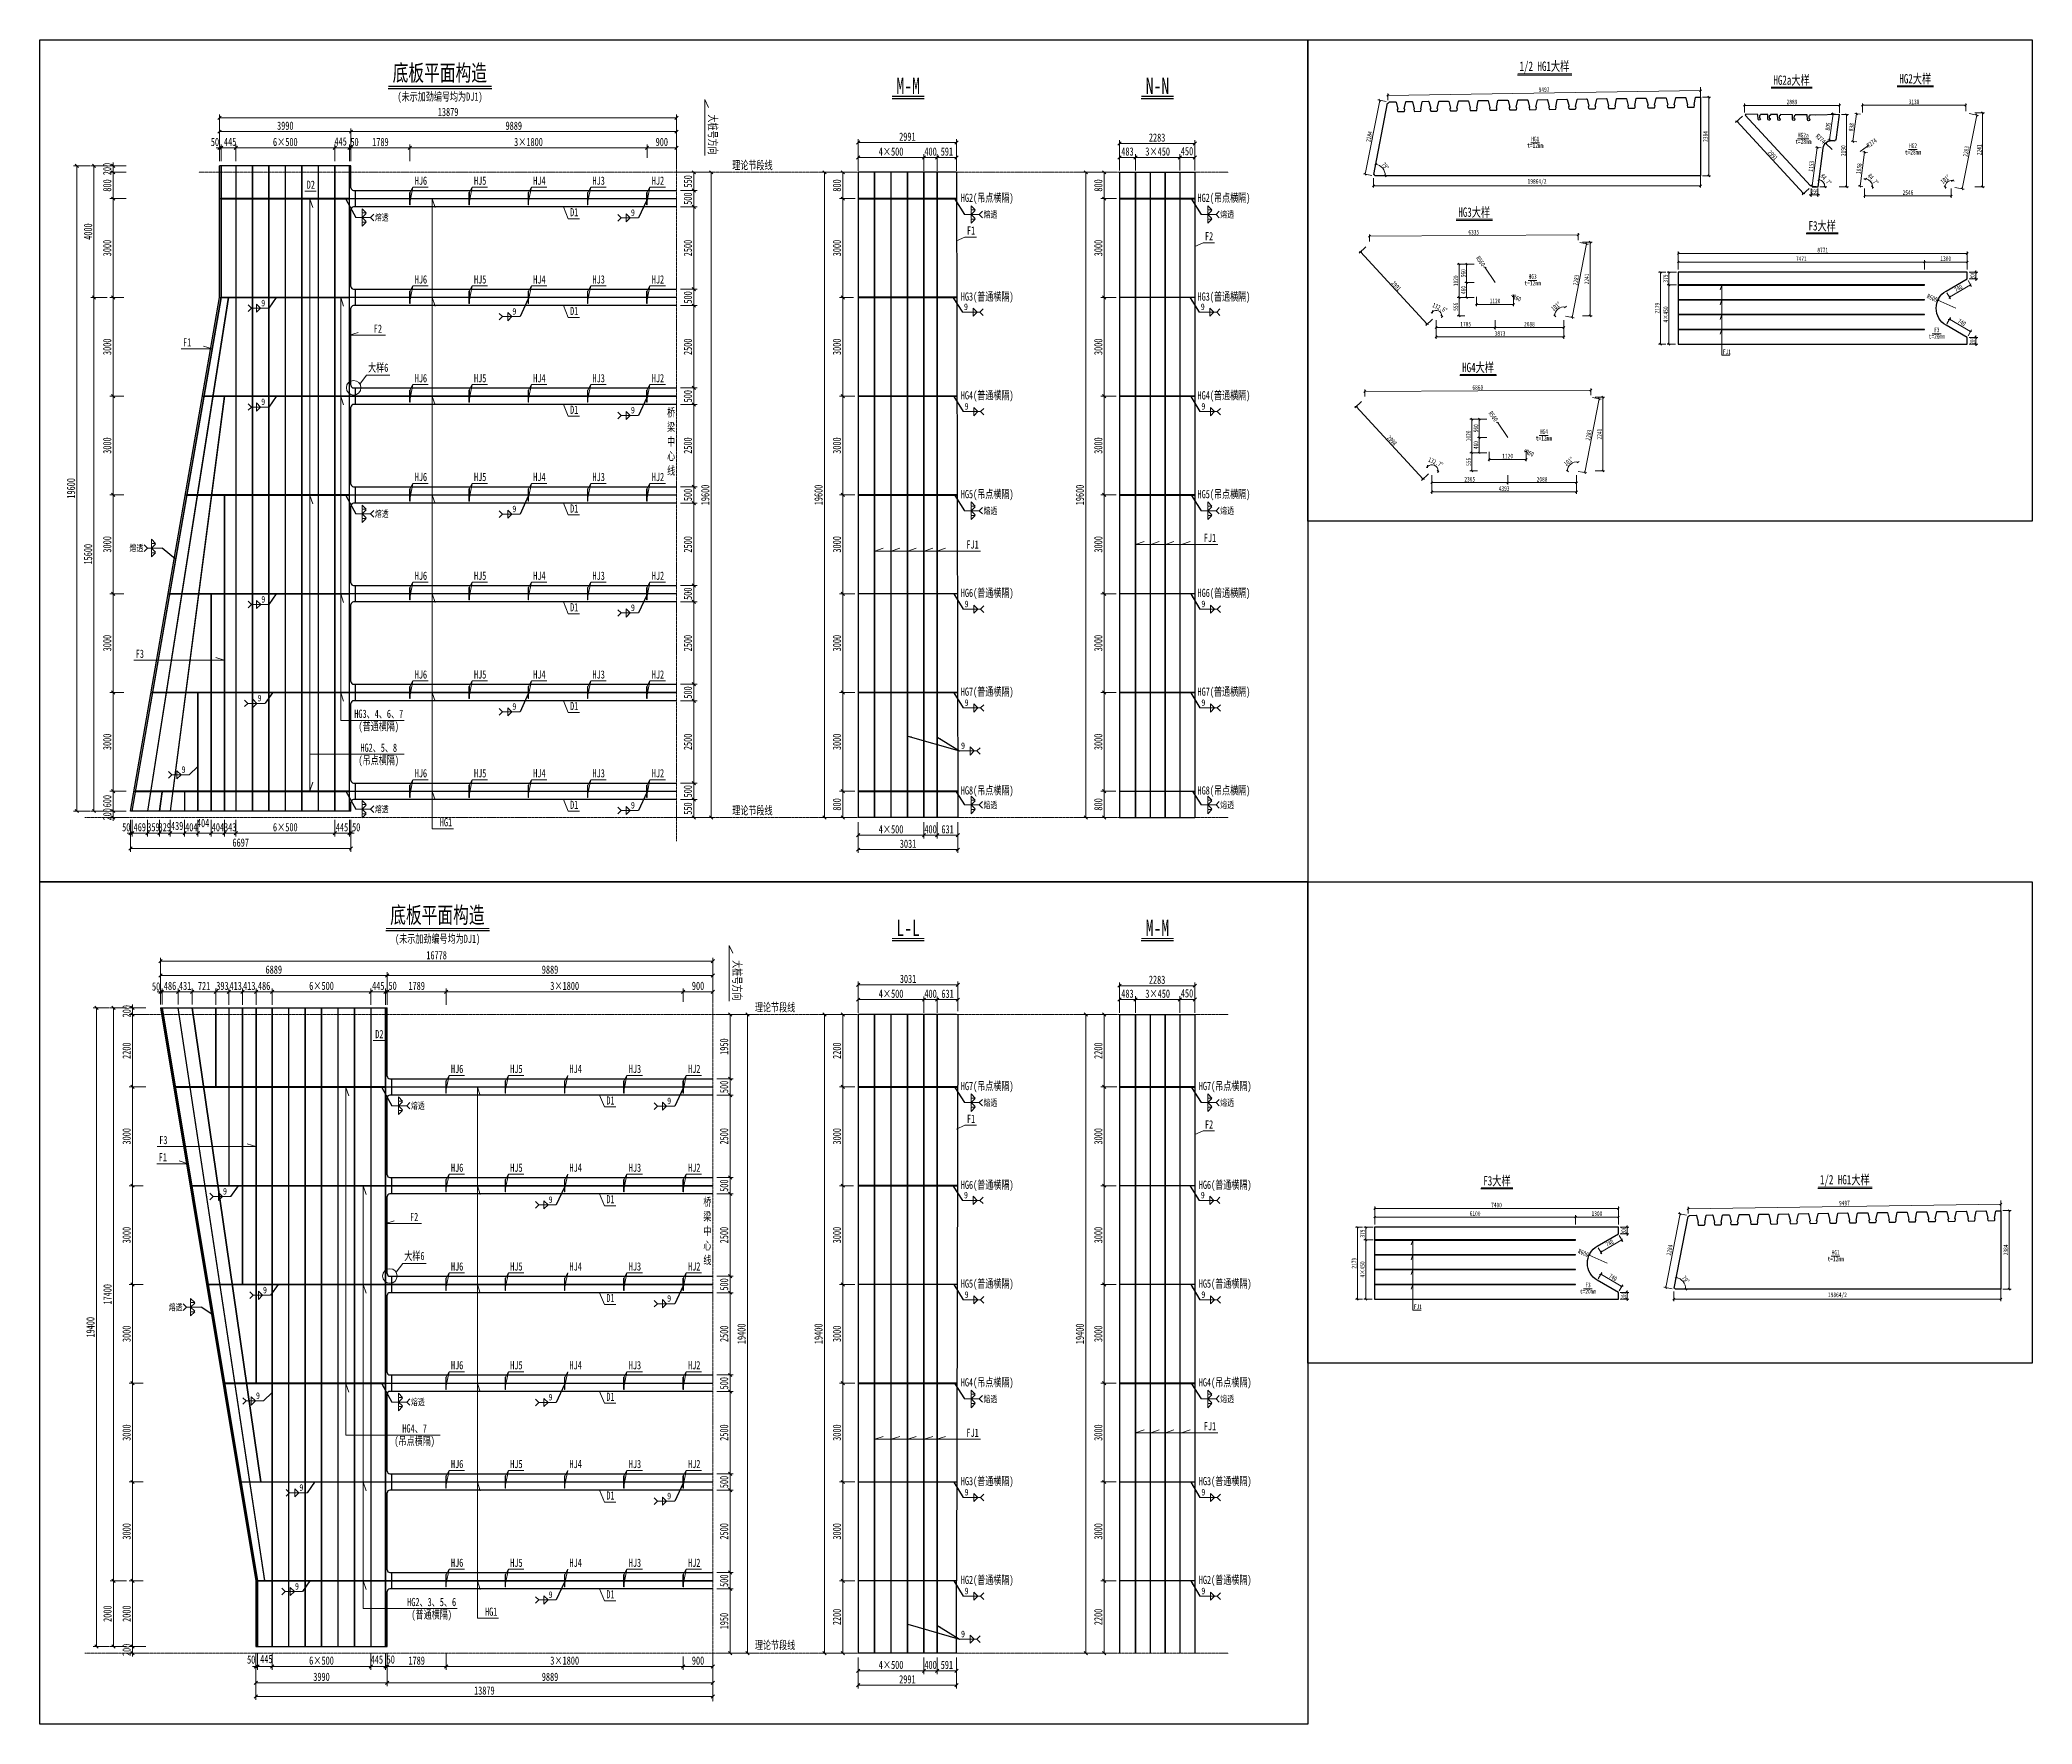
# Model space of a CAD drawing. Header units: millimetres. Extents: x 44597 to 300567, y -113054 to 73044.
# Drawn here: x 218067 to 278567, y -113054 to -61894 of the extents above; entities that cross this region are included whole.
import ezdxf
from ezdxf.enums import TextEntityAlignment as Align

# ---------------------------------------------------------------- set-up
doc = ezdxf.new("R2010")
doc.units = ezdxf.units.MM
doc.linetypes.add('CENTER2', pattern=[28.575, 19.05, -3.175, 3.175, -3.175])
doc.layers.get('Defpoints').update_dxf_attribs({"color": 8})
for name, color, linetype, lineweight in [('Dim', 4, 'Continuous', 15), ('中心线', 2, 'CENTER2', 15), ('文字', 7, 'Continuous', 15), ('标注线及字体', 2, 'Continuous', 15), ('细实线', 4, 'Continuous', 15), ('钢板粗线', 1, 'Continuous', 25)]:
    doc.layers.add(name, color=color, linetype=linetype, lineweight=lineweight)
doc.layers.add('Text', color=4, linetype='Continuous')
doc.styles.add('111', font='', dxfattribs={"width": 0.7})
doc.styles.add('BM_Dim', font='', dxfattribs={"width": 0.85})
doc.styles.add('SMEDI', font='', dxfattribs={"width": 0.75})
doc.styles.get("Standard").update_dxf_attribs({"font": ''})
doc.styles.get('111').set_extended_font_data('仿宋_GB2312')
doc.styles.get('BM_Dim').set_extended_font_data('仿宋_GB2312')
doc.styles.get('SMEDI').set_extended_font_data('仿宋_GB2312')
doc.styles.get('Standard').set_extended_font_data('仿宋_GB2312')
doc.dimstyles.new('200', dxfattribs={"dimscale": 0, "dimtxt": 2.5, "dimasz": 1, "dimexe": 1, "dimexo": 1, "dimgap": 0.6, "dimtad": 1, "dimdec": 0, "dimdsep": 46, "dimtxsty": '111', "dimblk": 'OBLIQUE', "dimcen": 0, "dimclrd": 4, "dimclre": 4, "dimclrt": 4, "dimadec": 1, "dimazin": 2, "dimtfac": 1, "dimtdec": 0, "dimtix": 1, "dimtmove": 2, "dimatfit": 3, "dimfxl": 4, "dimfxlon": 1, "dimtolj": 1, "dimlwd": -1, "dimlwe": -1, "dimarcsym": 0})
doc.dimstyles.new('MSteel_1.0_1.0', dxfattribs={"dimtxt": 3, "dimasz": 1.2, "dimexe": 1, "dimexo": 1, "dimgap": 1, "dimtad": 3, "dimtoh": 1, "dimdec": 0, "dimzin": 0, "dimdsep": 46, "dimtxsty": 'Standard', "dimblk": 'ARCHTICK', "dimcen": 0.09, "dimclrd": 3, "dimclre": 3, "dimadec": 0, "dimazin": 0, "dimtfac": 1, "dimtdec": 4, "dimtofl": 0, "dimtmove": 0, "dimatfit": 3, "dimfxl": 1, "dimtolj": 1, "dimtzin": 0, "dimarcsym": 0})

msp = doc.modelspace()

# ---------------------------------------------------------------- texts
at = {"layer": 'Text', "style": 'SMEDI', "width": 0.75}
for p in [(236014.1, -67141.2), (224787.1, -69886.1), (232414.1, -70141.2), (246128.2, -70002.6), (253317.5, -70002.6), (224787.1, -72886.1), (236014.1, -73141.2), (246147.6, -73026.8), (253336.8, -73026.8), (232414.1, -76141.2), (224790.5, -78886.1), (236014.1, -79141.2), (246147.6, -79026.8), (253336.8, -79026.8), (224675.2, -81886.1), (232414.1, -82141.2), (246147.6, -82026.8), (253336.8, -82026.8), (246038.6, -83333.8), (222370.6, -84057.6), (236014.1, -85141.2), (237114.5, -94121.2), (223627.1, -96866.1), (233514.5, -97121.2), (246128.2, -96982.6), (253317.5, -96982.6), (224841.4, -99866.1), (237114.5, -100121.2), (246147.6, -100006.8), (253336.8, -100006.8), (224628.3, -103077), (233514.5, -103121.2), (225946.6, -105866.1), (237114.5, -106121.2), (246147.6, -106006.8), (253336.8, -106006.8), (225812.6, -108866.1), (233514.5, -109121.2), (246147.6, -109006.8), (253336.8, -109006.8), (246038.6, -110313.8)]:
    msp.add_text('9', height=200, dxfattribs=at).set_placement(p, align=Align.MIDDLE_LEFT)
at = {"layer": '文字', "style": 'BM_Dim', "width": 0.7}
for p in [(230218.9, -63628.5), (230146.6, -89208.5)]:
    msp.add_text('(未示加劲编号均为DJ1)', height=250, dxfattribs=at).set_placement(p, align=Align.MIDDLE)
for p in [(238302.8, -64771.2), (239042.1, -90461.2)]:
    msp.add_text('大桩号方向', height=250, rotation=270, dxfattribs=at).set_placement(p, align=Align.BOTTOM_CENTER)
for s, height, p in [('HG2a', 142.86, (271617.4, -64901.8)), ('t=12mm', 142.86, (263477.6, -65217.7)), ('HG1', 142.86, (263477.6, -65019.3)), ('t=28mm', 142.86, (271617.4, -65100.1)), ('t=28mm', 142.86, (274948.3, -65421.2)), ('HG2', 142.86, (274948.3, -65222.8)), ('理论节段线', 250, (239707.3, -65901.8)), ('D2', 250, (226294.7, -66493.7)), ('HJ6', 250, (229637.1, -66370.7)), ('HJ5', 250, (231437.1, -66370.7)), ('HJ4', 250, (233237.1, -66370.7)), ('HJ3', 250, (235037.1, -66370.7)), ('HJ2', 250, (236837.1, -66370.7)), ('HG2(吊点横隔)', 250, (246833.9, -66891.7)), ('HG2(吊点横隔)', 250, (254023.1, -66891.7)), ('D1', 250, (234293.4, -67329)), ('F1', 250, (246343.4, -67885.7)), ('F2', 250, (253572.6, -68058)), ('HJ6', 250, (229637.1, -69370.7)), ('HJ5', 250, (231437.1, -69370.7)), ('HJ4', 250, (233237.1, -69370.7)), ('HJ3', 250, (235037.1, -69370.7)), ('HJ2', 250, (236837.1, -69370.7)), ('HG3(普通横隔)', 250, (246833.9, -69891.7)), ('HG3(普通横隔)', 250, (254023.1, -69891.7)), ('t=12mm', 142.86, (263397.7, -69394.9)), ('HG3', 142.86, (263397.7, -69196.5)), ('D1', 250, (234293.4, -70329)), ('F2', 250, (228331.7, -70868.4)), ('F3', 142.86, (275671.6, -70819.2)), ('F1', 250, (222539.4, -71282.6)), ('FJ1', 142.86, (269294.8, -71484.6)), ('t=20mm', 142.86, (275671.6, -71017.5)), ('大样6', 250, (228340.6, -72052.7)), ('HJ6', 250, (229637.1, -72370.7)), ('HJ5', 250, (231437.1, -72370.7)), ('HJ4', 250, (233237.1, -72370.7)), ('HJ3', 250, (235037.1, -72370.7)), ('HJ2', 250, (236837.1, -72370.7)), ('HG4(普通横隔)', 250, (246833.9, -72891.7)), ('HG4(普通横隔)', 250, (254023.1, -72891.7)), ('D1', 250, (234293.4, -73329)), ('桥', 250, (237237.3, -73413)), ('梁', 250, (237237.3, -73855)), ('HG4', 142.86, (263740.5, -73910)), ('心', 250, (237237.3, -74739)), ('中', 250, (237237.3, -74297)), ('t=12mm', 142.86, (263740.5, -74108.4)), ('线', 250, (237237.3, -75181.1)), ('HJ6', 250, (229637.1, -75370.7)), ('HJ5', 250, (231437.1, -75370.7)), ('HJ4', 250, (233237.1, -75370.7)), ('HJ3', 250, (235037.1, -75370.7)), ('HJ2', 250, (236837.1, -75370.7)), ('HG5(吊点横隔)', 250, (246833.9, -75891.7)), ('HG5(吊点横隔)', 250, (254023.1, -75891.7)), ('D1', 250, (234293.4, -76329)), ('FJ1', 250, (246390, -77421.9)), ('FJ1', 250, (253599.9, -77221.9)), ('HJ6', 250, (229637.1, -78370.7)), ('HJ5', 250, (231437.1, -78370.7)), ('HJ4', 250, (233237.1, -78370.7)), ('HJ3', 250, (235037.1, -78370.7)), ('HJ2', 250, (236837.1, -78370.7)), ('HG6(普通横隔)', 250, (246833.9, -78891.7)), ('HG6(普通横隔)', 250, (254023.1, -78891.7)), ('D1', 250, (234293.4, -79329)), ('F3', 250, (221103.1, -80740.9)), ('HJ6', 250, (229637.1, -81370.7)), ('HJ5', 250, (231437.1, -81370.7)), ('HJ4', 250, (233237.1, -81370.7)), ('HJ3', 250, (235037.1, -81370.7)), ('HJ2', 250, (236837.1, -81370.7)), ('HG7(普通横隔)', 250, (246833.9, -81891.7)), ('HG7(普通横隔)', 250, (254023.1, -81891.7)), ('HG3、4、6、7', 250, (228356.9, -82564.2)), ('D1', 250, (234293.4, -82329)), ('(普通横隔)', 250, (228356.9, -82944.1)), ('HG2、5、8', 250, (228356.9, -83595.1)), ('(吊点横隔)', 250, (228356.9, -83975)), ('HJ6', 250, (229637.1, -84370.7)), ('HJ5', 250, (231437.1, -84370.7)), ('HJ4', 250, (233237.1, -84370.7)), ('HJ3', 250, (235037.1, -84370.7)), ('HJ2', 250, (236837.1, -84370.7)), ('HG8(吊点横隔)', 250, (246833.9, -84891.7)), ('HG8(吊点横隔)', 250, (254023.1, -84891.7)), ('D1', 250, (234293.4, -85329)), ('理论节段线', 250, (239707.3, -85501.8)), ('HG1', 250, (230399.4, -85857.6)), ('理论节段线', 250, (240392, -91481.8)), ('D2', 250, (228376.8, -92294)), ('HJ6', 250, (230737.5, -93350.7)), ('HJ5', 250, (232537.5, -93350.7)), ('HJ4', 250, (234337.5, -93350.7)), ('HJ3', 250, (236137.5, -93350.7)), ('HJ2', 250, (237937.5, -93350.7)), ('HG7(吊点横隔)', 250, (246833.9, -93871.7)), ('HG7(吊点横隔)', 250, (254060.4, -93871.7)), ('D1', 250, (235393.7, -94309)), ('F1', 250, (246343.4, -94865.7)), ('F2', 250, (253572.6, -95038)), ('F3', 250, (221817.3, -95511.5)), ('F1', 250, (221801.5, -96033.2)), ('HJ6', 250, (230737.5, -96350.7)), ('HJ5', 250, (232537.5, -96350.7)), ('HJ4', 250, (234337.5, -96350.7)), ('HJ3', 250, (236137.5, -96350.7)), ('HJ2', 250, (237937.5, -96350.7)), ('HG6(普通横隔)', 250, (246833.9, -96871.7)), ('HG6(普通横隔)', 250, (254060.4, -96871.7)), ('D1', 250, (235393.7, -97309)), ('桥', 250, (238337.7, -97393)), ('F2', 250, (229432.1, -97848.4)), ('梁', 250, (238337.7, -97835)), ('中', 250, (238337.7, -98277)), ('心', 250, (238337.7, -98719)), ('大样6', 250, (229441, -99032.7)), ('HJ6', 250, (230737.5, -99350.7)), ('HJ5', 250, (232537.5, -99350.7)), ('HJ4', 250, (234337.5, -99350.7)), ('HJ3', 250, (236137.5, -99350.7)), ('HJ2', 250, (237937.5, -99350.7)), ('线', 250, (238337.7, -99161.1)), ('t=12mm', 142.86, (272599.6, -99037.2)), ('HG1', 142.86, (272599.6, -98838.9)), ('HG5(普通横隔)', 250, (246833.9, -99871.7)), ('HG5(普通横隔)', 250, (254060.4, -99871.7)), ('F3', 142.86, (265079.5, -99826.3)), ('D1', 250, (235393.7, -100309)), ('FJ1', 142.86, (259914.3, -100491.7)), ('t=20mm', 142.86, (265079.5, -100024.7)), ('HJ6', 250, (230737.5, -102350.7)), ('HJ5', 250, (232537.5, -102350.7)), ('HJ4', 250, (234337.5, -102350.7)), ('HJ3', 250, (236137.5, -102350.7)), ('HJ2', 250, (237937.5, -102350.7)), ('HG4(吊点横隔)', 250, (246833.9, -102871.7)), ('HG4(吊点横隔)', 250, (254060.4, -102871.7)), ('D1', 250, (235393.7, -103309)), ('HG4、7', 250, (229446.2, -104271.9)), ('FJ1', 250, (253599.9, -104201.9)), ('(吊点横隔)', 250, (229446.2, -104651.8)), ('FJ1', 250, (246390, -104401.9)), ('HJ6', 250, (230737.5, -105350.7)), ('HJ5', 250, (232537.5, -105350.7)), ('HJ4', 250, (234337.5, -105350.7)), ('HJ3', 250, (236137.5, -105350.7)), ('HJ2', 250, (237937.5, -105350.7)), ('HG3(普通横隔)', 250, (246833.9, -105871.7)), ('HG3(普通横隔)', 250, (254060.4, -105871.7)), ('D1', 250, (235393.7, -106309)), ('HJ6', 250, (230737.5, -108350.7)), ('HJ5', 250, (232537.5, -108350.7)), ('HJ4', 250, (234337.5, -108350.7)), ('HJ3', 250, (236137.5, -108350.7)), ('HJ2', 250, (237937.5, -108350.7)), ('HG2(普通横隔)', 250, (246833.9, -108871.7)), ('HG2(普通横隔)', 250, (254060.4, -108871.7)), ('HG2、3、5、6', 250, (229963.9, -109544.2)), ('D1', 250, (235393.7, -109309)), ('(普通横隔)', 250, (229963.9, -109924.1)), ('HG1', 250, (231772.8, -109837.6)), ('理论节段线', 250, (240392, -110852.8))]:
    msp.add_text(s, height=height, dxfattribs=at).set_placement(p, align=Align.BOTTOM_CENTER)
at = {"layer": '标注线及字体', "style": '111', "width": 0.7}
for s, height, p in [('底板平面构造', 500, (230211.3, -62886.6)), ('1/2 HG1大样', 285.71, (263756.4, -62708.6)), ('HG2大样', 285.71, (275017.3, -63069.8)), ('M-M', 500, (244434, -63288.4)), ('N-N', 500, (252003.8, -63288.4)), ('HG2a大样', 285.71, (271262.3, -63111.4)), ('HG3大样', 285.71, (261624.8, -67122.5)), ('F3大样', 285.71, (272191.1, -67536.1)), ('HG4大样', 285.71, (261741.2, -71838.7)), ('底板平面构造', 500, (230139, -88466.6)), ('L-L', 500, (244434, -88868.4)), ('M-M', 500, (252003.8, -88868.4)), ('F3大样', 285.71, (262315, -96543.2)), ('1/2 HG1大样', 285.71, (272878.5, -96528.1))]:
    msp.add_text(s, height=height, dxfattribs=at).set_placement(p, align=Align.MIDDLE)
at = {"layer": '细实线', "color": 4, "char_height": 142.86, "attachment_point": 5, "rotation": 336.46457, "style": '111'}
for insert in [(275532.4, -69732.1), (264940.3, -98739.2)]:
    msp.add_mtext('\\A1;R600', dxfattribs=dict(at, insert=insert))

# ---------------------------------------------------------------- blocks, each defined once
blk = doc.blocks.new('_Oblique')
at = {"color": 0, "linetype": 'ByBlock', "lineweight": -2}
blk.add_line((-0.5, -0.5), (0.5, 0.5), dxfattribs=at)
blk = doc.blocks.new('*D636')
at = {"layer": 'Defpoints', "color": 0, "transparency": 16777216}
for p in [(245906, -65016), (242915, -65683), (245906, -65683)]:
    blk.add_point(p, dxfattribs=at)
at = {"layer": '细实线', "color": 4, "transparency": 16777216}
for p, q in [((242915, -65416), (242915, -64916)), ((242915, -65016), (245906, -65016)), ((245906, -65416), (245906, -64916))]:
    blk.add_line(p, q, dxfattribs=at)
at = {"layer": '细实线', "color": 4, "transparency": 16777216, "xscale": 99.99999999999999, "yscale": 99.99999999999999, "zscale": 99.99999999999999, "rotation": 180}
blk.add_blockref('_Oblique', (242915, -65016), dxfattribs=at)
at = {"layer": '细实线', "color": 4, "transparency": 16777216, "xscale": 99.99999999999999, "yscale": 99.99999999999999, "zscale": 99.99999999999999}
blk.add_blockref('_Oblique', (245906, -65016), dxfattribs=at)
at = {"layer": '细实线', "color": 4, "transparency": 16777216, "insert": (244411, -64837), "char_height": 250, "attachment_point": 5, "style": '111'}
blk.add_mtext('\\A1;2991', dxfattribs=at)
blk = doc.blocks.new('_ArchTick')
at = {"color": 0, "linetype": 'ByBlock', "const_width": 0.15}
blk.add_lwpolyline([(-0.5, -0.5), (0.5, 0.5)], dxfattribs=at)
blk = doc.blocks.new('角焊缝2')
at = {"layer": 'Dim'}
blk.add_line((-3138.01, 370.22), (-3132.7, 370.22), dxfattribs=at)
blk.add_lwpolyline([(-3134.75, 371.45), (-3134.75, 368.99), (-3133.52, 370.22)], close=True, dxfattribs=at)
blk.add_lwpolyline([(-3131.7, 369.22), (-3132.7, 370.22), (-3131.7, 371.22)], dxfattribs=at)
blk = doc.blocks.new('全融透1')
at = {"layer": 'Dim'}
blk.add_line((0, 0), (4.48, 0), dxfattribs=at)
for points in [[(2, 2.65), (2, 1.41), (3.23, 1.41)], [(2, -2.65), (2, -1.41), (3.23, -1.41)]]:
    blk.add_lwpolyline(points, close=True, dxfattribs=at)
for points in [[(3.23, 1.21), (2, 0), (2, 1.21)], [(3.23, -1.21), (2, 0), (2, -1.21)], [(5.48, 1), (4.48, 0), (5.48, -1)]]:
    blk.add_lwpolyline(points, dxfattribs=at)
at = {"layer": 'Text', "style": 'SMEDI', "width": 0.75}
blk.add_text('熔透', height=2, dxfattribs=at).set_placement((5.77, 0), align=Align.MIDDLE_LEFT)
blk = doc.blocks.new('*D637')
at = {"layer": 'Defpoints', "color": 0, "transparency": 16777216}
for p in [(244915, -65468), (242915, -65998), (244915, -65998)]:
    blk.add_point(p, dxfattribs=at)
at = {"layer": '细实线', "color": 4, "transparency": 16777216}
for p, q in [((242915, -65868), (242915, -65368)), ((242915, -65468), (244915, -65468)), ((244915, -65868), (244915, -65368))]:
    blk.add_line(p, q, dxfattribs=at)
at = {"layer": '细实线', "color": 4, "transparency": 16777216, "xscale": 99.99999999999999, "yscale": 99.99999999999999, "zscale": 99.99999999999999, "rotation": 180}
blk.add_blockref('_Oblique', (242915, -65468), dxfattribs=at)
at = {"layer": '细实线', "color": 4, "transparency": 16777216, "xscale": 99.99999999999999, "yscale": 99.99999999999999, "zscale": 99.99999999999999}
blk.add_blockref('_Oblique', (244915, -65468), dxfattribs=at)
at = {"layer": '细实线', "color": 4, "transparency": 16777216, "insert": (243915, -65289), "char_height": 250, "attachment_point": 5, "style": '111'}
blk.add_mtext('\\A1;4×500', dxfattribs=at)
blk = doc.blocks.new('*D638')
at = {"layer": 'Defpoints', "color": 0, "transparency": 16777216}
for p in [(245906, -65468), (245315, -65998), (245906, -65998)]:
    blk.add_point(p, dxfattribs=at)
at = {"layer": '细实线', "color": 4, "transparency": 16777216}
for p, q in [((245315, -65868), (245315, -65368)), ((245315, -65468), (245906, -65468)), ((245906, -65868), (245906, -65368))]:
    blk.add_line(p, q, dxfattribs=at)
at = {"layer": '细实线', "color": 4, "transparency": 16777216, "xscale": 99.99999999999999, "yscale": 99.99999999999999, "zscale": 99.99999999999999, "rotation": 180}
blk.add_blockref('_Oblique', (245315, -65468), dxfattribs=at)
at = {"layer": '细实线', "color": 4, "transparency": 16777216, "xscale": 99.99999999999999, "yscale": 99.99999999999999, "zscale": 99.99999999999999}
blk.add_blockref('_Oblique', (245906, -65468), dxfattribs=at)
at = {"layer": '细实线', "color": 4, "transparency": 16777216, "insert": (245611, -65289), "char_height": 250, "attachment_point": 5, "style": '111'}
blk.add_mtext('\\A1;591', dxfattribs=at)
blk = doc.blocks.new('*D639')
at = {"layer": 'Defpoints', "color": 0, "transparency": 16777216}
for p in [(242873, -69718), (242451, -72718), (242915, -72718)]:
    blk.add_point(p, dxfattribs=at)
at = {"layer": '细实线', "color": 4, "transparency": 16777216}
for p, q in [((242773, -69718), (242351, -69718)), ((242451, -69718), (242451, -72718)), ((242815, -72718), (242351, -72718))]:
    blk.add_line(p, q, dxfattribs=at)
at = {"layer": '细实线', "color": 4, "transparency": 16777216, "xscale": 99.99999999999999, "yscale": 99.99999999999999, "zscale": 99.99999999999999}
for p, rotation in [((242451, -69718), 90), ((242451, -72718), 270)]:
    blk.add_blockref('_Oblique', p, dxfattribs=dict(at, rotation=rotation))
at = {"layer": '细实线', "color": 4, "transparency": 16777216, "insert": (242272, -71218), "char_height": 250, "attachment_point": 5, "rotation": 90, "style": '111'}
blk.add_mtext('\\A1;3000', dxfattribs=at)
blk = doc.blocks.new('*D640')
at = {"layer": 'Defpoints', "color": 0, "transparency": 16777216}
for p in [(242593, -65918), (241891, -85518), (242583, -85518)]:
    blk.add_point(p, dxfattribs=at)
at = {"layer": '细实线', "color": 4, "transparency": 16777216}
for p, q in [((242291, -65918), (241791, -65918)), ((241891, -65918), (241891, -85518)), ((242291, -85518), (241791, -85518))]:
    blk.add_line(p, q, dxfattribs=at)
at = {"layer": '细实线', "color": 4, "transparency": 16777216, "xscale": 99.99999999999999, "yscale": 99.99999999999999, "zscale": 99.99999999999999}
for p, rotation in [((241891, -65918), 90), ((241891, -85518), 270)]:
    blk.add_blockref('_Oblique', p, dxfattribs=dict(at, rotation=rotation))
at = {"layer": '细实线', "color": 4, "transparency": 16777216, "insert": (241712, -75718), "char_height": 250, "attachment_point": 5, "rotation": 90, "style": '111'}
blk.add_mtext('\\A1;19600', dxfattribs=at)
blk = doc.blocks.new('*D641')
at = {"layer": 'Defpoints', "color": 0, "transparency": 16777216}
for p in [(242873, -72718), (242451, -75718), (242915, -75718)]:
    blk.add_point(p, dxfattribs=at)
at = {"layer": '细实线', "color": 4, "transparency": 16777216}
for p, q in [((242773, -72718), (242351, -72718)), ((242451, -72718), (242451, -75718)), ((242815, -75718), (242351, -75718))]:
    blk.add_line(p, q, dxfattribs=at)
at = {"layer": '细实线', "color": 4, "transparency": 16777216, "xscale": 99.99999999999999, "yscale": 99.99999999999999, "zscale": 99.99999999999999}
for p, rotation in [((242451, -72718), 90), ((242451, -75718), 270)]:
    blk.add_blockref('_Oblique', p, dxfattribs=dict(at, rotation=rotation))
at = {"layer": '细实线', "color": 4, "transparency": 16777216, "insert": (242272, -74218), "char_height": 250, "attachment_point": 5, "rotation": 90, "style": '111'}
blk.add_mtext('\\A1;3000', dxfattribs=at)
blk = doc.blocks.new('*D642')
at = {"layer": 'Defpoints', "color": 0, "transparency": 16777216}
for p in [(242873, -75718), (242451, -78718), (242915, -78718)]:
    blk.add_point(p, dxfattribs=at)
at = {"layer": '细实线', "color": 4, "transparency": 16777216}
for p, q in [((242773, -75718), (242351, -75718)), ((242451, -75718), (242451, -78718)), ((242815, -78718), (242351, -78718))]:
    blk.add_line(p, q, dxfattribs=at)
at = {"layer": '细实线', "color": 4, "transparency": 16777216, "xscale": 99.99999999999999, "yscale": 99.99999999999999, "zscale": 99.99999999999999}
for p, rotation in [((242451, -75718), 90), ((242451, -78718), 270)]:
    blk.add_blockref('_Oblique', p, dxfattribs=dict(at, rotation=rotation))
at = {"layer": '细实线', "color": 4, "transparency": 16777216, "insert": (242272, -77218), "char_height": 250, "attachment_point": 5, "rotation": 90, "style": '111'}
blk.add_mtext('\\A1;3000', dxfattribs=at)
blk = doc.blocks.new('*D643')
at = {"layer": 'Defpoints', "color": 0, "transparency": 16777216}
for p in [(242873, -78718), (242451, -81718), (242915, -81718)]:
    blk.add_point(p, dxfattribs=at)
at = {"layer": '细实线', "color": 4, "transparency": 16777216}
for p, q in [((242773, -78718), (242351, -78718)), ((242451, -78718), (242451, -81718)), ((242815, -81718), (242351, -81718))]:
    blk.add_line(p, q, dxfattribs=at)
at = {"layer": '细实线', "color": 4, "transparency": 16777216, "xscale": 99.99999999999999, "yscale": 99.99999999999999, "zscale": 99.99999999999999}
for p, rotation in [((242451, -78718), 90), ((242451, -81718), 270)]:
    blk.add_blockref('_Oblique', p, dxfattribs=dict(at, rotation=rotation))
at = {"layer": '细实线', "color": 4, "transparency": 16777216, "insert": (242272, -80218), "char_height": 250, "attachment_point": 5, "rotation": 90, "style": '111'}
blk.add_mtext('\\A1;3000', dxfattribs=at)
blk = doc.blocks.new('*D644')
at = {"layer": 'Defpoints', "color": 0, "transparency": 16777216}
for p in [(242873, -81718), (242451, -84718), (242915, -84718)]:
    blk.add_point(p, dxfattribs=at)
at = {"layer": '细实线', "color": 4, "transparency": 16777216}
for p, q in [((242773, -81718), (242351, -81718)), ((242451, -81718), (242451, -84718)), ((242815, -84718), (242351, -84718))]:
    blk.add_line(p, q, dxfattribs=at)
at = {"layer": '细实线', "color": 4, "transparency": 16777216, "xscale": 99.99999999999999, "yscale": 99.99999999999999, "zscale": 99.99999999999999}
for p, rotation in [((242451, -81718), 90), ((242451, -84718), 270)]:
    blk.add_blockref('_Oblique', p, dxfattribs=dict(at, rotation=rotation))
at = {"layer": '细实线', "color": 4, "transparency": 16777216, "insert": (242272, -83218), "char_height": 250, "attachment_point": 5, "rotation": 90, "style": '111'}
blk.add_mtext('\\A1;3000', dxfattribs=at)
blk = doc.blocks.new('*D645')
at = {"layer": 'Defpoints', "color": 0, "transparency": 16777216}
for p in [(242873, -84718), (242451, -85518), (242907, -85518)]:
    blk.add_point(p, dxfattribs=at)
at = {"layer": '细实线', "color": 4, "transparency": 16777216}
for p, q in [((242773, -84718), (242351, -84718)), ((242451, -84718), (242451, -85518)), ((242807, -85518), (242351, -85518))]:
    blk.add_line(p, q, dxfattribs=at)
at = {"layer": '细实线', "color": 4, "transparency": 16777216, "xscale": 99.99999999999999, "yscale": 99.99999999999999, "zscale": 99.99999999999999}
for p, rotation in [((242451, -84718), 90), ((242451, -85518), 270)]:
    blk.add_blockref('_Oblique', p, dxfattribs=dict(at, rotation=rotation))
at = {"layer": '细实线', "color": 4, "transparency": 16777216, "insert": (242272, -85118), "char_height": 250, "attachment_point": 5, "rotation": 90, "style": '111'}
blk.add_mtext('\\A1;800', dxfattribs=at)
blk = doc.blocks.new('*D646')
at = {"layer": 'Defpoints', "color": 0, "transparency": 16777216}
for p in [(242915, -65918), (242451, -66718), (242924, -66718)]:
    blk.add_point(p, dxfattribs=at)
at = {"layer": '细实线', "color": 4, "transparency": 16777216}
for p, q in [((242815, -65918), (242351, -65918)), ((242451, -65918), (242451, -66718)), ((242824, -66718), (242351, -66718))]:
    blk.add_line(p, q, dxfattribs=at)
at = {"layer": '细实线', "color": 4, "transparency": 16777216, "xscale": 99.99999999999999, "yscale": 99.99999999999999, "zscale": 99.99999999999999}
for p, rotation in [((242451, -65918), 90), ((242451, -66718), 270)]:
    blk.add_blockref('_Oblique', p, dxfattribs=dict(at, rotation=rotation))
at = {"layer": '细实线', "color": 4, "transparency": 16777216, "insert": (242272, -66318), "char_height": 250, "attachment_point": 5, "rotation": 90, "style": '111'}
blk.add_mtext('\\A1;800', dxfattribs=at)
blk = doc.blocks.new('*D647')
at = {"layer": 'Defpoints', "color": 0, "transparency": 16777216}
for p in [(251336, -65466), (250852, -65996), (251336, -65996)]:
    blk.add_point(p, dxfattribs=at)
at = {"layer": '细实线', "color": 4, "transparency": 16777216}
for p, q in [((250852, -65866), (250852, -65366)), ((250852, -65466), (251336, -65466)), ((251336, -65866), (251336, -65366))]:
    blk.add_line(p, q, dxfattribs=at)
at = {"layer": '细实线', "color": 4, "transparency": 16777216, "xscale": 99.99999999999999, "yscale": 99.99999999999999, "zscale": 99.99999999999999, "rotation": 180}
blk.add_blockref('_Oblique', (250852, -65466), dxfattribs=at)
at = {"layer": '细实线', "color": 4, "transparency": 16777216, "xscale": 99.99999999999999, "yscale": 99.99999999999999, "zscale": 99.99999999999999}
blk.add_blockref('_Oblique', (251336, -65466), dxfattribs=at)
at = {"layer": '细实线', "color": 4, "transparency": 16777216, "insert": (251094, -65287), "char_height": 250, "attachment_point": 5, "style": '111'}
blk.add_mtext('\\A1;483', dxfattribs=at)
blk = doc.blocks.new('*D648')
at = {"layer": 'Defpoints', "color": 0, "transparency": 16777216}
for p in [(253136, -65466), (252686, -65996), (253136, -66002)]:
    blk.add_point(p, dxfattribs=at)
at = {"layer": '细实线', "color": 4, "transparency": 16777216}
for p, q in [((252686, -65866), (252686, -65366)), ((252686, -65466), (253136, -65466)), ((253136, -65866), (253136, -65366))]:
    blk.add_line(p, q, dxfattribs=at)
at = {"layer": '细实线', "color": 4, "transparency": 16777216, "xscale": 99.99999999999999, "yscale": 99.99999999999999, "zscale": 99.99999999999999, "rotation": 180}
blk.add_blockref('_Oblique', (252686, -65466), dxfattribs=at)
at = {"layer": '细实线', "color": 4, "transparency": 16777216, "xscale": 99.99999999999999, "yscale": 99.99999999999999, "zscale": 99.99999999999999}
blk.add_blockref('_Oblique', (253136, -65466), dxfattribs=at)
at = {"layer": '细实线', "color": 4, "transparency": 16777216, "insert": (252903, -65277), "char_height": 250, "attachment_point": 5, "style": '111'}
blk.add_mtext('\\A1;450', dxfattribs=at)
blk = doc.blocks.new('*D649')
at = {"layer": 'Defpoints', "color": 0, "transparency": 16777216}
for p in [(253136, -65043), (250852, -65599), (253136, -65610)]:
    blk.add_point(p, dxfattribs=at)
at = {"layer": '细实线', "color": 4, "transparency": 16777216}
for p, q in [((250852, -65443), (250852, -64943)), ((250852, -65043), (253136, -65043)), ((253136, -65443), (253136, -64943))]:
    blk.add_line(p, q, dxfattribs=at)
at = {"layer": '细实线', "color": 4, "transparency": 16777216, "xscale": 99.99999999999999, "yscale": 99.99999999999999, "zscale": 99.99999999999999, "rotation": 180}
blk.add_blockref('_Oblique', (250852, -65043), dxfattribs=at)
at = {"layer": '细实线', "color": 4, "transparency": 16777216, "xscale": 99.99999999999999, "yscale": 99.99999999999999, "zscale": 99.99999999999999}
blk.add_blockref('_Oblique', (253136, -65043), dxfattribs=at)
at = {"layer": '细实线', "color": 4, "transparency": 16777216, "insert": (251994, -64864), "char_height": 250, "attachment_point": 5, "style": '111'}
blk.add_mtext('\\A1;2283', dxfattribs=at)
blk = doc.blocks.new('*D650')
at = {"layer": 'Defpoints', "color": 0, "transparency": 16777216}
for p in [(252686, -65466), (251336, -65996), (252686, -65996)]:
    blk.add_point(p, dxfattribs=at)
at = {"layer": '细实线', "color": 4, "transparency": 16777216}
for p, q in [((251336, -65866), (251336, -65366)), ((251336, -65466), (252686, -65466)), ((252686, -65866), (252686, -65366))]:
    blk.add_line(p, q, dxfattribs=at)
at = {"layer": '细实线', "color": 4, "transparency": 16777216, "xscale": 99.99999999999999, "yscale": 99.99999999999999, "zscale": 99.99999999999999, "rotation": 180}
blk.add_blockref('_Oblique', (251336, -65466), dxfattribs=at)
at = {"layer": '细实线', "color": 4, "transparency": 16777216, "xscale": 99.99999999999999, "yscale": 99.99999999999999, "zscale": 99.99999999999999}
blk.add_blockref('_Oblique', (252686, -65466), dxfattribs=at)
at = {"layer": '细实线', "color": 4, "transparency": 16777216, "insert": (252011, -65287), "char_height": 250, "attachment_point": 5, "style": '111'}
blk.add_mtext('\\A1;3×450', dxfattribs=at)
blk = doc.blocks.new('*D651')
at = {"layer": 'Defpoints', "color": 0, "transparency": 16777216}
for p in [(250810, -66718), (250388, -69718), (250852, -69718)]:
    blk.add_point(p, dxfattribs=at)
at = {"layer": '细实线', "color": 4, "transparency": 16777216}
for p, q in [((250710, -66718), (250288, -66718)), ((250388, -66718), (250388, -69718)), ((250752, -69718), (250288, -69718))]:
    blk.add_line(p, q, dxfattribs=at)
at = {"layer": '细实线', "color": 4, "transparency": 16777216, "xscale": 99.99999999999999, "yscale": 99.99999999999999, "zscale": 99.99999999999999}
for p, rotation in [((250388, -66718), 90), ((250388, -69718), 270)]:
    blk.add_blockref('_Oblique', p, dxfattribs=dict(at, rotation=rotation))
at = {"layer": '细实线', "color": 4, "transparency": 16777216, "insert": (250209, -68218), "char_height": 250, "attachment_point": 5, "rotation": 90, "style": '111'}
blk.add_mtext('\\A1;3000', dxfattribs=at)
blk = doc.blocks.new('*D652')
at = {"layer": 'Defpoints', "color": 0, "transparency": 16777216}
for p in [(250641, -65918), (249828, -85518), (250852, -85518)]:
    blk.add_point(p, dxfattribs=at)
at = {"layer": '细实线', "color": 4, "transparency": 16777216}
for p, q in [((250228, -65918), (249728, -65918)), ((249828, -65918), (249828, -85518)), ((250228, -85518), (249728, -85518))]:
    blk.add_line(p, q, dxfattribs=at)
at = {"layer": '细实线', "color": 4, "transparency": 16777216, "xscale": 99.99999999999999, "yscale": 99.99999999999999, "zscale": 99.99999999999999}
for p, rotation in [((249828, -65918), 90), ((249828, -85518), 270)]:
    blk.add_blockref('_Oblique', p, dxfattribs=dict(at, rotation=rotation))
at = {"layer": '细实线', "color": 4, "transparency": 16777216, "insert": (249649, -75718), "char_height": 250, "attachment_point": 5, "rotation": 90, "style": '111'}
blk.add_mtext('\\A1;19600', dxfattribs=at)
blk = doc.blocks.new('*D653')
at = {"layer": 'Defpoints', "color": 0, "transparency": 16777216}
for p in [(250810, -69718), (250388, -72718), (250852, -72718)]:
    blk.add_point(p, dxfattribs=at)
at = {"layer": '细实线', "color": 4, "transparency": 16777216}
for p, q in [((250710, -69718), (250288, -69718)), ((250388, -69718), (250388, -72718)), ((250752, -72718), (250288, -72718))]:
    blk.add_line(p, q, dxfattribs=at)
at = {"layer": '细实线', "color": 4, "transparency": 16777216, "xscale": 99.99999999999999, "yscale": 99.99999999999999, "zscale": 99.99999999999999}
for p, rotation in [((250388, -69718), 90), ((250388, -72718), 270)]:
    blk.add_blockref('_Oblique', p, dxfattribs=dict(at, rotation=rotation))
at = {"layer": '细实线', "color": 4, "transparency": 16777216, "insert": (250209, -71218), "char_height": 250, "attachment_point": 5, "rotation": 90, "style": '111'}
blk.add_mtext('\\A1;3000', dxfattribs=at)
blk = doc.blocks.new('*D654')
at = {"layer": 'Defpoints', "color": 0, "transparency": 16777216}
for p in [(250810, -72718), (250388, -75718), (250852, -75718)]:
    blk.add_point(p, dxfattribs=at)
at = {"layer": '细实线', "color": 4, "transparency": 16777216}
for p, q in [((250710, -72718), (250288, -72718)), ((250388, -72718), (250388, -75718)), ((250752, -75718), (250288, -75718))]:
    blk.add_line(p, q, dxfattribs=at)
at = {"layer": '细实线', "color": 4, "transparency": 16777216, "xscale": 99.99999999999999, "yscale": 99.99999999999999, "zscale": 99.99999999999999}
for p, rotation in [((250388, -72718), 90), ((250388, -75718), 270)]:
    blk.add_blockref('_Oblique', p, dxfattribs=dict(at, rotation=rotation))
at = {"layer": '细实线', "color": 4, "transparency": 16777216, "insert": (250209, -74218), "char_height": 250, "attachment_point": 5, "rotation": 90, "style": '111'}
blk.add_mtext('\\A1;3000', dxfattribs=at)
blk = doc.blocks.new('*D655')
at = {"layer": 'Defpoints', "color": 0, "transparency": 16777216}
for p in [(250810, -75718), (250388, -78718), (250852, -78718)]:
    blk.add_point(p, dxfattribs=at)
at = {"layer": '细实线', "color": 4, "transparency": 16777216}
for p, q in [((250710, -75718), (250288, -75718)), ((250388, -75718), (250388, -78718)), ((250752, -78718), (250288, -78718))]:
    blk.add_line(p, q, dxfattribs=at)
at = {"layer": '细实线', "color": 4, "transparency": 16777216, "xscale": 99.99999999999999, "yscale": 99.99999999999999, "zscale": 99.99999999999999}
for p, rotation in [((250388, -75718), 90), ((250388, -78718), 270)]:
    blk.add_blockref('_Oblique', p, dxfattribs=dict(at, rotation=rotation))
at = {"layer": '细实线', "color": 4, "transparency": 16777216, "insert": (250209, -77218), "char_height": 250, "attachment_point": 5, "rotation": 90, "style": '111'}
blk.add_mtext('\\A1;3000', dxfattribs=at)
blk = doc.blocks.new('*D656')
at = {"layer": 'Defpoints', "color": 0, "transparency": 16777216}
for p in [(250810, -78718), (250388, -81718), (250852, -81718)]:
    blk.add_point(p, dxfattribs=at)
at = {"layer": '细实线', "color": 4, "transparency": 16777216}
for p, q in [((250710, -78718), (250288, -78718)), ((250388, -78718), (250388, -81718)), ((250752, -81718), (250288, -81718))]:
    blk.add_line(p, q, dxfattribs=at)
at = {"layer": '细实线', "color": 4, "transparency": 16777216, "xscale": 99.99999999999999, "yscale": 99.99999999999999, "zscale": 99.99999999999999}
for p, rotation in [((250388, -78718), 90), ((250388, -81718), 270)]:
    blk.add_blockref('_Oblique', p, dxfattribs=dict(at, rotation=rotation))
at = {"layer": '细实线', "color": 4, "transparency": 16777216, "insert": (250209, -80218), "char_height": 250, "attachment_point": 5, "rotation": 90, "style": '111'}
blk.add_mtext('\\A1;3000', dxfattribs=at)
blk = doc.blocks.new('*D657')
at = {"layer": 'Defpoints', "color": 0, "transparency": 16777216}
for p in [(250810, -81718), (250388, -84718), (250843, -84718)]:
    blk.add_point(p, dxfattribs=at)
at = {"layer": '细实线', "color": 4, "transparency": 16777216}
for p, q in [((250710, -81718), (250288, -81718)), ((250388, -81718), (250388, -84718)), ((250743, -84718), (250288, -84718))]:
    blk.add_line(p, q, dxfattribs=at)
at = {"layer": '细实线', "color": 4, "transparency": 16777216, "xscale": 99.99999999999999, "yscale": 99.99999999999999, "zscale": 99.99999999999999}
for p, rotation in [((250388, -81718), 90), ((250388, -84718), 270)]:
    blk.add_blockref('_Oblique', p, dxfattribs=dict(at, rotation=rotation))
at = {"layer": '细实线', "color": 4, "transparency": 16777216, "insert": (250209, -83218), "char_height": 250, "attachment_point": 5, "rotation": 90, "style": '111'}
blk.add_mtext('\\A1;3000', dxfattribs=at)
blk = doc.blocks.new('*D658')
at = {"layer": 'Defpoints', "color": 0, "transparency": 16777216}
for p in [(250848, -65918), (250388, -66718), (250865, -66718)]:
    blk.add_point(p, dxfattribs=at)
at = {"layer": '细实线', "color": 4, "transparency": 16777216}
for p, q in [((250748, -65918), (250288, -65918)), ((250388, -65918), (250388, -66718)), ((250765, -66718), (250288, -66718))]:
    blk.add_line(p, q, dxfattribs=at)
at = {"layer": '细实线', "color": 4, "transparency": 16777216, "xscale": 99.99999999999999, "yscale": 99.99999999999999, "zscale": 99.99999999999999}
for p, rotation in [((250388, -65918), 90), ((250388, -66718), 270)]:
    blk.add_blockref('_Oblique', p, dxfattribs=dict(at, rotation=rotation))
at = {"layer": '细实线', "color": 4, "transparency": 16777216, "insert": (250209, -66318), "char_height": 250, "attachment_point": 5, "rotation": 90, "style": '111'}
blk.add_mtext('\\A1;800', dxfattribs=at)
blk = doc.blocks.new('*D659')
at = {"layer": 'Defpoints', "color": 0, "transparency": 16777216}
for p in [(245315, -65468), (244915, -65998), (245315, -65998)]:
    blk.add_point(p, dxfattribs=at)
at = {"layer": '细实线', "color": 4, "transparency": 16777216}
for p, q in [((244915, -65468), (244815, -65468)), ((244915, -65868), (244915, -65368)), ((244915, -65468), (245315, -65468)), ((245315, -65868), (245315, -65368)), ((245315, -65468), (245415, -65468))]:
    blk.add_line(p, q, dxfattribs=at)
at = {"layer": '细实线', "color": 4, "transparency": 16777216, "xscale": 99.99999999999999, "yscale": 99.99999999999999, "zscale": 99.99999999999999}
blk.add_blockref('_Oblique', (244915, -65468), dxfattribs=at)
at = {"layer": '细实线', "color": 4, "transparency": 16777216, "xscale": 99.99999999999999, "yscale": 99.99999999999999, "zscale": 99.99999999999999, "rotation": 180}
blk.add_blockref('_Oblique', (245315, -65468), dxfattribs=at)
at = {"layer": '细实线', "color": 4, "transparency": 16777216, "insert": (245115, -65289), "char_height": 250, "attachment_point": 5, "style": '111'}
blk.add_mtext('\\A1;400', dxfattribs=at)
blk = doc.blocks.new('*D660')
at = {"layer": 'Defpoints', "color": 0, "transparency": 16777216}
for p in [(242917, -66718), (242451, -69718), (242873, -69718)]:
    blk.add_point(p, dxfattribs=at)
at = {"layer": '细实线', "color": 4, "transparency": 16777216}
for p, q in [((242817, -66718), (242351, -66718)), ((242451, -66718), (242451, -69718)), ((242773, -69718), (242351, -69718))]:
    blk.add_line(p, q, dxfattribs=at)
at = {"layer": '细实线', "color": 4, "transparency": 16777216, "xscale": 99.99999999999999, "yscale": 99.99999999999999, "zscale": 99.99999999999999}
for p, rotation in [((242451, -66718), 90), ((242451, -69718), 270)]:
    blk.add_blockref('_Oblique', p, dxfattribs=dict(at, rotation=rotation))
at = {"layer": '细实线', "color": 4, "transparency": 16777216, "insert": (242272, -68218), "char_height": 250, "attachment_point": 5, "rotation": 90, "style": '111'}
blk.add_mtext('\\A1;3000', dxfattribs=at)
blk = doc.blocks.new('*D661')
at = {"layer": 'Defpoints', "color": 0, "transparency": 16777216}
for p in [(242915, -85838), (245946, -85838), (245946, -86492)]:
    blk.add_point(p, dxfattribs=at)
at = {"layer": '细实线', "color": 4, "transparency": 16777216}
for p, q in [((242915, -86092), (242915, -86592)), ((242915, -86492), (245946, -86492)), ((245946, -86092), (245946, -86592))]:
    blk.add_line(p, q, dxfattribs=at)
at = {"layer": '细实线', "color": 4, "transparency": 16777216, "xscale": 99.99999999999999, "yscale": 99.99999999999999, "zscale": 99.99999999999999, "rotation": 180}
blk.add_blockref('_Oblique', (242915, -86492), dxfattribs=at)
at = {"layer": '细实线', "color": 4, "transparency": 16777216, "xscale": 99.99999999999999, "yscale": 99.99999999999999, "zscale": 99.99999999999999}
blk.add_blockref('_Oblique', (245946, -86492), dxfattribs=at)
at = {"layer": '细实线', "color": 4, "transparency": 16777216, "insert": (244431, -86313), "char_height": 250, "attachment_point": 5, "style": '111'}
blk.add_mtext('\\A1;3031', dxfattribs=at)
blk = doc.blocks.new('*D662')
at = {"layer": 'Defpoints', "color": 0, "transparency": 16777216}
for p in [(242915, -85523), (244915, -85523), (244915, -86053)]:
    blk.add_point(p, dxfattribs=at)
at = {"layer": '细实线', "color": 4, "transparency": 16777216}
for p, q in [((242915, -85653), (242915, -86153)), ((244915, -85653), (244915, -86153)), ((242915, -86053), (244915, -86053))]:
    blk.add_line(p, q, dxfattribs=at)
at = {"layer": '细实线', "color": 4, "transparency": 16777216, "xscale": 99.99999999999999, "yscale": 99.99999999999999, "zscale": 99.99999999999999, "rotation": 180}
blk.add_blockref('_Oblique', (242915, -86053), dxfattribs=at)
at = {"layer": '细实线', "color": 4, "transparency": 16777216, "xscale": 99.99999999999999, "yscale": 99.99999999999999, "zscale": 99.99999999999999}
blk.add_blockref('_Oblique', (244915, -86053), dxfattribs=at)
at = {"layer": '细实线', "color": 4, "transparency": 16777216, "insert": (243915, -85874), "char_height": 250, "attachment_point": 5, "style": '111'}
blk.add_mtext('\\A1;4×500', dxfattribs=at)
blk = doc.blocks.new('*D663')
at = {"layer": 'Defpoints', "color": 0, "transparency": 16777216}
for p in [(245315, -85523), (245946, -85518), (245946, -86053)]:
    blk.add_point(p, dxfattribs=at)
at = {"layer": '细实线', "color": 4, "transparency": 16777216}
for p, q in [((245315, -85653), (245315, -86153)), ((245946, -85653), (245946, -86153)), ((245315, -86053), (245946, -86053))]:
    blk.add_line(p, q, dxfattribs=at)
at = {"layer": '细实线', "color": 4, "transparency": 16777216, "xscale": 99.99999999999999, "yscale": 99.99999999999999, "zscale": 99.99999999999999, "rotation": 180}
blk.add_blockref('_Oblique', (245315, -86053), dxfattribs=at)
at = {"layer": '细实线', "color": 4, "transparency": 16777216, "xscale": 99.99999999999999, "yscale": 99.99999999999999, "zscale": 99.99999999999999}
blk.add_blockref('_Oblique', (245946, -86053), dxfattribs=at)
at = {"layer": '细实线', "color": 4, "transparency": 16777216, "insert": (245631, -85874), "char_height": 250, "attachment_point": 5, "style": '111'}
blk.add_mtext('\\A1;631', dxfattribs=at)
blk = doc.blocks.new('*D664')
at = {"layer": 'Defpoints', "color": 0, "transparency": 16777216}
for p in [(244915, -85523), (245315, -85523), (245315, -86053)]:
    blk.add_point(p, dxfattribs=at)
at = {"layer": '细实线', "color": 4, "transparency": 16777216}
for p, q in [((244915, -85653), (244915, -86153)), ((245315, -85653), (245315, -86153)), ((244915, -86053), (244815, -86053)), ((244915, -86053), (245315, -86053)), ((245315, -86053), (245415, -86053))]:
    blk.add_line(p, q, dxfattribs=at)
at = {"layer": '细实线', "color": 4, "transparency": 16777216, "xscale": 99.99999999999999, "yscale": 99.99999999999999, "zscale": 99.99999999999999}
blk.add_blockref('_Oblique', (244915, -86053), dxfattribs=at)
at = {"layer": '细实线', "color": 4, "transparency": 16777216, "xscale": 99.99999999999999, "yscale": 99.99999999999999, "zscale": 99.99999999999999, "rotation": 180}
blk.add_blockref('_Oblique', (245315, -86053), dxfattribs=at)
at = {"layer": '细实线', "color": 4, "transparency": 16777216, "insert": (245115, -85874), "char_height": 250, "attachment_point": 5, "style": '111'}
blk.add_mtext('\\A1;400', dxfattribs=at)
blk = doc.blocks.new('*D665')
at = {"layer": 'Defpoints', "color": 0, "transparency": 16777216}
for p in [(250843, -84718), (250388, -85518), (250852, -85518)]:
    blk.add_point(p, dxfattribs=at)
at = {"layer": '细实线', "color": 4, "transparency": 16777216}
for p, q in [((250743, -84718), (250288, -84718)), ((250388, -84718), (250388, -85518)), ((250752, -85518), (250288, -85518))]:
    blk.add_line(p, q, dxfattribs=at)
at = {"layer": '细实线', "color": 4, "transparency": 16777216, "xscale": 99.99999999999999, "yscale": 99.99999999999999, "zscale": 99.99999999999999}
for p, rotation in [((250388, -84718), 90), ((250388, -85518), 270)]:
    blk.add_blockref('_Oblique', p, dxfattribs=dict(at, rotation=rotation))
at = {"layer": '细实线', "color": 4, "transparency": 16777216, "insert": (250209, -85118), "char_height": 250, "attachment_point": 5, "rotation": 90, "style": '111'}
blk.add_mtext('\\A1;800', dxfattribs=at)
blk = doc.blocks.new('*D2728')
at = {"layer": 'Defpoints', "color": 0, "transparency": 16777216}
for p in [(237404, -65176), (236504, -65581), (237404, -65581)]:
    blk.add_point(p, dxfattribs=at)
at = {"layer": '细实线', "color": 4, "transparency": 16777216}
for p, q in [((236504, -65481), (236504, -65076)), ((236504, -65176), (237404, -65176)), ((237404, -65481), (237404, -65076))]:
    blk.add_line(p, q, dxfattribs=at)
at = {"layer": '细实线', "color": 4, "transparency": 16777216, "xscale": 99.99999999999999, "yscale": 99.99999999999999, "zscale": 99.99999999999999, "rotation": 180}
blk.add_blockref('_Oblique', (236504, -65176), dxfattribs=at)
at = {"layer": '细实线', "color": 4, "transparency": 16777216, "xscale": 99.99999999999999, "yscale": 99.99999999999999, "zscale": 99.99999999999999}
blk.add_blockref('_Oblique', (237404, -65176), dxfattribs=at)
at = {"layer": '细实线', "color": 4, "transparency": 16777216, "insert": (236954, -64997), "char_height": 250, "attachment_point": 5, "style": '111'}
blk.add_mtext('\\A1;900', dxfattribs=at)
blk = doc.blocks.new('*D2729')
at = {"layer": 'Defpoints', "color": 0, "transparency": 16777216}
for p in [(236504, -65176), (236504, -65581), (229304, -66568)]:
    blk.add_point(p, dxfattribs=at)
at = {"layer": '细实线', "color": 4, "transparency": 16777216}
for p, q in [((229304, -65576), (229304, -65076)), ((229304, -65176), (236504, -65176)), ((236504, -65481), (236504, -65076))]:
    blk.add_line(p, q, dxfattribs=at)
at = {"layer": '细实线', "color": 4, "transparency": 16777216, "xscale": 99.99999999999999, "yscale": 99.99999999999999, "zscale": 99.99999999999999, "rotation": 180}
blk.add_blockref('_Oblique', (229304, -65176), dxfattribs=at)
at = {"layer": '细实线', "color": 4, "transparency": 16777216, "xscale": 99.99999999999999, "yscale": 99.99999999999999, "zscale": 99.99999999999999}
blk.add_blockref('_Oblique', (236504, -65176), dxfattribs=at)
at = {"layer": '细实线', "color": 4, "transparency": 16777216, "insert": (232904, -64997), "char_height": 250, "attachment_point": 5, "style": '111'}
blk.add_mtext('\\A1;3×1800', dxfattribs=at)
blk = doc.blocks.new('*D2730')
at = {"layer": 'Defpoints', "color": 0, "transparency": 16777216}
for p in [(227515, -65176), (227515, -65796), (229304, -65581)]:
    blk.add_point(p, dxfattribs=at)
at = {"layer": '细实线', "color": 4, "transparency": 16777216}
for p, q in [((227515, -65576), (227515, -65076)), ((229304, -65176), (227515, -65176)), ((229304, -65481), (229304, -65076))]:
    blk.add_line(p, q, dxfattribs=at)
at = {"layer": '细实线', "color": 4, "transparency": 16777216, "xscale": 99.99999999999999, "yscale": 99.99999999999999, "zscale": 99.99999999999999, "rotation": 180}
blk.add_blockref('_Oblique', (227515, -65176), dxfattribs=at)
at = {"layer": '细实线', "color": 4, "transparency": 16777216, "xscale": 99.99999999999999, "yscale": 99.99999999999999, "zscale": 99.99999999999999}
blk.add_blockref('_Oblique', (229304, -65176), dxfattribs=at)
at = {"layer": '细实线', "color": 4, "transparency": 16777216, "insert": (228409, -64997), "char_height": 250, "attachment_point": 5, "style": '111'}
blk.add_mtext('\\A1;1789', dxfattribs=at)
blk = doc.blocks.new('*D2731')
at = {"layer": 'Defpoints', "color": 0, "transparency": 16777216}
for p in [(227020, -65176), (227020, -65754), (227465, -65754)]:
    blk.add_point(p, dxfattribs=at)
at = {"layer": '细实线', "color": 4, "transparency": 16777216}
for p, q in [((227020, -65576), (227020, -65076)), ((227465, -65176), (227020, -65176)), ((227465, -65576), (227465, -65076))]:
    blk.add_line(p, q, dxfattribs=at)
at = {"layer": '细实线', "color": 4, "transparency": 16777216, "xscale": 99.99999999999999, "yscale": 99.99999999999999, "zscale": 99.99999999999999, "rotation": 180}
blk.add_blockref('_Oblique', (227020, -65176), dxfattribs=at)
at = {"layer": '细实线', "color": 4, "transparency": 16777216, "xscale": 99.99999999999999, "yscale": 99.99999999999999, "zscale": 99.99999999999999}
blk.add_blockref('_Oblique', (227465, -65176), dxfattribs=at)
at = {"layer": '细实线', "color": 4, "transparency": 16777216, "insert": (227201, -64981), "char_height": 250, "attachment_point": 5, "style": '111'}
blk.add_mtext('\\A1;445', dxfattribs=at)
blk = doc.blocks.new('*D2732')
at = {"layer": 'Defpoints', "color": 0, "transparency": 16777216}
for p in [(224020, -65176), (224020, -65754), (227020, -65754)]:
    blk.add_point(p, dxfattribs=at)
at = {"layer": '细实线', "color": 4, "transparency": 16777216}
for p, q in [((224020, -65576), (224020, -65076)), ((227020, -65176), (224020, -65176)), ((227020, -65576), (227020, -65076))]:
    blk.add_line(p, q, dxfattribs=at)
at = {"layer": '细实线', "color": 4, "transparency": 16777216, "xscale": 99.99999999999999, "yscale": 99.99999999999999, "zscale": 99.99999999999999, "rotation": 180}
blk.add_blockref('_Oblique', (224020, -65176), dxfattribs=at)
at = {"layer": '细实线', "color": 4, "transparency": 16777216, "xscale": 99.99999999999999, "yscale": 99.99999999999999, "zscale": 99.99999999999999}
blk.add_blockref('_Oblique', (227020, -65176), dxfattribs=at)
at = {"layer": '细实线', "color": 4, "transparency": 16777216, "insert": (225520, -64997), "char_height": 250, "attachment_point": 5, "style": '111'}
blk.add_mtext('\\A1;6×500', dxfattribs=at)
blk = doc.blocks.new('*D2733')
at = {"layer": 'Defpoints', "color": 0, "transparency": 16777216}
for p in [(223575, -65176), (223575, -65754), (224020, -65754)]:
    blk.add_point(p, dxfattribs=at)
at = {"layer": '细实线', "color": 4, "transparency": 16777216}
for p, q in [((223575, -65576), (223575, -65076)), ((224020, -65176), (223575, -65176)), ((224020, -65576), (224020, -65076))]:
    blk.add_line(p, q, dxfattribs=at)
at = {"layer": '细实线', "color": 4, "transparency": 16777216, "xscale": 99.99999999999999, "yscale": 99.99999999999999, "zscale": 99.99999999999999, "rotation": 180}
blk.add_blockref('_Oblique', (223575, -65176), dxfattribs=at)
at = {"layer": '细实线', "color": 4, "transparency": 16777216, "xscale": 99.99999999999999, "yscale": 99.99999999999999, "zscale": 99.99999999999999}
blk.add_blockref('_Oblique', (224020, -65176), dxfattribs=at)
at = {"layer": '细实线', "color": 4, "transparency": 16777216, "insert": (223846, -64991), "char_height": 250, "attachment_point": 5, "style": '111'}
blk.add_mtext('\\A1;445', dxfattribs=at)
blk = doc.blocks.new('*D2734')
at = {"layer": 'Defpoints', "color": 0, "transparency": 16777216}
for p in [(223525, -64266), (237404, -64732), (223525, -64818)]:
    blk.add_point(p, dxfattribs=at)
at = {"layer": '细实线', "color": 4, "transparency": 16777216}
for p, q in [((223525, -64666), (223525, -64166)), ((237404, -64266), (223525, -64266)), ((237404, -64632), (237404, -64166))]:
    blk.add_line(p, q, dxfattribs=at)
at = {"layer": '细实线', "color": 4, "transparency": 16777216, "xscale": 99.99999999999999, "yscale": 99.99999999999999, "zscale": 99.99999999999999, "rotation": 180}
blk.add_blockref('_Oblique', (223525, -64266), dxfattribs=at)
at = {"layer": '细实线', "color": 4, "transparency": 16777216, "xscale": 99.99999999999999, "yscale": 99.99999999999999, "zscale": 99.99999999999999}
blk.add_blockref('_Oblique', (237404, -64266), dxfattribs=at)
at = {"layer": '细实线', "color": 4, "transparency": 16777216, "insert": (230464, -64087), "char_height": 250, "attachment_point": 5, "style": '111'}
blk.add_mtext('\\A1;13879', dxfattribs=at)
blk = doc.blocks.new('*D2735')
at = {"layer": 'Defpoints', "color": 0, "transparency": 16777216}
for p in [(227465, -65176), (227465, -65581), (227515, -65581)]:
    blk.add_point(p, dxfattribs=at)
at = {"layer": '细实线', "color": 4, "transparency": 16777216}
for p, q in [((227465, -65176), (227365, -65176)), ((227465, -65481), (227465, -65076)), ((227515, -65176), (227465, -65176)), ((227515, -65481), (227515, -65076)), ((227515, -65176), (227615, -65176))]:
    blk.add_line(p, q, dxfattribs=at)
at = {"layer": '细实线', "color": 4, "transparency": 16777216, "xscale": 99.99999999999999, "yscale": 99.99999999999999, "zscale": 99.99999999999999}
blk.add_blockref('_Oblique', (227465, -65176), dxfattribs=at)
at = {"layer": '细实线', "color": 4, "transparency": 16777216, "xscale": 99.99999999999999, "yscale": 99.99999999999999, "zscale": 99.99999999999999, "rotation": 180}
blk.add_blockref('_Oblique', (227515, -65176), dxfattribs=at)
at = {"layer": '细实线', "color": 4, "transparency": 16777216, "insert": (227623, -64997), "char_height": 250, "attachment_point": 5, "style": '111'}
blk.add_mtext('\\A1;50', dxfattribs=at)
blk = doc.blocks.new('*D2736')
at = {"layer": 'Defpoints', "color": 0, "transparency": 16777216}
for p in [(223525, -65176), (223525, -65754), (223575, -65590)]:
    blk.add_point(p, dxfattribs=at)
at = {"layer": '细实线', "color": 4, "transparency": 16777216}
for p, q in [((223525, -65176), (223425, -65176)), ((223525, -65576), (223525, -65076)), ((223575, -65176), (223525, -65176)), ((223575, -65490), (223575, -65076)), ((223575, -65176), (223675, -65176))]:
    blk.add_line(p, q, dxfattribs=at)
at = {"layer": '细实线', "color": 4, "transparency": 16777216, "xscale": 99.99999999999999, "yscale": 99.99999999999999, "zscale": 99.99999999999999}
blk.add_blockref('_Oblique', (223525, -65176), dxfattribs=at)
at = {"layer": '细实线', "color": 4, "transparency": 16777216, "xscale": 99.99999999999999, "yscale": 99.99999999999999, "zscale": 99.99999999999999, "rotation": 180}
blk.add_blockref('_Oblique', (223575, -65176), dxfattribs=at)
at = {"layer": '细实线', "color": 4, "transparency": 16777216, "insert": (223384, -64997), "char_height": 250, "attachment_point": 5, "style": '111'}
blk.add_mtext('\\A1;50', dxfattribs=at)
blk = doc.blocks.new('*D2737')
at = {"layer": 'Defpoints', "color": 0, "transparency": 16777216}
for p in [(223525, -66718), (220291, -69718), (220713, -69718)]:
    blk.add_point(p, dxfattribs=at)
at = {"layer": '细实线', "color": 4, "transparency": 16777216}
for p, q in [((220691, -66718), (220191, -66718)), ((220291, -66718), (220291, -69718)), ((220613, -69718), (220191, -69718))]:
    blk.add_line(p, q, dxfattribs=at)
at = {"layer": '细实线', "color": 4, "transparency": 16777216, "xscale": 99.99999999999999, "yscale": 99.99999999999999, "zscale": 99.99999999999999}
for p, rotation in [((220291, -66718), 90), ((220291, -69718), 270)]:
    blk.add_blockref('_Oblique', p, dxfattribs=dict(at, rotation=rotation))
at = {"layer": '细实线', "color": 4, "transparency": 16777216, "insert": (220112, -68218), "char_height": 250, "attachment_point": 5, "rotation": 90, "style": '111'}
blk.add_mtext('\\A1;3000', dxfattribs=at)
blk = doc.blocks.new('*D2738')
at = {"layer": 'Defpoints', "color": 0, "transparency": 16777216}
for p in [(220713, -69718), (220291, -72718), (220713, -72718)]:
    blk.add_point(p, dxfattribs=at)
at = {"layer": '细实线', "color": 4, "transparency": 16777216}
for p, q in [((220613, -69718), (220191, -69718)), ((220291, -69718), (220291, -72718)), ((220613, -72718), (220191, -72718))]:
    blk.add_line(p, q, dxfattribs=at)
at = {"layer": '细实线', "color": 4, "transparency": 16777216, "xscale": 99.99999999999999, "yscale": 99.99999999999999, "zscale": 99.99999999999999}
for p, rotation in [((220291, -69718), 90), ((220291, -72718), 270)]:
    blk.add_blockref('_Oblique', p, dxfattribs=dict(at, rotation=rotation))
at = {"layer": '细实线', "color": 4, "transparency": 16777216, "insert": (220112, -71218), "char_height": 250, "attachment_point": 5, "rotation": 90, "style": '111'}
blk.add_mtext('\\A1;3000', dxfattribs=at)
blk = doc.blocks.new('*D2739')
at = {"layer": 'Defpoints', "color": 0, "transparency": 16777216}
for p in [(220713, -72718), (220291, -75718), (220713, -75718)]:
    blk.add_point(p, dxfattribs=at)
at = {"layer": '细实线', "color": 4, "transparency": 16777216}
for p, q in [((220613, -72718), (220191, -72718)), ((220291, -72718), (220291, -75718)), ((220613, -75718), (220191, -75718))]:
    blk.add_line(p, q, dxfattribs=at)
at = {"layer": '细实线', "color": 4, "transparency": 16777216, "xscale": 99.99999999999999, "yscale": 99.99999999999999, "zscale": 99.99999999999999}
for p, rotation in [((220291, -72718), 90), ((220291, -75718), 270)]:
    blk.add_blockref('_Oblique', p, dxfattribs=dict(at, rotation=rotation))
at = {"layer": '细实线', "color": 4, "transparency": 16777216, "insert": (220112, -74218), "char_height": 250, "attachment_point": 5, "rotation": 90, "style": '111'}
blk.add_mtext('\\A1;3000', dxfattribs=at)
blk = doc.blocks.new('*D2740')
at = {"layer": 'Defpoints', "color": 0, "transparency": 16777216}
for p in [(220713, -75718), (220291, -78718), (220713, -78718)]:
    blk.add_point(p, dxfattribs=at)
at = {"layer": '细实线', "color": 4, "transparency": 16777216}
for p, q in [((220613, -75718), (220191, -75718)), ((220291, -75718), (220291, -78718)), ((220613, -78718), (220191, -78718))]:
    blk.add_line(p, q, dxfattribs=at)
at = {"layer": '细实线', "color": 4, "transparency": 16777216, "xscale": 99.99999999999999, "yscale": 99.99999999999999, "zscale": 99.99999999999999}
for p, rotation in [((220291, -75718), 90), ((220291, -78718), 270)]:
    blk.add_blockref('_Oblique', p, dxfattribs=dict(at, rotation=rotation))
at = {"layer": '细实线', "color": 4, "transparency": 16777216, "insert": (220112, -77218), "char_height": 250, "attachment_point": 5, "rotation": 90, "style": '111'}
blk.add_mtext('\\A1;3000', dxfattribs=at)
blk = doc.blocks.new('*D2741')
at = {"layer": 'Defpoints', "color": 0, "transparency": 16777216}
for p in [(220713, -78718), (220291, -81718), (220713, -81718)]:
    blk.add_point(p, dxfattribs=at)
at = {"layer": '细实线', "color": 4, "transparency": 16777216}
for p, q in [((220613, -78718), (220191, -78718)), ((220291, -78718), (220291, -81718)), ((220613, -81718), (220191, -81718))]:
    blk.add_line(p, q, dxfattribs=at)
at = {"layer": '细实线', "color": 4, "transparency": 16777216, "xscale": 99.99999999999999, "yscale": 99.99999999999999, "zscale": 99.99999999999999}
for p, rotation in [((220291, -78718), 90), ((220291, -81718), 270)]:
    blk.add_blockref('_Oblique', p, dxfattribs=dict(at, rotation=rotation))
at = {"layer": '细实线', "color": 4, "transparency": 16777216, "insert": (220112, -80218), "char_height": 250, "attachment_point": 5, "rotation": 90, "style": '111'}
blk.add_mtext('\\A1;3000', dxfattribs=at)
blk = doc.blocks.new('*D2742')
at = {"layer": 'Defpoints', "color": 0, "transparency": 16777216}
for p in [(220713, -81718), (220291, -84718), (220713, -84718)]:
    blk.add_point(p, dxfattribs=at)
at = {"layer": '细实线', "color": 4, "transparency": 16777216}
for p, q in [((220613, -81718), (220191, -81718)), ((220291, -81718), (220291, -84718)), ((220613, -84718), (220191, -84718))]:
    blk.add_line(p, q, dxfattribs=at)
at = {"layer": '细实线', "color": 4, "transparency": 16777216, "xscale": 99.99999999999999, "yscale": 99.99999999999999, "zscale": 99.99999999999999}
for p, rotation in [((220291, -81718), 90), ((220291, -84718), 270)]:
    blk.add_blockref('_Oblique', p, dxfattribs=dict(at, rotation=rotation))
at = {"layer": '细实线', "color": 4, "transparency": 16777216, "insert": (220112, -83218), "char_height": 250, "attachment_point": 5, "rotation": 90, "style": '111'}
blk.add_mtext('\\A1;3000', dxfattribs=at)
blk = doc.blocks.new('*D2743')
at = {"layer": 'Defpoints', "color": 0, "transparency": 16777216}
for p in [(220817, -84718), (220291, -85318), (220818, -85318)]:
    blk.add_point(p, dxfattribs=at)
at = {"layer": '细实线', "color": 4, "transparency": 16777216}
for p, q in [((220691, -84718), (220191, -84718)), ((220291, -84718), (220291, -85318)), ((220691, -85318), (220191, -85318))]:
    blk.add_line(p, q, dxfattribs=at)
at = {"layer": '细实线', "color": 4, "transparency": 16777216, "xscale": 99.99999999999999, "yscale": 99.99999999999999, "zscale": 99.99999999999999}
for p, rotation in [((220291, -84718), 90), ((220291, -85318), 270)]:
    blk.add_blockref('_Oblique', p, dxfattribs=dict(at, rotation=rotation))
at = {"layer": '细实线', "color": 4, "transparency": 16777216, "insert": (220112, -85018), "char_height": 250, "attachment_point": 5, "rotation": 90, "style": '111'}
blk.add_mtext('\\A1;600', dxfattribs=at)
blk = doc.blocks.new('*D2744')
at = {"layer": 'Defpoints', "color": 0, "transparency": 16777216}
for p in [(220441, -65718), (219193, -85318), (220441, -85318)]:
    blk.add_point(p, dxfattribs=at)
at = {"layer": '细实线', "color": 4, "transparency": 16777216}
for p, q in [((219593, -65718), (219093, -65718)), ((219193, -65718), (219193, -85318)), ((219593, -85318), (219093, -85318))]:
    blk.add_line(p, q, dxfattribs=at)
at = {"layer": '细实线', "color": 4, "transparency": 16777216, "xscale": 99.99999999999999, "yscale": 99.99999999999999, "zscale": 99.99999999999999}
for p, rotation in [((219193, -65718), 90), ((219193, -85318), 270)]:
    blk.add_blockref('_Oblique', p, dxfattribs=dict(at, rotation=rotation))
at = {"layer": '细实线', "color": 4, "transparency": 16777216, "insert": (219014, -75518), "char_height": 250, "attachment_point": 5, "rotation": 90, "style": '111'}
blk.add_mtext('\\A1;19600', dxfattribs=at)
blk = doc.blocks.new('*D2745')
at = {"layer": 'Defpoints', "color": 0, "transparency": 16777216}
for p in [(237404, -65918), (237404, -66468), (237925, -66468)]:
    blk.add_point(p, dxfattribs=at)
at = {"layer": '细实线', "color": 4, "transparency": 16777216}
for p, q in [((237525, -65918), (238025, -65918)), ((237925, -65918), (237925, -66468)), ((237525, -66468), (238025, -66468))]:
    blk.add_line(p, q, dxfattribs=at)
at = {"layer": '细实线', "color": 4, "transparency": 16777216, "xscale": 99.99999999999999, "yscale": 99.99999999999999, "zscale": 99.99999999999999}
for p, rotation in [((237925, -65918), 90), ((237925, -66468), 270)]:
    blk.add_blockref('_Oblique', p, dxfattribs=dict(at, rotation=rotation))
at = {"layer": '细实线', "color": 4, "transparency": 16777216, "insert": (237746, -66193), "char_height": 250, "attachment_point": 5, "rotation": 90, "style": '111'}
blk.add_mtext('\\A1;550', dxfattribs=at)
blk = doc.blocks.new('*D2746')
at = {"layer": 'Defpoints', "color": 0, "transparency": 16777216}
for p in [(237404, -66468), (237404, -66968), (237925, -66968)]:
    blk.add_point(p, dxfattribs=at)
at = {"layer": '细实线', "color": 4, "transparency": 16777216}
for p, q in [((237525, -66468), (238025, -66468)), ((237925, -66468), (237925, -66968)), ((237525, -66968), (238025, -66968))]:
    blk.add_line(p, q, dxfattribs=at)
at = {"layer": '细实线', "color": 4, "transparency": 16777216, "xscale": 99.99999999999999, "yscale": 99.99999999999999, "zscale": 99.99999999999999}
for p, rotation in [((237925, -66468), 90), ((237925, -66968), 270)]:
    blk.add_blockref('_Oblique', p, dxfattribs=dict(at, rotation=rotation))
at = {"layer": '细实线', "color": 4, "transparency": 16777216, "insert": (237746, -66718), "char_height": 250, "attachment_point": 5, "rotation": 90, "style": '111'}
blk.add_mtext('\\A1;500', dxfattribs=at)
blk = doc.blocks.new('*D2747')
at = {"layer": 'Defpoints', "color": 0, "transparency": 16777216}
for p in [(237404, -66968), (237404, -69468), (237925, -69468)]:
    blk.add_point(p, dxfattribs=at)
at = {"layer": '细实线', "color": 4, "transparency": 16777216}
for p, q in [((237525, -66968), (238025, -66968)), ((237925, -66968), (237925, -69468)), ((237525, -69468), (238025, -69468))]:
    blk.add_line(p, q, dxfattribs=at)
at = {"layer": '细实线', "color": 4, "transparency": 16777216, "xscale": 99.99999999999999, "yscale": 99.99999999999999, "zscale": 99.99999999999999}
for p, rotation in [((237925, -66968), 90), ((237925, -69468), 270)]:
    blk.add_blockref('_Oblique', p, dxfattribs=dict(at, rotation=rotation))
at = {"layer": '细实线', "color": 4, "transparency": 16777216, "insert": (237746, -68218), "char_height": 250, "attachment_point": 5, "rotation": 90, "style": '111'}
blk.add_mtext('\\A1;2500', dxfattribs=at)
blk = doc.blocks.new('*D2748')
at = {"layer": 'Defpoints', "color": 0, "transparency": 16777216}
for p in [(237404, -69468), (237404, -69968), (237925, -69968)]:
    blk.add_point(p, dxfattribs=at)
at = {"layer": '细实线', "color": 4, "transparency": 16777216}
for p, q in [((237525, -69468), (238025, -69468)), ((237925, -69468), (237925, -69968)), ((237525, -69968), (238025, -69968))]:
    blk.add_line(p, q, dxfattribs=at)
at = {"layer": '细实线', "color": 4, "transparency": 16777216, "xscale": 99.99999999999999, "yscale": 99.99999999999999, "zscale": 99.99999999999999}
for p, rotation in [((237925, -69468), 90), ((237925, -69968), 270)]:
    blk.add_blockref('_Oblique', p, dxfattribs=dict(at, rotation=rotation))
at = {"layer": '细实线', "color": 4, "transparency": 16777216, "insert": (237746, -69718), "char_height": 250, "attachment_point": 5, "rotation": 90, "style": '111'}
blk.add_mtext('\\A1;500', dxfattribs=at)
blk = doc.blocks.new('*D2749')
at = {"layer": 'Defpoints', "color": 0, "transparency": 16777216}
for p in [(237404, -69968), (237404, -72468), (237925, -72468)]:
    blk.add_point(p, dxfattribs=at)
at = {"layer": '细实线', "color": 4, "transparency": 16777216}
for p, q in [((237525, -69968), (238025, -69968)), ((237925, -69968), (237925, -72468)), ((237525, -72468), (238025, -72468))]:
    blk.add_line(p, q, dxfattribs=at)
at = {"layer": '细实线', "color": 4, "transparency": 16777216, "xscale": 99.99999999999999, "yscale": 99.99999999999999, "zscale": 99.99999999999999}
for p, rotation in [((237925, -69968), 90), ((237925, -72468), 270)]:
    blk.add_blockref('_Oblique', p, dxfattribs=dict(at, rotation=rotation))
at = {"layer": '细实线', "color": 4, "transparency": 16777216, "insert": (237746, -71218), "char_height": 250, "attachment_point": 5, "rotation": 90, "style": '111'}
blk.add_mtext('\\A1;2500', dxfattribs=at)
blk = doc.blocks.new('*D2750')
at = {"layer": 'Defpoints', "color": 0, "transparency": 16777216}
for p in [(237404, -72468), (237404, -72968), (237925, -72968)]:
    blk.add_point(p, dxfattribs=at)
at = {"layer": '细实线', "color": 4, "transparency": 16777216}
for p, q in [((237525, -72468), (238025, -72468)), ((237925, -72468), (237925, -72968)), ((237525, -72968), (238025, -72968))]:
    blk.add_line(p, q, dxfattribs=at)
at = {"layer": '细实线', "color": 4, "transparency": 16777216, "xscale": 99.99999999999999, "yscale": 99.99999999999999, "zscale": 99.99999999999999}
for p, rotation in [((237925, -72468), 90), ((237925, -72968), 270)]:
    blk.add_blockref('_Oblique', p, dxfattribs=dict(at, rotation=rotation))
at = {"layer": '细实线', "color": 4, "transparency": 16777216, "insert": (237746, -72718), "char_height": 250, "attachment_point": 5, "rotation": 90, "style": '111'}
blk.add_mtext('\\A1;500', dxfattribs=at)
blk = doc.blocks.new('*D2751')
at = {"layer": 'Defpoints', "color": 0, "transparency": 16777216}
for p in [(237404, -72968), (237404, -75468), (237925, -75468)]:
    blk.add_point(p, dxfattribs=at)
at = {"layer": '细实线', "color": 4, "transparency": 16777216}
for p, q in [((237525, -72968), (238025, -72968)), ((237925, -72968), (237925, -75468)), ((237525, -75468), (238025, -75468))]:
    blk.add_line(p, q, dxfattribs=at)
at = {"layer": '细实线', "color": 4, "transparency": 16777216, "xscale": 99.99999999999999, "yscale": 99.99999999999999, "zscale": 99.99999999999999}
for p, rotation in [((237925, -72968), 90), ((237925, -75468), 270)]:
    blk.add_blockref('_Oblique', p, dxfattribs=dict(at, rotation=rotation))
at = {"layer": '细实线', "color": 4, "transparency": 16777216, "insert": (237746, -74218), "char_height": 250, "attachment_point": 5, "rotation": 90, "style": '111'}
blk.add_mtext('\\A1;2500', dxfattribs=at)
blk = doc.blocks.new('*D2752')
at = {"layer": 'Defpoints', "color": 0, "transparency": 16777216}
for p in [(237404, -75468), (237404, -75968), (237925, -75968)]:
    blk.add_point(p, dxfattribs=at)
at = {"layer": '细实线', "color": 4, "transparency": 16777216}
for p, q in [((237525, -75468), (238025, -75468)), ((237925, -75468), (237925, -75968)), ((237525, -75968), (238025, -75968))]:
    blk.add_line(p, q, dxfattribs=at)
at = {"layer": '细实线', "color": 4, "transparency": 16777216, "xscale": 99.99999999999999, "yscale": 99.99999999999999, "zscale": 99.99999999999999}
for p, rotation in [((237925, -75468), 90), ((237925, -75968), 270)]:
    blk.add_blockref('_Oblique', p, dxfattribs=dict(at, rotation=rotation))
at = {"layer": '细实线', "color": 4, "transparency": 16777216, "insert": (237746, -75718), "char_height": 250, "attachment_point": 5, "rotation": 90, "style": '111'}
blk.add_mtext('\\A1;500', dxfattribs=at)
blk = doc.blocks.new('*D2753')
at = {"layer": 'Defpoints', "color": 0, "transparency": 16777216}
for p in [(237404, -75968), (237404, -78468), (237925, -78468)]:
    blk.add_point(p, dxfattribs=at)
at = {"layer": '细实线', "color": 4, "transparency": 16777216}
for p, q in [((237525, -75968), (238025, -75968)), ((237925, -75968), (237925, -78468)), ((237525, -78468), (238025, -78468))]:
    blk.add_line(p, q, dxfattribs=at)
at = {"layer": '细实线', "color": 4, "transparency": 16777216, "xscale": 99.99999999999999, "yscale": 99.99999999999999, "zscale": 99.99999999999999}
for p, rotation in [((237925, -75968), 90), ((237925, -78468), 270)]:
    blk.add_blockref('_Oblique', p, dxfattribs=dict(at, rotation=rotation))
at = {"layer": '细实线', "color": 4, "transparency": 16777216, "insert": (237746, -77218), "char_height": 250, "attachment_point": 5, "rotation": 90, "style": '111'}
blk.add_mtext('\\A1;2500', dxfattribs=at)
blk = doc.blocks.new('*D2754')
at = {"layer": 'Defpoints', "color": 0, "transparency": 16777216}
for p in [(237404, -78468), (237404, -78968), (237925, -78968)]:
    blk.add_point(p, dxfattribs=at)
at = {"layer": '细实线', "color": 4, "transparency": 16777216}
for p, q in [((237525, -78468), (238025, -78468)), ((237925, -78468), (237925, -78968)), ((237525, -78968), (238025, -78968))]:
    blk.add_line(p, q, dxfattribs=at)
at = {"layer": '细实线', "color": 4, "transparency": 16777216, "xscale": 99.99999999999999, "yscale": 99.99999999999999, "zscale": 99.99999999999999}
for p, rotation in [((237925, -78468), 90), ((237925, -78968), 270)]:
    blk.add_blockref('_Oblique', p, dxfattribs=dict(at, rotation=rotation))
at = {"layer": '细实线', "color": 4, "transparency": 16777216, "insert": (237746, -78718), "char_height": 250, "attachment_point": 5, "rotation": 90, "style": '111'}
blk.add_mtext('\\A1;500', dxfattribs=at)
blk = doc.blocks.new('*D2755')
at = {"layer": 'Defpoints', "color": 0, "transparency": 16777216}
for p in [(237404, -78968), (237404, -81468), (237925, -81468)]:
    blk.add_point(p, dxfattribs=at)
at = {"layer": '细实线', "color": 4, "transparency": 16777216}
for p, q in [((237525, -78968), (238025, -78968)), ((237925, -78968), (237925, -81468)), ((237525, -81468), (238025, -81468))]:
    blk.add_line(p, q, dxfattribs=at)
at = {"layer": '细实线', "color": 4, "transparency": 16777216, "xscale": 99.99999999999999, "yscale": 99.99999999999999, "zscale": 99.99999999999999}
for p, rotation in [((237925, -78968), 90), ((237925, -81468), 270)]:
    blk.add_blockref('_Oblique', p, dxfattribs=dict(at, rotation=rotation))
at = {"layer": '细实线', "color": 4, "transparency": 16777216, "insert": (237746, -80218), "char_height": 250, "attachment_point": 5, "rotation": 90, "style": '111'}
blk.add_mtext('\\A1;2500', dxfattribs=at)
blk = doc.blocks.new('*D2756')
at = {"layer": 'Defpoints', "color": 0, "transparency": 16777216}
for p in [(237404, -81468), (237404, -81968), (237925, -81968)]:
    blk.add_point(p, dxfattribs=at)
at = {"layer": '细实线', "color": 4, "transparency": 16777216}
for p, q in [((237525, -81468), (238025, -81468)), ((237925, -81468), (237925, -81968)), ((237525, -81968), (238025, -81968))]:
    blk.add_line(p, q, dxfattribs=at)
at = {"layer": '细实线', "color": 4, "transparency": 16777216, "xscale": 99.99999999999999, "yscale": 99.99999999999999, "zscale": 99.99999999999999}
for p, rotation in [((237925, -81468), 90), ((237925, -81968), 270)]:
    blk.add_blockref('_Oblique', p, dxfattribs=dict(at, rotation=rotation))
at = {"layer": '细实线', "color": 4, "transparency": 16777216, "insert": (237746, -81718), "char_height": 250, "attachment_point": 5, "rotation": 90, "style": '111'}
blk.add_mtext('\\A1;500', dxfattribs=at)
blk = doc.blocks.new('*D2757')
at = {"layer": 'Defpoints', "color": 0, "transparency": 16777216}
for p in [(237404, -81968), (237404, -84468), (237925, -84468)]:
    blk.add_point(p, dxfattribs=at)
at = {"layer": '细实线', "color": 4, "transparency": 16777216}
for p, q in [((237525, -81968), (238025, -81968)), ((237925, -81968), (237925, -84468)), ((237525, -84468), (238025, -84468))]:
    blk.add_line(p, q, dxfattribs=at)
at = {"layer": '细实线', "color": 4, "transparency": 16777216, "xscale": 99.99999999999999, "yscale": 99.99999999999999, "zscale": 99.99999999999999}
for p, rotation in [((237925, -81968), 90), ((237925, -84468), 270)]:
    blk.add_blockref('_Oblique', p, dxfattribs=dict(at, rotation=rotation))
at = {"layer": '细实线', "color": 4, "transparency": 16777216, "insert": (237746, -83218), "char_height": 250, "attachment_point": 5, "rotation": 90, "style": '111'}
blk.add_mtext('\\A1;2500', dxfattribs=at)
blk = doc.blocks.new('*D2758')
at = {"layer": 'Defpoints', "color": 0, "transparency": 16777216}
for p in [(237863, -65918), (237890, -85518), (238452, -85518)]:
    blk.add_point(p, dxfattribs=at)
at = {"layer": '细实线', "color": 4, "transparency": 16777216}
for p, q in [((238052, -65918), (238552, -65918)), ((238452, -65918), (238452, -85518)), ((238052, -85518), (238552, -85518))]:
    blk.add_line(p, q, dxfattribs=at)
at = {"layer": '细实线', "color": 4, "transparency": 16777216, "xscale": 99.99999999999999, "yscale": 99.99999999999999, "zscale": 99.99999999999999}
for p, rotation in [((238452, -65918), 90), ((238452, -85518), 270)]:
    blk.add_blockref('_Oblique', p, dxfattribs=dict(at, rotation=rotation))
at = {"layer": '细实线', "color": 4, "transparency": 16777216, "insert": (238273, -75718), "char_height": 250, "attachment_point": 5, "rotation": 90, "style": '111'}
blk.add_mtext('\\A1;19600', dxfattribs=at)
blk = doc.blocks.new('角焊缝1')
at = {"layer": 'Dim'}
blk.add_line((-3101.17, 370.22), (-3106.48, 370.22), dxfattribs=at)
blk.add_lwpolyline([(-3107.48, 369.22), (-3106.48, 370.22), (-3107.48, 371.22)], dxfattribs=at)
blk.add_lwpolyline([(-3104.91, 371.45), (-3104.91, 368.99), (-3103.68, 370.22)], close=True, dxfattribs=at)
blk = doc.blocks.new('全融透2')
at = {"layer": 'Dim'}
blk.add_line((0, 0), (-4.48, 0), dxfattribs=at)
for points in [[(-5.48, 1), (-4.48, 0), (-5.48, -1)], [(-2, 1.21), (-3.23, 0), (-3.23, 1.21)], [(-2, -1.21), (-3.23, 0), (-3.23, -1.21)]]:
    blk.add_lwpolyline(points, dxfattribs=at)
for points in [[(-3.23, 2.65), (-3.23, 1.41), (-2, 1.41)], [(-3.23, -2.65), (-3.23, -1.41), (-2, -1.41)]]:
    blk.add_lwpolyline(points, close=True, dxfattribs=at)
at = {"layer": 'Text', "style": 'SMEDI', "width": 0.75}
blk.add_text('熔透', height=2, dxfattribs=at).set_placement((-9.92, 0), align=Align.MIDDLE_LEFT)
blk = doc.blocks.new('*D2759')
at = {"layer": 'Defpoints', "color": 0, "transparency": 16777216}
for p in [(223525, -64683), (223525, -65209), (227515, -65124)]:
    blk.add_point(p, dxfattribs=at)
at = {"layer": '细实线', "color": 4, "transparency": 16777216}
for p, q in [((223525, -65083), (223525, -64583)), ((227515, -64683), (223525, -64683)), ((227515, -65024), (227515, -64583))]:
    blk.add_line(p, q, dxfattribs=at)
at = {"layer": '细实线', "color": 4, "transparency": 16777216, "xscale": 99.99999999999999, "yscale": 99.99999999999999, "zscale": 99.99999999999999, "rotation": 180}
blk.add_blockref('_Oblique', (223525, -64683), dxfattribs=at)
at = {"layer": '细实线', "color": 4, "transparency": 16777216, "xscale": 99.99999999999999, "yscale": 99.99999999999999, "zscale": 99.99999999999999}
blk.add_blockref('_Oblique', (227515, -64683), dxfattribs=at)
at = {"layer": '细实线', "color": 4, "transparency": 16777216, "insert": (225520, -64504), "char_height": 250, "attachment_point": 5, "style": '111'}
blk.add_mtext('\\A1;3990', dxfattribs=at)
blk = doc.blocks.new('*D2760')
at = {"layer": 'Defpoints', "color": 0, "transparency": 16777216}
for p in [(227515, -64683), (227515, -65209), (237404, -65245)]:
    blk.add_point(p, dxfattribs=at)
at = {"layer": '细实线', "color": 4, "transparency": 16777216}
for p, q in [((227515, -65083), (227515, -64583)), ((237404, -64683), (227515, -64683)), ((237404, -65083), (237404, -64583))]:
    blk.add_line(p, q, dxfattribs=at)
at = {"layer": '细实线', "color": 4, "transparency": 16777216, "xscale": 99.99999999999999, "yscale": 99.99999999999999, "zscale": 99.99999999999999, "rotation": 180}
blk.add_blockref('_Oblique', (227515, -64683), dxfattribs=at)
at = {"layer": '细实线', "color": 4, "transparency": 16777216, "xscale": 99.99999999999999, "yscale": 99.99999999999999, "zscale": 99.99999999999999}
blk.add_blockref('_Oblique', (237404, -64683), dxfattribs=at)
at = {"layer": '细实线', "color": 4, "transparency": 16777216, "insert": (232459, -64504), "char_height": 250, "attachment_point": 5, "style": '111'}
blk.add_mtext('\\A1;9889', dxfattribs=at)
blk = doc.blocks.new('*D2761')
at = {"layer": 'Defpoints', "color": 0, "transparency": 16777216}
for p in [(237404, -84468), (237404, -84968), (237925, -84968)]:
    blk.add_point(p, dxfattribs=at)
at = {"layer": '细实线', "color": 4, "transparency": 16777216}
for p, q in [((237525, -84468), (238025, -84468)), ((237925, -84468), (237925, -84968)), ((237525, -84968), (238025, -84968))]:
    blk.add_line(p, q, dxfattribs=at)
at = {"layer": '细实线', "color": 4, "transparency": 16777216, "xscale": 99.99999999999999, "yscale": 99.99999999999999, "zscale": 99.99999999999999}
for p, rotation in [((237925, -84468), 90), ((237925, -84968), 270)]:
    blk.add_blockref('_Oblique', p, dxfattribs=dict(at, rotation=rotation))
at = {"layer": '细实线', "color": 4, "transparency": 16777216, "insert": (237746, -84718), "char_height": 250, "attachment_point": 5, "rotation": 90, "style": '111'}
blk.add_mtext('\\A1;500', dxfattribs=at)
blk = doc.blocks.new('*D2762')
at = {"layer": 'Defpoints', "color": 0, "transparency": 16777216}
for p in [(237404, -84968), (237404, -85518), (237925, -85518)]:
    blk.add_point(p, dxfattribs=at)
at = {"layer": '细实线', "color": 4, "transparency": 16777216}
for p, q in [((237525, -84968), (238025, -84968)), ((237925, -84968), (237925, -85518)), ((237525, -85518), (238025, -85518))]:
    blk.add_line(p, q, dxfattribs=at)
at = {"layer": '细实线', "color": 4, "transparency": 16777216, "xscale": 99.99999999999999, "yscale": 99.99999999999999, "zscale": 99.99999999999999}
for p, rotation in [((237925, -84968), 90), ((237925, -85518), 270)]:
    blk.add_blockref('_Oblique', p, dxfattribs=dict(at, rotation=rotation))
at = {"layer": '细实线', "color": 4, "transparency": 16777216, "insert": (237746, -85243), "char_height": 250, "attachment_point": 5, "rotation": 90, "style": '111'}
blk.add_mtext('\\A1;550', dxfattribs=at)
blk = doc.blocks.new('*D2763')
at = {"layer": 'Defpoints', "color": 0, "transparency": 16777216}
for p in [(227020, -85292), (227465, -85292), (227020, -85989)]:
    blk.add_point(p, dxfattribs=at)
at = {"layer": '细实线', "color": 4, "transparency": 16777216}
for p, q in [((227020, -85589), (227020, -86089)), ((227465, -85589), (227465, -86089)), ((227465, -85989), (227020, -85989))]:
    blk.add_line(p, q, dxfattribs=at)
at = {"layer": '细实线', "color": 4, "transparency": 16777216, "xscale": 99.99999999999999, "yscale": 99.99999999999999, "zscale": 99.99999999999999, "rotation": 180}
blk.add_blockref('_Oblique', (227020, -85989), dxfattribs=at)
at = {"layer": '细实线', "color": 4, "transparency": 16777216, "xscale": 99.99999999999999, "yscale": 99.99999999999999, "zscale": 99.99999999999999}
blk.add_blockref('_Oblique', (227465, -85989), dxfattribs=at)
at = {"layer": '细实线', "color": 4, "transparency": 16777216, "insert": (227242, -85813), "char_height": 250, "attachment_point": 5, "style": '111'}
blk.add_mtext('\\A1;445', dxfattribs=at)
blk = doc.blocks.new('*D2764')
at = {"layer": 'Defpoints', "color": 0, "transparency": 16777216}
for p in [(224020, -85292), (227020, -85292), (224020, -85989)]:
    blk.add_point(p, dxfattribs=at)
at = {"layer": '细实线', "color": 4, "transparency": 16777216}
for p, q in [((224020, -85589), (224020, -86089)), ((227020, -85589), (227020, -86089)), ((227020, -85989), (224020, -85989))]:
    blk.add_line(p, q, dxfattribs=at)
at = {"layer": '细实线', "color": 4, "transparency": 16777216, "xscale": 99.99999999999999, "yscale": 99.99999999999999, "zscale": 99.99999999999999, "rotation": 180}
blk.add_blockref('_Oblique', (224020, -85989), dxfattribs=at)
at = {"layer": '细实线', "color": 4, "transparency": 16777216, "xscale": 99.99999999999999, "yscale": 99.99999999999999, "zscale": 99.99999999999999}
blk.add_blockref('_Oblique', (227020, -85989), dxfattribs=at)
at = {"layer": '细实线', "color": 4, "transparency": 16777216, "insert": (225520, -85810), "char_height": 250, "attachment_point": 5, "style": '111'}
blk.add_mtext('\\A1;6×500', dxfattribs=at)
blk = doc.blocks.new('*D2765')
at = {"layer": 'Defpoints', "color": 0, "transparency": 16777216}
for p in [(223677, -85287), (224020, -85292), (223677, -85989)]:
    blk.add_point(p, dxfattribs=at)
at = {"layer": '细实线', "color": 4, "transparency": 16777216}
for p, q in [((223677, -85589), (223677, -86089)), ((224020, -85589), (224020, -86089)), ((223677, -85989), (223577, -85989)), ((224020, -85989), (223677, -85989)), ((224020, -85989), (224120, -85989))]:
    blk.add_line(p, q, dxfattribs=at)
at = {"layer": '细实线', "color": 4, "transparency": 16777216, "xscale": 99.99999999999999, "yscale": 99.99999999999999, "zscale": 99.99999999999999}
blk.add_blockref('_Oblique', (223677, -85989), dxfattribs=at)
at = {"layer": '细实线', "color": 4, "transparency": 16777216, "xscale": 99.99999999999999, "yscale": 99.99999999999999, "zscale": 99.99999999999999, "rotation": 180}
blk.add_blockref('_Oblique', (224020, -85989), dxfattribs=at)
at = {"layer": '细实线', "color": 4, "transparency": 16777216, "insert": (223848, -85810), "char_height": 250, "attachment_point": 5, "style": '111'}
blk.add_mtext('\\A1;343', dxfattribs=at)
blk = doc.blocks.new('*D2766')
at = {"layer": 'Defpoints', "color": 0, "transparency": 16777216}
for p in [(220818, -85406), (220818, -86456), (227515, -85968)]:
    blk.add_point(p, dxfattribs=at)
at = {"layer": '细实线', "color": 4, "transparency": 16777216}
for p, q in [((220818, -86056), (220818, -86556)), ((227515, -86456), (220818, -86456)), ((227515, -86068), (227515, -86556))]:
    blk.add_line(p, q, dxfattribs=at)
at = {"layer": '细实线', "color": 4, "transparency": 16777216, "xscale": 99.99999999999999, "yscale": 99.99999999999999, "zscale": 99.99999999999999, "rotation": 180}
blk.add_blockref('_Oblique', (220818, -86456), dxfattribs=at)
at = {"layer": '细实线', "color": 4, "transparency": 16777216, "xscale": 99.99999999999999, "yscale": 99.99999999999999, "zscale": 99.99999999999999}
blk.add_blockref('_Oblique', (227515, -86456), dxfattribs=at)
at = {"layer": '细实线', "color": 4, "transparency": 16777216, "insert": (224166, -86277), "char_height": 250, "attachment_point": 5, "style": '111'}
blk.add_mtext('\\A1;6697', dxfattribs=at)
blk = doc.blocks.new('*D2767')
at = {"layer": 'Defpoints', "color": 0, "transparency": 16777216}
for p in [(227465, -85292), (227515, -85292), (227465, -85989)]:
    blk.add_point(p, dxfattribs=at)
at = {"layer": '细实线', "color": 4, "transparency": 16777216}
for p, q in [((227465, -85589), (227465, -86089)), ((227515, -85589), (227515, -86089)), ((227465, -85989), (227365, -85989)), ((227515, -85989), (227465, -85989)), ((227515, -85989), (227615, -85989))]:
    blk.add_line(p, q, dxfattribs=at)
at = {"layer": '细实线', "color": 4, "transparency": 16777216, "xscale": 99.99999999999999, "yscale": 99.99999999999999, "zscale": 99.99999999999999}
blk.add_blockref('_Oblique', (227465, -85989), dxfattribs=at)
at = {"layer": '细实线', "color": 4, "transparency": 16777216, "xscale": 99.99999999999999, "yscale": 99.99999999999999, "zscale": 99.99999999999999, "rotation": 180}
blk.add_blockref('_Oblique', (227515, -85989), dxfattribs=at)
at = {"layer": '细实线', "color": 4, "transparency": 16777216, "insert": (227673, -85811), "char_height": 250, "attachment_point": 5, "style": '111'}
blk.add_mtext('\\A1;50', dxfattribs=at)
blk = doc.blocks.new('*D2768')
at = {"layer": 'Defpoints', "color": 0, "transparency": 16777216}
for p in [(220818, -85406), (220868, -85406), (220818, -85989)]:
    blk.add_point(p, dxfattribs=at)
at = {"layer": '细实线', "color": 4, "transparency": 16777216}
for p, q in [((220818, -85589), (220818, -86089)), ((220868, -85589), (220868, -86089)), ((220818, -85989), (220718, -85989)), ((220868, -85989), (220818, -85989)), ((220868, -85989), (220968, -85989))]:
    blk.add_line(p, q, dxfattribs=at)
at = {"layer": '细实线', "color": 4, "transparency": 16777216, "xscale": 99.99999999999999, "yscale": 99.99999999999999, "zscale": 99.99999999999999}
blk.add_blockref('_Oblique', (220818, -85989), dxfattribs=at)
at = {"layer": '细实线', "color": 4, "transparency": 16777216, "xscale": 99.99999999999999, "yscale": 99.99999999999999, "zscale": 99.99999999999999, "rotation": 180}
blk.add_blockref('_Oblique', (220868, -85989), dxfattribs=at)
at = {"layer": '细实线', "color": 4, "transparency": 16777216, "insert": (220690, -85812), "char_height": 250, "attachment_point": 5, "style": '111'}
blk.add_mtext('\\A1;50', dxfattribs=at)
blk = doc.blocks.new('*D2769')
at = {"layer": 'Defpoints', "color": 0, "transparency": 16777216}
for p in [(223273, -85292), (223677, -85287), (223273, -85989)]:
    blk.add_point(p, dxfattribs=at)
at = {"layer": '细实线', "color": 4, "transparency": 16777216}
for p, q in [((223273, -85589), (223273, -86089)), ((223677, -85589), (223677, -86089)), ((223273, -85989), (223173, -85989)), ((223677, -85989), (223273, -85989)), ((223677, -85989), (223777, -85989))]:
    blk.add_line(p, q, dxfattribs=at)
at = {"layer": '细实线', "color": 4, "transparency": 16777216, "xscale": 99.99999999999999, "yscale": 99.99999999999999, "zscale": 99.99999999999999}
blk.add_blockref('_Oblique', (223273, -85989), dxfattribs=at)
at = {"layer": '细实线', "color": 4, "transparency": 16777216, "xscale": 99.99999999999999, "yscale": 99.99999999999999, "zscale": 99.99999999999999, "rotation": 180}
blk.add_blockref('_Oblique', (223677, -85989), dxfattribs=at)
at = {"layer": '细实线', "color": 4, "transparency": 16777216, "insert": (223475, -85810), "char_height": 250, "attachment_point": 5, "style": '111'}
blk.add_mtext('\\A1;404', dxfattribs=at)
blk = doc.blocks.new('*D2770')
at = {"layer": 'Defpoints', "color": 0, "transparency": 16777216}
for p in [(222869, -85292), (223273, -85292), (222869, -85989)]:
    blk.add_point(p, dxfattribs=at)
at = {"layer": '细实线', "color": 4, "transparency": 16777216}
for p, q in [((222869, -85589), (222869, -86089)), ((223273, -85589), (223273, -86089)), ((223273, -85989), (222869, -85989))]:
    blk.add_line(p, q, dxfattribs=at)
at = {"layer": '细实线', "color": 4, "transparency": 16777216, "xscale": 99.99999999999999, "yscale": 99.99999999999999, "zscale": 99.99999999999999, "rotation": 180}
blk.add_blockref('_Oblique', (222869, -85989), dxfattribs=at)
at = {"layer": '细实线', "color": 4, "transparency": 16777216, "xscale": 99.99999999999999, "yscale": 99.99999999999999, "zscale": 99.99999999999999}
blk.add_blockref('_Oblique', (223273, -85989), dxfattribs=at)
at = {"layer": '细实线', "color": 4, "transparency": 16777216, "insert": (223024, -85685), "char_height": 250, "attachment_point": 5, "style": '111'}
blk.add_mtext('\\A1;404', dxfattribs=at)
blk = doc.blocks.new('*D2771')
at = {"layer": 'Defpoints', "color": 0, "transparency": 16777216}
for p in [(222464, -85292), (222869, -85292), (222464, -85989)]:
    blk.add_point(p, dxfattribs=at)
at = {"layer": '细实线', "color": 4, "transparency": 16777216}
for p, q in [((222464, -85589), (222464, -86089)), ((222869, -85589), (222869, -86089)), ((222464, -85989), (222364, -85989)), ((222869, -85989), (222464, -85989)), ((222869, -85989), (222969, -85989))]:
    blk.add_line(p, q, dxfattribs=at)
at = {"layer": '细实线', "color": 4, "transparency": 16777216, "xscale": 99.99999999999999, "yscale": 99.99999999999999, "zscale": 99.99999999999999}
blk.add_blockref('_Oblique', (222464, -85989), dxfattribs=at)
at = {"layer": '细实线', "color": 4, "transparency": 16777216, "xscale": 99.99999999999999, "yscale": 99.99999999999999, "zscale": 99.99999999999999, "rotation": 180}
blk.add_blockref('_Oblique', (222869, -85989), dxfattribs=at)
at = {"layer": '细实线', "color": 4, "transparency": 16777216, "insert": (222666, -85810), "char_height": 250, "attachment_point": 5, "style": '111'}
blk.add_mtext('\\A1;404', dxfattribs=at)
blk = doc.blocks.new('*D2772')
at = {"layer": 'Defpoints', "color": 0, "transparency": 16777216}
for p in [(222464, -85292), (222025, -85406), (222025, -85989)]:
    blk.add_point(p, dxfattribs=at)
at = {"layer": '细实线', "color": 4, "transparency": 16777216}
for p, q in [((222025, -85589), (222025, -86089)), ((222464, -85589), (222464, -86089)), ((222464, -85989), (222025, -85989))]:
    blk.add_line(p, q, dxfattribs=at)
at = {"layer": '细实线', "color": 4, "transparency": 16777216, "xscale": 99.99999999999999, "yscale": 99.99999999999999, "zscale": 99.99999999999999, "rotation": 180}
blk.add_blockref('_Oblique', (222025, -85989), dxfattribs=at)
at = {"layer": '细实线', "color": 4, "transparency": 16777216, "xscale": 99.99999999999999, "yscale": 99.99999999999999, "zscale": 99.99999999999999}
blk.add_blockref('_Oblique', (222464, -85989), dxfattribs=at)
at = {"layer": '细实线', "color": 4, "transparency": 16777216, "insert": (222236, -85770), "char_height": 250, "attachment_point": 5, "style": '111'}
blk.add_mtext('\\A1;439', dxfattribs=at)
blk = doc.blocks.new('*D2773')
at = {"layer": 'Defpoints', "color": 0, "transparency": 16777216}
for p in [(221696, -85406), (222025, -85406), (221696, -85989)]:
    blk.add_point(p, dxfattribs=at)
at = {"layer": '细实线', "color": 4, "transparency": 16777216}
for p, q in [((221696, -85589), (221696, -86089)), ((222025, -85589), (222025, -86089)), ((221696, -85989), (221596, -85989)), ((222025, -85989), (221696, -85989)), ((222025, -85989), (222125, -85989))]:
    blk.add_line(p, q, dxfattribs=at)
at = {"layer": '细实线', "color": 4, "transparency": 16777216, "xscale": 99.99999999999999, "yscale": 99.99999999999999, "zscale": 99.99999999999999}
blk.add_blockref('_Oblique', (221696, -85989), dxfattribs=at)
at = {"layer": '细实线', "color": 4, "transparency": 16777216, "xscale": 99.99999999999999, "yscale": 99.99999999999999, "zscale": 99.99999999999999, "rotation": 180}
blk.add_blockref('_Oblique', (222025, -85989), dxfattribs=at)
at = {"layer": '细实线', "color": 4, "transparency": 16777216, "insert": (221861, -85810), "char_height": 250, "attachment_point": 5, "style": '111'}
blk.add_mtext('\\A1;329', dxfattribs=at)
blk = doc.blocks.new('*D2774')
at = {"layer": 'Defpoints', "color": 0, "transparency": 16777216}
for p in [(221337, -85406), (221696, -85406), (221337, -85989)]:
    blk.add_point(p, dxfattribs=at)
at = {"layer": '细实线', "color": 4, "transparency": 16777216}
for p, q in [((221337, -85589), (221337, -86089)), ((221696, -85589), (221696, -86089)), ((221337, -85989), (221237, -85989)), ((221696, -85989), (221337, -85989)), ((221696, -85989), (221796, -85989))]:
    blk.add_line(p, q, dxfattribs=at)
at = {"layer": '细实线', "color": 4, "transparency": 16777216, "xscale": 99.99999999999999, "yscale": 99.99999999999999, "zscale": 99.99999999999999}
blk.add_blockref('_Oblique', (221337, -85989), dxfattribs=at)
at = {"layer": '细实线', "color": 4, "transparency": 16777216, "xscale": 99.99999999999999, "yscale": 99.99999999999999, "zscale": 99.99999999999999, "rotation": 180}
blk.add_blockref('_Oblique', (221696, -85989), dxfattribs=at)
at = {"layer": '细实线', "color": 4, "transparency": 16777216, "insert": (221516, -85810), "char_height": 250, "attachment_point": 5, "style": '111'}
blk.add_mtext('\\A1;359', dxfattribs=at)
blk = doc.blocks.new('*D2775')
at = {"layer": 'Defpoints', "color": 0, "transparency": 16777216}
for p in [(220868, -85406), (221337, -85406), (220868, -85989)]:
    blk.add_point(p, dxfattribs=at)
at = {"layer": '细实线', "color": 4, "transparency": 16777216}
for p, q in [((220868, -85589), (220868, -86089)), ((221337, -85589), (221337, -86089)), ((221337, -85989), (220868, -85989))]:
    blk.add_line(p, q, dxfattribs=at)
at = {"layer": '细实线', "color": 4, "transparency": 16777216, "xscale": 99.99999999999999, "yscale": 99.99999999999999, "zscale": 99.99999999999999, "rotation": 180}
blk.add_blockref('_Oblique', (220868, -85989), dxfattribs=at)
at = {"layer": '细实线', "color": 4, "transparency": 16777216, "xscale": 99.99999999999999, "yscale": 99.99999999999999, "zscale": 99.99999999999999}
blk.add_blockref('_Oblique', (221337, -85989), dxfattribs=at)
at = {"layer": '细实线', "color": 4, "transparency": 16777216, "insert": (221102, -85810), "char_height": 250, "attachment_point": 5, "style": '111'}
blk.add_mtext('\\A1;469', dxfattribs=at)
blk = doc.blocks.new('*D2776')
at = {"layer": 'Defpoints', "color": 0, "transparency": 16777216}
for p in [(219711, -65718), (223525, -65718), (223525, -69718)]:
    blk.add_point(p, dxfattribs=at)
at = {"layer": '细实线', "color": 4, "transparency": 16777216}
for p, q in [((220111, -65718), (219611, -65718)), ((219711, -69718), (219711, -65718)), ((220111, -69718), (219611, -69718))]:
    blk.add_line(p, q, dxfattribs=at)
at = {"layer": '细实线', "color": 4, "transparency": 16777216, "xscale": 99.99999999999999, "yscale": 99.99999999999999, "zscale": 99.99999999999999}
for p, rotation in [((219711, -65718), 90), ((219711, -69718), 270)]:
    blk.add_blockref('_Oblique', p, dxfattribs=dict(at, rotation=rotation))
at = {"layer": '细实线', "color": 4, "transparency": 16777216, "insert": (219532, -67718), "char_height": 250, "attachment_point": 5, "rotation": 90, "style": '111'}
blk.add_mtext('\\A1;4000', dxfattribs=at)
blk = doc.blocks.new('*D2777')
at = {"layer": 'Defpoints', "color": 0, "transparency": 16777216}
for p in [(219711, -69718), (223525, -69718), (220818, -85318)]:
    blk.add_point(p, dxfattribs=at)
at = {"layer": '细实线', "color": 4, "transparency": 16777216}
for p, q in [((220111, -69718), (219611, -69718)), ((219711, -85318), (219711, -69718)), ((220111, -85318), (219611, -85318))]:
    blk.add_line(p, q, dxfattribs=at)
at = {"layer": '细实线', "color": 4, "transparency": 16777216, "xscale": 99.99999999999999, "yscale": 99.99999999999999, "zscale": 99.99999999999999}
for p, rotation in [((219711, -69718), 90), ((219711, -85318), 270)]:
    blk.add_blockref('_Oblique', p, dxfattribs=dict(at, rotation=rotation))
at = {"layer": '细实线', "color": 4, "transparency": 16777216, "insert": (219532, -77518), "char_height": 250, "attachment_point": 5, "rotation": 90, "style": '111'}
blk.add_mtext('\\A1;15600', dxfattribs=at)
blk = doc.blocks.new('*D2778')
at = {"layer": 'Defpoints', "color": 0, "transparency": 16777216}
for p in [(220291, -65918), (223525, -65918), (223525, -66718)]:
    blk.add_point(p, dxfattribs=at)
at = {"layer": '细实线', "color": 4, "transparency": 16777216}
for p, q in [((220691, -65918), (220191, -65918)), ((220291, -66718), (220291, -65918)), ((220691, -66718), (220191, -66718))]:
    blk.add_line(p, q, dxfattribs=at)
at = {"layer": '细实线', "color": 4, "transparency": 16777216, "xscale": 99.99999999999999, "yscale": 99.99999999999999, "zscale": 99.99999999999999}
for p, rotation in [((220291, -65918), 90), ((220291, -66718), 270)]:
    blk.add_blockref('_Oblique', p, dxfattribs=dict(at, rotation=rotation))
at = {"layer": '细实线', "color": 4, "transparency": 16777216, "insert": (220112, -66318), "char_height": 250, "attachment_point": 5, "rotation": 90, "style": '111'}
blk.add_mtext('\\A1;800', dxfattribs=at)
blk = doc.blocks.new('*D2779')
at = {"layer": 'Defpoints', "color": 0, "transparency": 16777216}
for p in [(220291, -65918), (223525, -65718), (223525, -65918)]:
    blk.add_point(p, dxfattribs=at)
at = {"layer": '细实线', "color": 4, "transparency": 16777216}
for p, q in [((220691, -65718), (220191, -65718)), ((220691, -65918), (220191, -65918)), ((220291, -65718), (220291, -65618)), ((220291, -65718), (220291, -65918)), ((220291, -65918), (220291, -66018))]:
    blk.add_line(p, q, dxfattribs=at)
at = {"layer": '细实线', "color": 4, "transparency": 16777216, "xscale": 99.99999999999999, "yscale": 99.99999999999999, "zscale": 99.99999999999999}
for p, rotation in [((220291, -65718), 270), ((220291, -65918), 90)]:
    blk.add_blockref('_Oblique', p, dxfattribs=dict(at, rotation=rotation))
at = {"layer": '细实线', "color": 4, "transparency": 16777216, "insert": (220112, -65818), "char_height": 250, "attachment_point": 5, "rotation": 90, "style": '111'}
blk.add_mtext('\\A1;200', dxfattribs=at)
blk = doc.blocks.new('*D2780')
at = {"layer": 'Defpoints', "color": 0, "transparency": 16777216}
for p in [(220291, -85518), (220818, -85318), (220818, -85518)]:
    blk.add_point(p, dxfattribs=at)
at = {"layer": '细实线', "color": 4, "transparency": 16777216}
for p, q in [((220291, -85318), (220291, -85218)), ((220691, -85318), (220191, -85318)), ((220691, -85518), (220191, -85518)), ((220291, -85318), (220291, -85518)), ((220291, -85518), (220291, -85618))]:
    blk.add_line(p, q, dxfattribs=at)
at = {"layer": '细实线', "color": 4, "transparency": 16777216, "xscale": 99.99999999999999, "yscale": 99.99999999999999, "zscale": 99.99999999999999}
for p, rotation in [((220291, -85318), 270), ((220291, -85518), 90)]:
    blk.add_blockref('_Oblique', p, dxfattribs=dict(at, rotation=rotation))
at = {"layer": '细实线', "color": 4, "transparency": 16777216, "insert": (220112, -85418), "char_height": 250, "attachment_point": 5, "rotation": 90, "style": '111'}
blk.add_mtext('\\A1;200', dxfattribs=at)
blk = doc.blocks.new('*D3313')
at = {"layer": 'Defpoints', "color": 0, "transparency": 16777216}
for p in [(245946, -90596), (242915, -91263), (245946, -91263)]:
    blk.add_point(p, dxfattribs=at)
at = {"layer": '细实线', "color": 4, "transparency": 16777216}
for p, q in [((242915, -90996), (242915, -90496)), ((242915, -90596), (245946, -90596)), ((245946, -90996), (245946, -90496))]:
    blk.add_line(p, q, dxfattribs=at)
at = {"layer": '细实线', "color": 4, "transparency": 16777216, "xscale": 99.99999999999999, "yscale": 99.99999999999999, "zscale": 99.99999999999999, "rotation": 180}
blk.add_blockref('_Oblique', (242915, -90596), dxfattribs=at)
at = {"layer": '细实线', "color": 4, "transparency": 16777216, "xscale": 99.99999999999999, "yscale": 99.99999999999999, "zscale": 99.99999999999999}
blk.add_blockref('_Oblique', (245946, -90596), dxfattribs=at)
at = {"layer": '细实线', "color": 4, "transparency": 16777216, "insert": (244431, -90417), "char_height": 250, "attachment_point": 5, "style": '111'}
blk.add_mtext('\\A1;3031', dxfattribs=at)
blk = doc.blocks.new('*D3314')
at = {"layer": 'Defpoints', "color": 0, "transparency": 16777216}
for p in [(244915, -91048), (242915, -91578), (244915, -91578)]:
    blk.add_point(p, dxfattribs=at)
at = {"layer": '细实线', "color": 4, "transparency": 16777216}
for p, q in [((242915, -91448), (242915, -90948)), ((242915, -91048), (244915, -91048)), ((244915, -91448), (244915, -90948))]:
    blk.add_line(p, q, dxfattribs=at)
at = {"layer": '细实线', "color": 4, "transparency": 16777216, "xscale": 99.99999999999999, "yscale": 99.99999999999999, "zscale": 99.99999999999999, "rotation": 180}
blk.add_blockref('_Oblique', (242915, -91048), dxfattribs=at)
at = {"layer": '细实线', "color": 4, "transparency": 16777216, "xscale": 99.99999999999999, "yscale": 99.99999999999999, "zscale": 99.99999999999999}
blk.add_blockref('_Oblique', (244915, -91048), dxfattribs=at)
at = {"layer": '细实线', "color": 4, "transparency": 16777216, "insert": (243915, -90869), "char_height": 250, "attachment_point": 5, "style": '111'}
blk.add_mtext('\\A1;4×500', dxfattribs=at)
blk = doc.blocks.new('*D3315')
at = {"layer": 'Defpoints', "color": 0, "transparency": 16777216}
for p in [(245946, -91048), (245315, -91578), (245946, -91498)]:
    blk.add_point(p, dxfattribs=at)
at = {"layer": '细实线', "color": 4, "transparency": 16777216}
for p, q in [((245315, -91448), (245315, -90948)), ((245315, -91048), (245946, -91048)), ((245946, -91398), (245946, -90948))]:
    blk.add_line(p, q, dxfattribs=at)
at = {"layer": '细实线', "color": 4, "transparency": 16777216, "xscale": 99.99999999999999, "yscale": 99.99999999999999, "zscale": 99.99999999999999, "rotation": 180}
blk.add_blockref('_Oblique', (245315, -91048), dxfattribs=at)
at = {"layer": '细实线', "color": 4, "transparency": 16777216, "xscale": 99.99999999999999, "yscale": 99.99999999999999, "zscale": 99.99999999999999}
blk.add_blockref('_Oblique', (245946, -91048), dxfattribs=at)
at = {"layer": '细实线', "color": 4, "transparency": 16777216, "insert": (245631, -90869), "char_height": 250, "attachment_point": 5, "style": '111'}
blk.add_mtext('\\A1;631', dxfattribs=at)
blk = doc.blocks.new('*D3316')
at = {"layer": 'Defpoints', "color": 0, "transparency": 16777216}
for p in [(242873, -96698), (242451, -99698), (242915, -99698)]:
    blk.add_point(p, dxfattribs=at)
at = {"layer": '细实线', "color": 4, "transparency": 16777216}
for p, q in [((242773, -96698), (242351, -96698)), ((242451, -96698), (242451, -99698)), ((242815, -99698), (242351, -99698))]:
    blk.add_line(p, q, dxfattribs=at)
at = {"layer": '细实线', "color": 4, "transparency": 16777216, "xscale": 99.99999999999999, "yscale": 99.99999999999999, "zscale": 99.99999999999999}
for p, rotation in [((242451, -96698), 90), ((242451, -99698), 270)]:
    blk.add_blockref('_Oblique', p, dxfattribs=dict(at, rotation=rotation))
at = {"layer": '细实线', "color": 4, "transparency": 16777216, "insert": (242272, -98198), "char_height": 250, "attachment_point": 5, "rotation": 90, "style": '111'}
blk.add_mtext('\\A1;3000', dxfattribs=at)
blk = doc.blocks.new('*D3317')
at = {"layer": 'Defpoints', "color": 0, "transparency": 16777216}
for p in [(242593, -91498), (241891, -110898), (242583, -110898)]:
    blk.add_point(p, dxfattribs=at)
at = {"layer": '细实线', "color": 4, "transparency": 16777216}
for p, q in [((242291, -91498), (241791, -91498)), ((241891, -91498), (241891, -110898)), ((242291, -110898), (241791, -110898))]:
    blk.add_line(p, q, dxfattribs=at)
at = {"layer": '细实线', "color": 4, "transparency": 16777216, "xscale": 99.99999999999999, "yscale": 99.99999999999999, "zscale": 99.99999999999999}
for p, rotation in [((241891, -91498), 90), ((241891, -110898), 270)]:
    blk.add_blockref('_Oblique', p, dxfattribs=dict(at, rotation=rotation))
at = {"layer": '细实线', "color": 4, "transparency": 16777216, "insert": (241712, -101198), "char_height": 250, "attachment_point": 5, "rotation": 90, "style": '111'}
blk.add_mtext('\\A1;19400', dxfattribs=at)
blk = doc.blocks.new('*D3318')
at = {"layer": 'Defpoints', "color": 0, "transparency": 16777216}
for p in [(242873, -99698), (242451, -102698), (242915, -102698)]:
    blk.add_point(p, dxfattribs=at)
at = {"layer": '细实线', "color": 4, "transparency": 16777216}
for p, q in [((242773, -99698), (242351, -99698)), ((242451, -99698), (242451, -102698)), ((242815, -102698), (242351, -102698))]:
    blk.add_line(p, q, dxfattribs=at)
at = {"layer": '细实线', "color": 4, "transparency": 16777216, "xscale": 99.99999999999999, "yscale": 99.99999999999999, "zscale": 99.99999999999999}
for p, rotation in [((242451, -99698), 90), ((242451, -102698), 270)]:
    blk.add_blockref('_Oblique', p, dxfattribs=dict(at, rotation=rotation))
at = {"layer": '细实线', "color": 4, "transparency": 16777216, "insert": (242272, -101198), "char_height": 250, "attachment_point": 5, "rotation": 90, "style": '111'}
blk.add_mtext('\\A1;3000', dxfattribs=at)
blk = doc.blocks.new('*D3319')
at = {"layer": 'Defpoints', "color": 0, "transparency": 16777216}
for p in [(242873, -102698), (242451, -105698), (242915, -105698)]:
    blk.add_point(p, dxfattribs=at)
at = {"layer": '细实线', "color": 4, "transparency": 16777216}
for p, q in [((242773, -102698), (242351, -102698)), ((242451, -102698), (242451, -105698)), ((242815, -105698), (242351, -105698))]:
    blk.add_line(p, q, dxfattribs=at)
at = {"layer": '细实线', "color": 4, "transparency": 16777216, "xscale": 99.99999999999999, "yscale": 99.99999999999999, "zscale": 99.99999999999999}
for p, rotation in [((242451, -102698), 90), ((242451, -105698), 270)]:
    blk.add_blockref('_Oblique', p, dxfattribs=dict(at, rotation=rotation))
at = {"layer": '细实线', "color": 4, "transparency": 16777216, "insert": (242272, -104198), "char_height": 250, "attachment_point": 5, "rotation": 90, "style": '111'}
blk.add_mtext('\\A1;3000', dxfattribs=at)
blk = doc.blocks.new('*D3320')
at = {"layer": 'Defpoints', "color": 0, "transparency": 16777216}
for p in [(242873, -105698), (242451, -108698), (242915, -108698)]:
    blk.add_point(p, dxfattribs=at)
at = {"layer": '细实线', "color": 4, "transparency": 16777216}
for p, q in [((242773, -105698), (242351, -105698)), ((242451, -105698), (242451, -108698)), ((242815, -108698), (242351, -108698))]:
    blk.add_line(p, q, dxfattribs=at)
at = {"layer": '细实线', "color": 4, "transparency": 16777216, "xscale": 99.99999999999999, "yscale": 99.99999999999999, "zscale": 99.99999999999999}
for p, rotation in [((242451, -105698), 90), ((242451, -108698), 270)]:
    blk.add_blockref('_Oblique', p, dxfattribs=dict(at, rotation=rotation))
at = {"layer": '细实线', "color": 4, "transparency": 16777216, "insert": (242272, -107198), "char_height": 250, "attachment_point": 5, "rotation": 90, "style": '111'}
blk.add_mtext('\\A1;3000', dxfattribs=at)
blk = doc.blocks.new('*D3321')
at = {"layer": 'Defpoints', "color": 0, "transparency": 16777216}
for p in [(242873, -108698), (242451, -110898), (242915, -110898)]:
    blk.add_point(p, dxfattribs=at)
at = {"layer": '细实线', "color": 4, "transparency": 16777216}
for p, q in [((242773, -108698), (242351, -108698)), ((242451, -108698), (242451, -110898)), ((242815, -110898), (242351, -110898))]:
    blk.add_line(p, q, dxfattribs=at)
at = {"layer": '细实线', "color": 4, "transparency": 16777216, "xscale": 99.99999999999999, "yscale": 99.99999999999999, "zscale": 99.99999999999999}
for p, rotation in [((242451, -108698), 90), ((242451, -110898), 270)]:
    blk.add_blockref('_Oblique', p, dxfattribs=dict(at, rotation=rotation))
at = {"layer": '细实线', "color": 4, "transparency": 16777216, "insert": (242272, -109798), "char_height": 250, "attachment_point": 5, "rotation": 90, "style": '111'}
blk.add_mtext('\\A1;2200', dxfattribs=at)
blk = doc.blocks.new('*D3322')
at = {"layer": 'Defpoints', "color": 0, "transparency": 16777216}
for p in [(242915, -91498), (242451, -93698), (242917, -93698)]:
    blk.add_point(p, dxfattribs=at)
at = {"layer": '细实线', "color": 4, "transparency": 16777216}
for p, q in [((242815, -91498), (242351, -91498)), ((242451, -91498), (242451, -93698)), ((242817, -93698), (242351, -93698))]:
    blk.add_line(p, q, dxfattribs=at)
at = {"layer": '细实线', "color": 4, "transparency": 16777216, "xscale": 99.99999999999999, "yscale": 99.99999999999999, "zscale": 99.99999999999999}
for p, rotation in [((242451, -91498), 90), ((242451, -93698), 270)]:
    blk.add_blockref('_Oblique', p, dxfattribs=dict(at, rotation=rotation))
at = {"layer": '细实线', "color": 4, "transparency": 16777216, "insert": (242272, -92598), "char_height": 250, "attachment_point": 5, "rotation": 90, "style": '111'}
blk.add_mtext('\\A1;2200', dxfattribs=at)
blk = doc.blocks.new('*D3323')
at = {"layer": 'Defpoints', "color": 0, "transparency": 16777216}
for p in [(251336, -91046), (250852, -91576), (251336, -91576)]:
    blk.add_point(p, dxfattribs=at)
at = {"layer": '细实线', "color": 4, "transparency": 16777216}
for p, q in [((250852, -91446), (250852, -90946)), ((250852, -91046), (251336, -91046)), ((251336, -91446), (251336, -90946))]:
    blk.add_line(p, q, dxfattribs=at)
at = {"layer": '细实线', "color": 4, "transparency": 16777216, "xscale": 99.99999999999999, "yscale": 99.99999999999999, "zscale": 99.99999999999999, "rotation": 180}
blk.add_blockref('_Oblique', (250852, -91046), dxfattribs=at)
at = {"layer": '细实线', "color": 4, "transparency": 16777216, "xscale": 99.99999999999999, "yscale": 99.99999999999999, "zscale": 99.99999999999999}
blk.add_blockref('_Oblique', (251336, -91046), dxfattribs=at)
at = {"layer": '细实线', "color": 4, "transparency": 16777216, "insert": (251094, -90867), "char_height": 250, "attachment_point": 5, "style": '111'}
blk.add_mtext('\\A1;483', dxfattribs=at)
blk = doc.blocks.new('*D3324')
at = {"layer": 'Defpoints', "color": 0, "transparency": 16777216}
for p in [(253136, -91046), (252686, -91576), (253136, -91582)]:
    blk.add_point(p, dxfattribs=at)
at = {"layer": '细实线', "color": 4, "transparency": 16777216}
for p, q in [((252686, -91446), (252686, -90946)), ((252686, -91046), (253136, -91046)), ((253136, -91446), (253136, -90946))]:
    blk.add_line(p, q, dxfattribs=at)
at = {"layer": '细实线', "color": 4, "transparency": 16777216, "xscale": 99.99999999999999, "yscale": 99.99999999999999, "zscale": 99.99999999999999, "rotation": 180}
blk.add_blockref('_Oblique', (252686, -91046), dxfattribs=at)
at = {"layer": '细实线', "color": 4, "transparency": 16777216, "xscale": 99.99999999999999, "yscale": 99.99999999999999, "zscale": 99.99999999999999}
blk.add_blockref('_Oblique', (253136, -91046), dxfattribs=at)
at = {"layer": '细实线', "color": 4, "transparency": 16777216, "insert": (252903, -90857), "char_height": 250, "attachment_point": 5, "style": '111'}
blk.add_mtext('\\A1;450', dxfattribs=at)
blk = doc.blocks.new('*D3325')
at = {"layer": 'Defpoints', "color": 0, "transparency": 16777216}
for p in [(253136, -90623), (250852, -91179), (253136, -91190)]:
    blk.add_point(p, dxfattribs=at)
at = {"layer": '细实线', "color": 4, "transparency": 16777216}
for p, q in [((250852, -91023), (250852, -90523)), ((250852, -90623), (253136, -90623)), ((253136, -91023), (253136, -90523))]:
    blk.add_line(p, q, dxfattribs=at)
at = {"layer": '细实线', "color": 4, "transparency": 16777216, "xscale": 99.99999999999999, "yscale": 99.99999999999999, "zscale": 99.99999999999999, "rotation": 180}
blk.add_blockref('_Oblique', (250852, -90623), dxfattribs=at)
at = {"layer": '细实线', "color": 4, "transparency": 16777216, "xscale": 99.99999999999999, "yscale": 99.99999999999999, "zscale": 99.99999999999999}
blk.add_blockref('_Oblique', (253136, -90623), dxfattribs=at)
at = {"layer": '细实线', "color": 4, "transparency": 16777216, "insert": (251994, -90444), "char_height": 250, "attachment_point": 5, "style": '111'}
blk.add_mtext('\\A1;2283', dxfattribs=at)
blk = doc.blocks.new('*D3326')
at = {"layer": 'Defpoints', "color": 0, "transparency": 16777216}
for p in [(252686, -91046), (251336, -91576), (252686, -91576)]:
    blk.add_point(p, dxfattribs=at)
at = {"layer": '细实线', "color": 4, "transparency": 16777216}
for p, q in [((251336, -91446), (251336, -90946)), ((251336, -91046), (252686, -91046)), ((252686, -91446), (252686, -90946))]:
    blk.add_line(p, q, dxfattribs=at)
at = {"layer": '细实线', "color": 4, "transparency": 16777216, "xscale": 99.99999999999999, "yscale": 99.99999999999999, "zscale": 99.99999999999999, "rotation": 180}
blk.add_blockref('_Oblique', (251336, -91046), dxfattribs=at)
at = {"layer": '细实线', "color": 4, "transparency": 16777216, "xscale": 99.99999999999999, "yscale": 99.99999999999999, "zscale": 99.99999999999999}
blk.add_blockref('_Oblique', (252686, -91046), dxfattribs=at)
at = {"layer": '细实线', "color": 4, "transparency": 16777216, "insert": (252011, -90867), "char_height": 250, "attachment_point": 5, "style": '111'}
blk.add_mtext('\\A1;3×450', dxfattribs=at)
blk = doc.blocks.new('*D3327')
at = {"layer": 'Defpoints', "color": 0, "transparency": 16777216}
for p in [(250810, -93698), (250388, -96698), (250852, -96698)]:
    blk.add_point(p, dxfattribs=at)
at = {"layer": '细实线', "color": 4, "transparency": 16777216}
for p, q in [((250710, -93698), (250288, -93698)), ((250388, -93698), (250388, -96698)), ((250752, -96698), (250288, -96698))]:
    blk.add_line(p, q, dxfattribs=at)
at = {"layer": '细实线', "color": 4, "transparency": 16777216, "xscale": 99.99999999999999, "yscale": 99.99999999999999, "zscale": 99.99999999999999}
for p, rotation in [((250388, -93698), 90), ((250388, -96698), 270)]:
    blk.add_blockref('_Oblique', p, dxfattribs=dict(at, rotation=rotation))
at = {"layer": '细实线', "color": 4, "transparency": 16777216, "insert": (250209, -95198), "char_height": 250, "attachment_point": 5, "rotation": 90, "style": '111'}
blk.add_mtext('\\A1;3000', dxfattribs=at)
blk = doc.blocks.new('*D3328')
at = {"layer": 'Defpoints', "color": 0, "transparency": 16777216}
for p in [(250641, -91498), (249828, -110898), (250850, -110898)]:
    blk.add_point(p, dxfattribs=at)
at = {"layer": '细实线', "color": 4, "transparency": 16777216}
for p, q in [((250228, -91498), (249728, -91498)), ((249828, -91498), (249828, -110898)), ((250228, -110898), (249728, -110898))]:
    blk.add_line(p, q, dxfattribs=at)
at = {"layer": '细实线', "color": 4, "transparency": 16777216, "xscale": 99.99999999999999, "yscale": 99.99999999999999, "zscale": 99.99999999999999}
for p, rotation in [((249828, -91498), 90), ((249828, -110898), 270)]:
    blk.add_blockref('_Oblique', p, dxfattribs=dict(at, rotation=rotation))
at = {"layer": '细实线', "color": 4, "transparency": 16777216, "insert": (249649, -101198), "char_height": 250, "attachment_point": 5, "rotation": 90, "style": '111'}
blk.add_mtext('\\A1;19400', dxfattribs=at)
blk = doc.blocks.new('*D3329')
at = {"layer": 'Defpoints', "color": 0, "transparency": 16777216}
for p in [(250810, -96698), (250388, -99698), (250852, -99698)]:
    blk.add_point(p, dxfattribs=at)
at = {"layer": '细实线', "color": 4, "transparency": 16777216}
for p, q in [((250710, -96698), (250288, -96698)), ((250388, -96698), (250388, -99698)), ((250752, -99698), (250288, -99698))]:
    blk.add_line(p, q, dxfattribs=at)
at = {"layer": '细实线', "color": 4, "transparency": 16777216, "xscale": 99.99999999999999, "yscale": 99.99999999999999, "zscale": 99.99999999999999}
for p, rotation in [((250388, -96698), 90), ((250388, -99698), 270)]:
    blk.add_blockref('_Oblique', p, dxfattribs=dict(at, rotation=rotation))
at = {"layer": '细实线', "color": 4, "transparency": 16777216, "insert": (250209, -98198), "char_height": 250, "attachment_point": 5, "rotation": 90, "style": '111'}
blk.add_mtext('\\A1;3000', dxfattribs=at)
blk = doc.blocks.new('*D3330')
at = {"layer": 'Defpoints', "color": 0, "transparency": 16777216}
for p in [(250810, -99698), (250388, -102698), (250852, -102698)]:
    blk.add_point(p, dxfattribs=at)
at = {"layer": '细实线', "color": 4, "transparency": 16777216}
for p, q in [((250710, -99698), (250288, -99698)), ((250388, -99698), (250388, -102698)), ((250752, -102698), (250288, -102698))]:
    blk.add_line(p, q, dxfattribs=at)
at = {"layer": '细实线', "color": 4, "transparency": 16777216, "xscale": 99.99999999999999, "yscale": 99.99999999999999, "zscale": 99.99999999999999}
for p, rotation in [((250388, -99698), 90), ((250388, -102698), 270)]:
    blk.add_blockref('_Oblique', p, dxfattribs=dict(at, rotation=rotation))
at = {"layer": '细实线', "color": 4, "transparency": 16777216, "insert": (250209, -101198), "char_height": 250, "attachment_point": 5, "rotation": 90, "style": '111'}
blk.add_mtext('\\A1;3000', dxfattribs=at)
blk = doc.blocks.new('*D3331')
at = {"layer": 'Defpoints', "color": 0, "transparency": 16777216}
for p in [(250810, -102698), (250388, -105698), (250852, -105698)]:
    blk.add_point(p, dxfattribs=at)
at = {"layer": '细实线', "color": 4, "transparency": 16777216}
for p, q in [((250710, -102698), (250288, -102698)), ((250388, -102698), (250388, -105698)), ((250752, -105698), (250288, -105698))]:
    blk.add_line(p, q, dxfattribs=at)
at = {"layer": '细实线', "color": 4, "transparency": 16777216, "xscale": 99.99999999999999, "yscale": 99.99999999999999, "zscale": 99.99999999999999}
for p, rotation in [((250388, -102698), 90), ((250388, -105698), 270)]:
    blk.add_blockref('_Oblique', p, dxfattribs=dict(at, rotation=rotation))
at = {"layer": '细实线', "color": 4, "transparency": 16777216, "insert": (250209, -104198), "char_height": 250, "attachment_point": 5, "rotation": 90, "style": '111'}
blk.add_mtext('\\A1;3000', dxfattribs=at)
blk = doc.blocks.new('*D3332')
at = {"layer": 'Defpoints', "color": 0, "transparency": 16777216}
for p in [(250810, -105698), (250388, -108698), (250852, -108698)]:
    blk.add_point(p, dxfattribs=at)
at = {"layer": '细实线', "color": 4, "transparency": 16777216}
for p, q in [((250710, -105698), (250288, -105698)), ((250388, -105698), (250388, -108698)), ((250752, -108698), (250288, -108698))]:
    blk.add_line(p, q, dxfattribs=at)
at = {"layer": '细实线', "color": 4, "transparency": 16777216, "xscale": 99.99999999999999, "yscale": 99.99999999999999, "zscale": 99.99999999999999}
for p, rotation in [((250388, -105698), 90), ((250388, -108698), 270)]:
    blk.add_blockref('_Oblique', p, dxfattribs=dict(at, rotation=rotation))
at = {"layer": '细实线', "color": 4, "transparency": 16777216, "insert": (250209, -107198), "char_height": 250, "attachment_point": 5, "rotation": 90, "style": '111'}
blk.add_mtext('\\A1;3000', dxfattribs=at)
blk = doc.blocks.new('*D3333')
at = {"layer": 'Defpoints', "color": 0, "transparency": 16777216}
for p in [(250810, -108698), (250388, -110898), (250834, -110898)]:
    blk.add_point(p, dxfattribs=at)
at = {"layer": '细实线', "color": 4, "transparency": 16777216}
for p, q in [((250710, -108698), (250288, -108698)), ((250388, -108698), (250388, -110898)), ((250734, -110898), (250288, -110898))]:
    blk.add_line(p, q, dxfattribs=at)
at = {"layer": '细实线', "color": 4, "transparency": 16777216, "xscale": 99.99999999999999, "yscale": 99.99999999999999, "zscale": 99.99999999999999}
for p, rotation in [((250388, -108698), 90), ((250388, -110898), 270)]:
    blk.add_blockref('_Oblique', p, dxfattribs=dict(at, rotation=rotation))
at = {"layer": '细实线', "color": 4, "transparency": 16777216, "insert": (250209, -109798), "char_height": 250, "attachment_point": 5, "rotation": 90, "style": '111'}
blk.add_mtext('\\A1;2200', dxfattribs=at)
blk = doc.blocks.new('*D3334')
at = {"layer": 'Defpoints', "color": 0, "transparency": 16777216}
for p in [(250848, -91498), (250388, -93698), (250872, -93698)]:
    blk.add_point(p, dxfattribs=at)
at = {"layer": '细实线', "color": 4, "transparency": 16777216}
for p, q in [((250748, -91498), (250288, -91498)), ((250388, -91498), (250388, -93698)), ((250772, -93698), (250288, -93698))]:
    blk.add_line(p, q, dxfattribs=at)
at = {"layer": '细实线', "color": 4, "transparency": 16777216, "xscale": 99.99999999999999, "yscale": 99.99999999999999, "zscale": 99.99999999999999}
for p, rotation in [((250388, -91498), 90), ((250388, -93698), 270)]:
    blk.add_blockref('_Oblique', p, dxfattribs=dict(at, rotation=rotation))
at = {"layer": '细实线', "color": 4, "transparency": 16777216, "insert": (250209, -92598), "char_height": 250, "attachment_point": 5, "rotation": 90, "style": '111'}
blk.add_mtext('\\A1;2200', dxfattribs=at)
blk = doc.blocks.new('*D3335')
at = {"layer": 'Defpoints', "color": 0, "transparency": 16777216}
for p in [(245315, -91048), (244915, -91578), (245315, -91578)]:
    blk.add_point(p, dxfattribs=at)
at = {"layer": '细实线', "color": 4, "transparency": 16777216}
for p, q in [((244915, -91048), (244815, -91048)), ((244915, -91448), (244915, -90948)), ((244915, -91048), (245315, -91048)), ((245315, -91448), (245315, -90948)), ((245315, -91048), (245415, -91048))]:
    blk.add_line(p, q, dxfattribs=at)
at = {"layer": '细实线', "color": 4, "transparency": 16777216, "xscale": 99.99999999999999, "yscale": 99.99999999999999, "zscale": 99.99999999999999}
blk.add_blockref('_Oblique', (244915, -91048), dxfattribs=at)
at = {"layer": '细实线', "color": 4, "transparency": 16777216, "xscale": 99.99999999999999, "yscale": 99.99999999999999, "zscale": 99.99999999999999, "rotation": 180}
blk.add_blockref('_Oblique', (245315, -91048), dxfattribs=at)
at = {"layer": '细实线', "color": 4, "transparency": 16777216, "insert": (245115, -90869), "char_height": 250, "attachment_point": 5, "style": '111'}
blk.add_mtext('\\A1;400', dxfattribs=at)
blk = doc.blocks.new('*D3336')
at = {"layer": 'Defpoints', "color": 0, "transparency": 16777216}
for p in [(242917, -93698), (242451, -96698), (242873, -96698)]:
    blk.add_point(p, dxfattribs=at)
at = {"layer": '细实线', "color": 4, "transparency": 16777216}
for p, q in [((242817, -93698), (242351, -93698)), ((242451, -93698), (242451, -96698)), ((242773, -96698), (242351, -96698))]:
    blk.add_line(p, q, dxfattribs=at)
at = {"layer": '细实线', "color": 4, "transparency": 16777216, "xscale": 99.99999999999999, "yscale": 99.99999999999999, "zscale": 99.99999999999999}
for p, rotation in [((242451, -93698), 90), ((242451, -96698), 270)]:
    blk.add_blockref('_Oblique', p, dxfattribs=dict(at, rotation=rotation))
at = {"layer": '细实线', "color": 4, "transparency": 16777216, "insert": (242272, -95198), "char_height": 250, "attachment_point": 5, "rotation": 90, "style": '111'}
blk.add_mtext('\\A1;3000', dxfattribs=at)
blk = doc.blocks.new('*D3337')
at = {"layer": 'Defpoints', "color": 0, "transparency": 16777216}
for p in [(242915, -111218), (245906, -111218), (245906, -111872)]:
    blk.add_point(p, dxfattribs=at)
at = {"layer": '细实线', "color": 4, "transparency": 16777216}
for p, q in [((242915, -111472), (242915, -111972)), ((242915, -111872), (245906, -111872)), ((245906, -111472), (245906, -111972))]:
    blk.add_line(p, q, dxfattribs=at)
at = {"layer": '细实线', "color": 4, "transparency": 16777216, "xscale": 99.99999999999999, "yscale": 99.99999999999999, "zscale": 99.99999999999999, "rotation": 180}
blk.add_blockref('_Oblique', (242915, -111872), dxfattribs=at)
at = {"layer": '细实线', "color": 4, "transparency": 16777216, "xscale": 99.99999999999999, "yscale": 99.99999999999999, "zscale": 99.99999999999999}
blk.add_blockref('_Oblique', (245906, -111872), dxfattribs=at)
at = {"layer": '细实线', "color": 4, "transparency": 16777216, "insert": (244411, -111693), "char_height": 250, "attachment_point": 5, "style": '111'}
blk.add_mtext('\\A1;2991', dxfattribs=at)
blk = doc.blocks.new('*D3338')
at = {"layer": 'Defpoints', "color": 0, "transparency": 16777216}
for p in [(242915, -110903), (244915, -110903), (244915, -111433)]:
    blk.add_point(p, dxfattribs=at)
at = {"layer": '细实线', "color": 4, "transparency": 16777216}
for p, q in [((242915, -111033), (242915, -111533)), ((244915, -111033), (244915, -111533)), ((242915, -111433), (244915, -111433))]:
    blk.add_line(p, q, dxfattribs=at)
at = {"layer": '细实线', "color": 4, "transparency": 16777216, "xscale": 99.99999999999999, "yscale": 99.99999999999999, "zscale": 99.99999999999999, "rotation": 180}
blk.add_blockref('_Oblique', (242915, -111433), dxfattribs=at)
at = {"layer": '细实线', "color": 4, "transparency": 16777216, "xscale": 99.99999999999999, "yscale": 99.99999999999999, "zscale": 99.99999999999999}
blk.add_blockref('_Oblique', (244915, -111433), dxfattribs=at)
at = {"layer": '细实线', "color": 4, "transparency": 16777216, "insert": (243915, -111254), "char_height": 250, "attachment_point": 5, "style": '111'}
blk.add_mtext('\\A1;4×500', dxfattribs=at)
blk = doc.blocks.new('*D3339')
at = {"layer": 'Defpoints', "color": 0, "transparency": 16777216}
for p in [(245315, -110903), (245906, -110899), (245906, -111433)]:
    blk.add_point(p, dxfattribs=at)
at = {"layer": '细实线', "color": 4, "transparency": 16777216}
for p, q in [((245315, -111033), (245315, -111533)), ((245906, -111033), (245906, -111533)), ((245315, -111433), (245906, -111433))]:
    blk.add_line(p, q, dxfattribs=at)
at = {"layer": '细实线', "color": 4, "transparency": 16777216, "xscale": 99.99999999999999, "yscale": 99.99999999999999, "zscale": 99.99999999999999, "rotation": 180}
blk.add_blockref('_Oblique', (245315, -111433), dxfattribs=at)
at = {"layer": '细实线', "color": 4, "transparency": 16777216, "xscale": 99.99999999999999, "yscale": 99.99999999999999, "zscale": 99.99999999999999}
blk.add_blockref('_Oblique', (245906, -111433), dxfattribs=at)
at = {"layer": '细实线', "color": 4, "transparency": 16777216, "insert": (245611, -111254), "char_height": 250, "attachment_point": 5, "style": '111'}
blk.add_mtext('\\A1;591', dxfattribs=at)
blk = doc.blocks.new('*D3340')
at = {"layer": 'Defpoints', "color": 0, "transparency": 16777216}
for p in [(244915, -110903), (245315, -110903), (245315, -111433)]:
    blk.add_point(p, dxfattribs=at)
at = {"layer": '细实线', "color": 4, "transparency": 16777216}
for p, q in [((244915, -111033), (244915, -111533)), ((245315, -111033), (245315, -111533)), ((244915, -111433), (244815, -111433)), ((244915, -111433), (245315, -111433)), ((245315, -111433), (245415, -111433))]:
    blk.add_line(p, q, dxfattribs=at)
at = {"layer": '细实线', "color": 4, "transparency": 16777216, "xscale": 99.99999999999999, "yscale": 99.99999999999999, "zscale": 99.99999999999999}
blk.add_blockref('_Oblique', (244915, -111433), dxfattribs=at)
at = {"layer": '细实线', "color": 4, "transparency": 16777216, "xscale": 99.99999999999999, "yscale": 99.99999999999999, "zscale": 99.99999999999999, "rotation": 180}
blk.add_blockref('_Oblique', (245315, -111433), dxfattribs=at)
at = {"layer": '细实线', "color": 4, "transparency": 16777216, "insert": (245115, -111254), "char_height": 250, "attachment_point": 5, "style": '111'}
blk.add_mtext('\\A1;400', dxfattribs=at)
blk = doc.blocks.new('*D3287')
at = {"layer": 'Defpoints', "color": 0, "transparency": 16777216}
for p in [(222336, -93698), (220881, -96698), (221303, -96698)]:
    blk.add_point(p, dxfattribs=at)
at = {"layer": '细实线', "color": 4, "transparency": 16777216}
for p, q in [((221281, -93698), (220781, -93698)), ((220881, -93698), (220881, -96698)), ((221203, -96698), (220781, -96698))]:
    blk.add_line(p, q, dxfattribs=at)
at = {"layer": '细实线', "color": 4, "transparency": 16777216, "xscale": 99.99999999999999, "yscale": 99.99999999999999, "zscale": 99.99999999999999}
for p, rotation in [((220881, -93698), 90), ((220881, -96698), 270)]:
    blk.add_blockref('_Oblique', p, dxfattribs=dict(at, rotation=rotation))
at = {"layer": '细实线', "color": 4, "transparency": 16777216, "insert": (220702, -95198), "char_height": 250, "attachment_point": 5, "rotation": 90, "style": '111'}
blk.add_mtext('\\A1;3000', dxfattribs=at)
blk = doc.blocks.new('*D3288')
at = {"layer": 'Defpoints', "color": 0, "transparency": 16777216}
for p in [(221303, -96698), (220881, -99698), (221303, -99698)]:
    blk.add_point(p, dxfattribs=at)
at = {"layer": '细实线', "color": 4, "transparency": 16777216}
for p, q in [((221203, -96698), (220781, -96698)), ((220881, -96698), (220881, -99698)), ((221203, -99698), (220781, -99698))]:
    blk.add_line(p, q, dxfattribs=at)
at = {"layer": '细实线', "color": 4, "transparency": 16777216, "xscale": 99.99999999999999, "yscale": 99.99999999999999, "zscale": 99.99999999999999}
for p, rotation in [((220881, -96698), 90), ((220881, -99698), 270)]:
    blk.add_blockref('_Oblique', p, dxfattribs=dict(at, rotation=rotation))
at = {"layer": '细实线', "color": 4, "transparency": 16777216, "insert": (220702, -98198), "char_height": 250, "attachment_point": 5, "rotation": 90, "style": '111'}
blk.add_mtext('\\A1;3000', dxfattribs=at)
blk = doc.blocks.new('*D3289')
at = {"layer": 'Defpoints', "color": 0, "transparency": 16777216}
for p in [(221303, -99698), (220881, -102698), (221303, -102698)]:
    blk.add_point(p, dxfattribs=at)
at = {"layer": '细实线', "color": 4, "transparency": 16777216}
for p, q in [((221203, -99698), (220781, -99698)), ((220881, -99698), (220881, -102698)), ((221203, -102698), (220781, -102698))]:
    blk.add_line(p, q, dxfattribs=at)
at = {"layer": '细实线', "color": 4, "transparency": 16777216, "xscale": 99.99999999999999, "yscale": 99.99999999999999, "zscale": 99.99999999999999}
for p, rotation in [((220881, -99698), 90), ((220881, -102698), 270)]:
    blk.add_blockref('_Oblique', p, dxfattribs=dict(at, rotation=rotation))
at = {"layer": '细实线', "color": 4, "transparency": 16777216, "insert": (220702, -101198), "char_height": 250, "attachment_point": 5, "rotation": 90, "style": '111'}
blk.add_mtext('\\A1;3000', dxfattribs=at)
blk = doc.blocks.new('*D3290')
at = {"layer": 'Defpoints', "color": 0, "transparency": 16777216}
for p in [(221303, -102698), (220881, -105698), (221303, -105698)]:
    blk.add_point(p, dxfattribs=at)
at = {"layer": '细实线', "color": 4, "transparency": 16777216}
for p, q in [((221203, -102698), (220781, -102698)), ((220881, -102698), (220881, -105698)), ((221203, -105698), (220781, -105698))]:
    blk.add_line(p, q, dxfattribs=at)
at = {"layer": '细实线', "color": 4, "transparency": 16777216, "xscale": 99.99999999999999, "yscale": 99.99999999999999, "zscale": 99.99999999999999}
for p, rotation in [((220881, -102698), 90), ((220881, -105698), 270)]:
    blk.add_blockref('_Oblique', p, dxfattribs=dict(at, rotation=rotation))
at = {"layer": '细实线', "color": 4, "transparency": 16777216, "insert": (220702, -104198), "char_height": 250, "attachment_point": 5, "rotation": 90, "style": '111'}
blk.add_mtext('\\A1;3000', dxfattribs=at)
blk = doc.blocks.new('*D3291')
at = {"layer": 'Defpoints', "color": 0, "transparency": 16777216}
for p in [(221303, -105698), (220881, -108698), (221303, -108698)]:
    blk.add_point(p, dxfattribs=at)
at = {"layer": '细实线', "color": 4, "transparency": 16777216}
for p, q in [((221203, -105698), (220781, -105698)), ((220881, -105698), (220881, -108698)), ((221203, -108698), (220781, -108698))]:
    blk.add_line(p, q, dxfattribs=at)
at = {"layer": '细实线', "color": 4, "transparency": 16777216, "xscale": 99.99999999999999, "yscale": 99.99999999999999, "zscale": 99.99999999999999}
for p, rotation in [((220881, -105698), 90), ((220881, -108698), 270)]:
    blk.add_blockref('_Oblique', p, dxfattribs=dict(at, rotation=rotation))
at = {"layer": '细实线', "color": 4, "transparency": 16777216, "insert": (220702, -107198), "char_height": 250, "attachment_point": 5, "rotation": 90, "style": '111'}
blk.add_mtext('\\A1;3000', dxfattribs=at)
blk = doc.blocks.new('*D3292')
at = {"layer": 'Defpoints', "color": 0, "transparency": 16777216}
for p in [(221303, -108698), (220881, -110698), (224636, -110698)]:
    blk.add_point(p, dxfattribs=at)
at = {"layer": '细实线', "color": 4, "transparency": 16777216}
for p, q in [((221203, -108698), (220781, -108698)), ((220881, -108698), (220881, -110698)), ((221281, -110698), (220781, -110698))]:
    blk.add_line(p, q, dxfattribs=at)
at = {"layer": '细实线', "color": 4, "transparency": 16777216, "xscale": 99.99999999999999, "yscale": 99.99999999999999, "zscale": 99.99999999999999}
for p, rotation in [((220881, -108698), 90), ((220881, -110698), 270)]:
    blk.add_blockref('_Oblique', p, dxfattribs=dict(at, rotation=rotation))
at = {"layer": '细实线', "color": 4, "transparency": 16777216, "insert": (220702, -109698), "char_height": 250, "attachment_point": 5, "rotation": 90, "style": '111'}
blk.add_mtext('\\A1;2000', dxfattribs=at)
blk = doc.blocks.new('*D3293')
at = {"layer": 'Defpoints', "color": 0, "transparency": 16777216}
for p in [(221031, -91298), (219783, -110698), (221134, -110698)]:
    blk.add_point(p, dxfattribs=at)
at = {"layer": '细实线', "color": 4, "transparency": 16777216}
for p, q in [((220183, -91298), (219683, -91298)), ((219783, -91298), (219783, -110698)), ((220183, -110698), (219683, -110698))]:
    blk.add_line(p, q, dxfattribs=at)
at = {"layer": '细实线', "color": 4, "transparency": 16777216, "xscale": 99.99999999999999, "yscale": 99.99999999999999, "zscale": 99.99999999999999}
for p, rotation in [((219783, -91298), 90), ((219783, -110698), 270)]:
    blk.add_blockref('_Oblique', p, dxfattribs=dict(at, rotation=rotation))
at = {"layer": '细实线', "color": 4, "transparency": 16777216, "insert": (219604, -100998), "char_height": 250, "attachment_point": 5, "rotation": 90, "style": '111'}
blk.add_mtext('\\A1;19400', dxfattribs=at)
blk = doc.blocks.new('*D3294')
at = {"layer": 'Defpoints', "color": 0, "transparency": 16777216}
for p in [(238504, -91498), (238504, -93448), (239025, -93448)]:
    blk.add_point(p, dxfattribs=at)
at = {"layer": '细实线', "color": 4, "transparency": 16777216}
for p, q in [((238625, -91498), (239125, -91498)), ((239025, -91498), (239025, -93448)), ((238625, -93448), (239125, -93448))]:
    blk.add_line(p, q, dxfattribs=at)
at = {"layer": '细实线', "color": 4, "transparency": 16777216, "xscale": 99.99999999999999, "yscale": 99.99999999999999, "zscale": 99.99999999999999}
for p, rotation in [((239025, -91498), 90), ((239025, -93448), 270)]:
    blk.add_blockref('_Oblique', p, dxfattribs=dict(at, rotation=rotation))
at = {"layer": '细实线', "color": 4, "transparency": 16777216, "insert": (238846, -92473), "char_height": 250, "attachment_point": 5, "rotation": 90, "style": '111'}
blk.add_mtext('\\A1;1950', dxfattribs=at)
blk = doc.blocks.new('*D3295')
at = {"layer": 'Defpoints', "color": 0, "transparency": 16777216}
for p in [(238504, -93448), (238504, -93948), (239025, -93948)]:
    blk.add_point(p, dxfattribs=at)
at = {"layer": '细实线', "color": 4, "transparency": 16777216}
for p, q in [((238625, -93448), (239125, -93448)), ((239025, -93448), (239025, -93948)), ((238625, -93948), (239125, -93948))]:
    blk.add_line(p, q, dxfattribs=at)
at = {"layer": '细实线', "color": 4, "transparency": 16777216, "xscale": 99.99999999999999, "yscale": 99.99999999999999, "zscale": 99.99999999999999}
for p, rotation in [((239025, -93448), 90), ((239025, -93948), 270)]:
    blk.add_blockref('_Oblique', p, dxfattribs=dict(at, rotation=rotation))
at = {"layer": '细实线', "color": 4, "transparency": 16777216, "insert": (238846, -93698), "char_height": 250, "attachment_point": 5, "rotation": 90, "style": '111'}
blk.add_mtext('\\A1;500', dxfattribs=at)
blk = doc.blocks.new('*D3296')
at = {"layer": 'Defpoints', "color": 0, "transparency": 16777216}
for p in [(238504, -93948), (238504, -96448), (239025, -96448)]:
    blk.add_point(p, dxfattribs=at)
at = {"layer": '细实线', "color": 4, "transparency": 16777216}
for p, q in [((238625, -93948), (239125, -93948)), ((239025, -93948), (239025, -96448)), ((238625, -96448), (239125, -96448))]:
    blk.add_line(p, q, dxfattribs=at)
at = {"layer": '细实线', "color": 4, "transparency": 16777216, "xscale": 99.99999999999999, "yscale": 99.99999999999999, "zscale": 99.99999999999999}
for p, rotation in [((239025, -93948), 90), ((239025, -96448), 270)]:
    blk.add_blockref('_Oblique', p, dxfattribs=dict(at, rotation=rotation))
at = {"layer": '细实线', "color": 4, "transparency": 16777216, "insert": (238846, -95198), "char_height": 250, "attachment_point": 5, "rotation": 90, "style": '111'}
blk.add_mtext('\\A1;2500', dxfattribs=at)
blk = doc.blocks.new('*D3297')
at = {"layer": 'Defpoints', "color": 0, "transparency": 16777216}
for p in [(238504, -96448), (238504, -96948), (239025, -96948)]:
    blk.add_point(p, dxfattribs=at)
at = {"layer": '细实线', "color": 4, "transparency": 16777216}
for p, q in [((238625, -96448), (239125, -96448)), ((239025, -96448), (239025, -96948)), ((238625, -96948), (239125, -96948))]:
    blk.add_line(p, q, dxfattribs=at)
at = {"layer": '细实线', "color": 4, "transparency": 16777216, "xscale": 99.99999999999999, "yscale": 99.99999999999999, "zscale": 99.99999999999999}
for p, rotation in [((239025, -96448), 90), ((239025, -96948), 270)]:
    blk.add_blockref('_Oblique', p, dxfattribs=dict(at, rotation=rotation))
at = {"layer": '细实线', "color": 4, "transparency": 16777216, "insert": (238846, -96698), "char_height": 250, "attachment_point": 5, "rotation": 90, "style": '111'}
blk.add_mtext('\\A1;500', dxfattribs=at)
blk = doc.blocks.new('*D3298')
at = {"layer": 'Defpoints', "color": 0, "transparency": 16777216}
for p in [(238504, -96948), (238504, -99448), (239025, -99448)]:
    blk.add_point(p, dxfattribs=at)
at = {"layer": '细实线', "color": 4, "transparency": 16777216}
for p, q in [((238625, -96948), (239125, -96948)), ((239025, -96948), (239025, -99448)), ((238625, -99448), (239125, -99448))]:
    blk.add_line(p, q, dxfattribs=at)
at = {"layer": '细实线', "color": 4, "transparency": 16777216, "xscale": 99.99999999999999, "yscale": 99.99999999999999, "zscale": 99.99999999999999}
for p, rotation in [((239025, -96948), 90), ((239025, -99448), 270)]:
    blk.add_blockref('_Oblique', p, dxfattribs=dict(at, rotation=rotation))
at = {"layer": '细实线', "color": 4, "transparency": 16777216, "insert": (238846, -98198), "char_height": 250, "attachment_point": 5, "rotation": 90, "style": '111'}
blk.add_mtext('\\A1;2500', dxfattribs=at)
blk = doc.blocks.new('*D3299')
at = {"layer": 'Defpoints', "color": 0, "transparency": 16777216}
for p in [(238504, -99448), (238504, -99948), (239025, -99948)]:
    blk.add_point(p, dxfattribs=at)
at = {"layer": '细实线', "color": 4, "transparency": 16777216}
for p, q in [((238625, -99448), (239125, -99448)), ((239025, -99448), (239025, -99948)), ((238625, -99948), (239125, -99948))]:
    blk.add_line(p, q, dxfattribs=at)
at = {"layer": '细实线', "color": 4, "transparency": 16777216, "xscale": 99.99999999999999, "yscale": 99.99999999999999, "zscale": 99.99999999999999}
for p, rotation in [((239025, -99448), 90), ((239025, -99948), 270)]:
    blk.add_blockref('_Oblique', p, dxfattribs=dict(at, rotation=rotation))
at = {"layer": '细实线', "color": 4, "transparency": 16777216, "insert": (238846, -99698), "char_height": 250, "attachment_point": 5, "rotation": 90, "style": '111'}
blk.add_mtext('\\A1;500', dxfattribs=at)
blk = doc.blocks.new('*D3300')
at = {"layer": 'Defpoints', "color": 0, "transparency": 16777216}
for p in [(238504, -99948), (238504, -102448), (239025, -102448)]:
    blk.add_point(p, dxfattribs=at)
at = {"layer": '细实线', "color": 4, "transparency": 16777216}
for p, q in [((238625, -99948), (239125, -99948)), ((239025, -99948), (239025, -102448)), ((238625, -102448), (239125, -102448))]:
    blk.add_line(p, q, dxfattribs=at)
at = {"layer": '细实线', "color": 4, "transparency": 16777216, "xscale": 99.99999999999999, "yscale": 99.99999999999999, "zscale": 99.99999999999999}
for p, rotation in [((239025, -99948), 90), ((239025, -102448), 270)]:
    blk.add_blockref('_Oblique', p, dxfattribs=dict(at, rotation=rotation))
at = {"layer": '细实线', "color": 4, "transparency": 16777216, "insert": (238846, -101198), "char_height": 250, "attachment_point": 5, "rotation": 90, "style": '111'}
blk.add_mtext('\\A1;2500', dxfattribs=at)
blk = doc.blocks.new('*D3301')
at = {"layer": 'Defpoints', "color": 0, "transparency": 16777216}
for p in [(238504, -102448), (238504, -102948), (239025, -102948)]:
    blk.add_point(p, dxfattribs=at)
at = {"layer": '细实线', "color": 4, "transparency": 16777216}
for p, q in [((238625, -102448), (239125, -102448)), ((239025, -102448), (239025, -102948)), ((238625, -102948), (239125, -102948))]:
    blk.add_line(p, q, dxfattribs=at)
at = {"layer": '细实线', "color": 4, "transparency": 16777216, "xscale": 99.99999999999999, "yscale": 99.99999999999999, "zscale": 99.99999999999999}
for p, rotation in [((239025, -102448), 90), ((239025, -102948), 270)]:
    blk.add_blockref('_Oblique', p, dxfattribs=dict(at, rotation=rotation))
at = {"layer": '细实线', "color": 4, "transparency": 16777216, "insert": (238846, -102698), "char_height": 250, "attachment_point": 5, "rotation": 90, "style": '111'}
blk.add_mtext('\\A1;500', dxfattribs=at)
blk = doc.blocks.new('*D3302')
at = {"layer": 'Defpoints', "color": 0, "transparency": 16777216}
for p in [(238504, -102948), (238504, -105448), (239025, -105448)]:
    blk.add_point(p, dxfattribs=at)
at = {"layer": '细实线', "color": 4, "transparency": 16777216}
for p, q in [((238625, -102948), (239125, -102948)), ((239025, -102948), (239025, -105448)), ((238625, -105448), (239125, -105448))]:
    blk.add_line(p, q, dxfattribs=at)
at = {"layer": '细实线', "color": 4, "transparency": 16777216, "xscale": 99.99999999999999, "yscale": 99.99999999999999, "zscale": 99.99999999999999}
for p, rotation in [((239025, -102948), 90), ((239025, -105448), 270)]:
    blk.add_blockref('_Oblique', p, dxfattribs=dict(at, rotation=rotation))
at = {"layer": '细实线', "color": 4, "transparency": 16777216, "insert": (238846, -104198), "char_height": 250, "attachment_point": 5, "rotation": 90, "style": '111'}
blk.add_mtext('\\A1;2500', dxfattribs=at)
blk = doc.blocks.new('*D3303')
at = {"layer": 'Defpoints', "color": 0, "transparency": 16777216}
for p in [(238504, -105448), (238504, -105948), (239025, -105948)]:
    blk.add_point(p, dxfattribs=at)
at = {"layer": '细实线', "color": 4, "transparency": 16777216}
for p, q in [((238625, -105448), (239125, -105448)), ((239025, -105448), (239025, -105948)), ((238625, -105948), (239125, -105948))]:
    blk.add_line(p, q, dxfattribs=at)
at = {"layer": '细实线', "color": 4, "transparency": 16777216, "xscale": 99.99999999999999, "yscale": 99.99999999999999, "zscale": 99.99999999999999}
for p, rotation in [((239025, -105448), 90), ((239025, -105948), 270)]:
    blk.add_blockref('_Oblique', p, dxfattribs=dict(at, rotation=rotation))
at = {"layer": '细实线', "color": 4, "transparency": 16777216, "insert": (238846, -105698), "char_height": 250, "attachment_point": 5, "rotation": 90, "style": '111'}
blk.add_mtext('\\A1;500', dxfattribs=at)
blk = doc.blocks.new('*D3304')
at = {"layer": 'Defpoints', "color": 0, "transparency": 16777216}
for p in [(238504, -105948), (238504, -108448), (239025, -108448)]:
    blk.add_point(p, dxfattribs=at)
at = {"layer": '细实线', "color": 4, "transparency": 16777216}
for p, q in [((238625, -105948), (239125, -105948)), ((239025, -105948), (239025, -108448)), ((238625, -108448), (239125, -108448))]:
    blk.add_line(p, q, dxfattribs=at)
at = {"layer": '细实线', "color": 4, "transparency": 16777216, "xscale": 99.99999999999999, "yscale": 99.99999999999999, "zscale": 99.99999999999999}
for p, rotation in [((239025, -105948), 90), ((239025, -108448), 270)]:
    blk.add_blockref('_Oblique', p, dxfattribs=dict(at, rotation=rotation))
at = {"layer": '细实线', "color": 4, "transparency": 16777216, "insert": (238846, -107198), "char_height": 250, "attachment_point": 5, "rotation": 90, "style": '111'}
blk.add_mtext('\\A1;2500', dxfattribs=at)
blk = doc.blocks.new('*D3305')
at = {"layer": 'Defpoints', "color": 0, "transparency": 16777216}
for p in [(238966, -91498), (238992, -110898), (239553, -110898)]:
    blk.add_point(p, dxfattribs=at)
at = {"layer": '细实线', "color": 4, "transparency": 16777216}
for p, q in [((239153, -91498), (239653, -91498)), ((239553, -91498), (239553, -110898)), ((239153, -110898), (239653, -110898))]:
    blk.add_line(p, q, dxfattribs=at)
at = {"layer": '细实线', "color": 4, "transparency": 16777216, "xscale": 99.99999999999999, "yscale": 99.99999999999999, "zscale": 99.99999999999999}
for p, rotation in [((239553, -91498), 90), ((239553, -110898), 270)]:
    blk.add_blockref('_Oblique', p, dxfattribs=dict(at, rotation=rotation))
at = {"layer": '细实线', "color": 4, "transparency": 16777216, "insert": (239374, -101198), "char_height": 250, "attachment_point": 5, "rotation": 90, "style": '111'}
blk.add_mtext('\\A1;19400', dxfattribs=at)
blk = doc.blocks.new('*D3306')
at = {"layer": 'Defpoints', "color": 0, "transparency": 16777216}
for p in [(238504, -108448), (238504, -108948), (239025, -108948)]:
    blk.add_point(p, dxfattribs=at)
at = {"layer": '细实线', "color": 4, "transparency": 16777216}
for p, q in [((238625, -108448), (239125, -108448)), ((239025, -108448), (239025, -108948)), ((238625, -108948), (239125, -108948))]:
    blk.add_line(p, q, dxfattribs=at)
at = {"layer": '细实线', "color": 4, "transparency": 16777216, "xscale": 99.99999999999999, "yscale": 99.99999999999999, "zscale": 99.99999999999999}
for p, rotation in [((239025, -108448), 90), ((239025, -108948), 270)]:
    blk.add_blockref('_Oblique', p, dxfattribs=dict(at, rotation=rotation))
at = {"layer": '细实线', "color": 4, "transparency": 16777216, "insert": (238846, -108698), "char_height": 250, "attachment_point": 5, "rotation": 90, "style": '111'}
blk.add_mtext('\\A1;500', dxfattribs=at)
blk = doc.blocks.new('*D3307')
at = {"layer": 'Defpoints', "color": 0, "transparency": 16777216}
for p in [(238504, -108948), (238504, -110898), (239025, -110898)]:
    blk.add_point(p, dxfattribs=at)
at = {"layer": '细实线', "color": 4, "transparency": 16777216}
for p, q in [((238625, -108948), (239125, -108948)), ((239025, -108948), (239025, -110898)), ((238625, -110898), (239125, -110898))]:
    blk.add_line(p, q, dxfattribs=at)
at = {"layer": '细实线', "color": 4, "transparency": 16777216, "xscale": 99.99999999999999, "yscale": 99.99999999999999, "zscale": 99.99999999999999}
for p, rotation in [((239025, -108948), 90), ((239025, -110898), 270)]:
    blk.add_blockref('_Oblique', p, dxfattribs=dict(at, rotation=rotation))
at = {"layer": '细实线', "color": 4, "transparency": 16777216, "insert": (238846, -109923), "char_height": 250, "attachment_point": 5, "rotation": 90, "style": '111'}
blk.add_mtext('\\A1;1950', dxfattribs=at)
blk = doc.blocks.new('*D3308')
at = {"layer": 'Defpoints', "color": 0, "transparency": 16777216}
for p in [(220301, -91298), (224115, -91298), (224648, -108698)]:
    blk.add_point(p, dxfattribs=at)
at = {"layer": '细实线', "color": 4, "transparency": 16777216}
for p, q in [((220701, -91298), (220201, -91298)), ((220301, -108698), (220301, -91298)), ((220701, -108698), (220201, -108698))]:
    blk.add_line(p, q, dxfattribs=at)
at = {"layer": '细实线', "color": 4, "transparency": 16777216, "xscale": 99.99999999999999, "yscale": 99.99999999999999, "zscale": 99.99999999999999}
for p, rotation in [((220301, -91298), 90), ((220301, -108698), 270)]:
    blk.add_blockref('_Oblique', p, dxfattribs=dict(at, rotation=rotation))
at = {"layer": '细实线', "color": 4, "transparency": 16777216, "insert": (220122, -99998), "char_height": 250, "attachment_point": 5, "rotation": 90, "style": '111'}
blk.add_mtext('\\A1;17400', dxfattribs=at)
blk = doc.blocks.new('*D3309')
at = {"layer": 'Defpoints', "color": 0, "transparency": 16777216}
for p in [(220301, -108698), (224648, -108698), (221408, -110698)]:
    blk.add_point(p, dxfattribs=at)
at = {"layer": '细实线', "color": 4, "transparency": 16777216}
for p, q in [((220701, -108698), (220201, -108698)), ((220301, -110698), (220301, -108698)), ((220701, -110698), (220201, -110698))]:
    blk.add_line(p, q, dxfattribs=at)
at = {"layer": '细实线', "color": 4, "transparency": 16777216, "xscale": 99.99999999999999, "yscale": 99.99999999999999, "zscale": 99.99999999999999}
for p, rotation in [((220301, -108698), 90), ((220301, -110698), 270)]:
    blk.add_blockref('_Oblique', p, dxfattribs=dict(at, rotation=rotation))
at = {"layer": '细实线', "color": 4, "transparency": 16777216, "insert": (220122, -109698), "char_height": 250, "attachment_point": 5, "rotation": 90, "style": '111'}
blk.add_mtext('\\A1;2000', dxfattribs=at)
blk = doc.blocks.new('*D3310')
at = {"layer": 'Defpoints', "color": 0, "transparency": 16777216}
for p in [(220881, -91498), (221999, -91498), (222151, -93698)]:
    blk.add_point(p, dxfattribs=at)
at = {"layer": '细实线', "color": 4, "transparency": 16777216}
for p, q in [((221281, -91498), (220781, -91498)), ((220881, -93698), (220881, -91498)), ((221281, -93698), (220781, -93698))]:
    blk.add_line(p, q, dxfattribs=at)
at = {"layer": '细实线', "color": 4, "transparency": 16777216, "xscale": 99.99999999999999, "yscale": 99.99999999999999, "zscale": 99.99999999999999}
for p, rotation in [((220881, -91498), 90), ((220881, -93698), 270)]:
    blk.add_blockref('_Oblique', p, dxfattribs=dict(at, rotation=rotation))
at = {"layer": '细实线', "color": 4, "transparency": 16777216, "insert": (220702, -92598), "char_height": 250, "attachment_point": 5, "rotation": 90, "style": '111'}
blk.add_mtext('\\A1;2200', dxfattribs=at)
blk = doc.blocks.new('*D3311')
at = {"layer": 'Defpoints', "color": 0, "transparency": 16777216}
for p in [(221981, -91298), (220881, -91498), (221999, -91498)]:
    blk.add_point(p, dxfattribs=at)
at = {"layer": '细实线', "color": 4, "transparency": 16777216}
for p, q in [((221281, -91298), (220781, -91298)), ((220881, -91298), (220881, -91198)), ((220881, -91298), (220881, -91498)), ((221281, -91498), (220781, -91498)), ((220881, -91498), (220881, -91598))]:
    blk.add_line(p, q, dxfattribs=at)
at = {"layer": '细实线', "color": 4, "transparency": 16777216, "xscale": 99.99999999999999, "yscale": 99.99999999999999, "zscale": 99.99999999999999}
for p, rotation in [((220881, -91298), 270), ((220881, -91498), 90)]:
    blk.add_blockref('_Oblique', p, dxfattribs=dict(at, rotation=rotation))
at = {"layer": '细实线', "color": 4, "transparency": 16777216, "insert": (220702, -91398), "char_height": 250, "attachment_point": 5, "rotation": 90, "style": '111'}
blk.add_mtext('\\A1;200', dxfattribs=at)
blk = doc.blocks.new('*D3312')
at = {"layer": 'Defpoints', "color": 0, "transparency": 16777216}
for p in [(221408, -110698), (220881, -110898), (221408, -110898)]:
    blk.add_point(p, dxfattribs=at)
at = {"layer": '细实线', "color": 4, "transparency": 16777216}
for p, q in [((221281, -110698), (220781, -110698)), ((220881, -110698), (220881, -110598)), ((220881, -110698), (220881, -110898)), ((221281, -110898), (220781, -110898)), ((220881, -110898), (220881, -110998))]:
    blk.add_line(p, q, dxfattribs=at)
at = {"layer": '细实线', "color": 4, "transparency": 16777216, "xscale": 99.99999999999999, "yscale": 99.99999999999999, "zscale": 99.99999999999999}
for p, rotation in [((220881, -110698), 270), ((220881, -110898), 90)]:
    blk.add_blockref('_Oblique', p, dxfattribs=dict(at, rotation=rotation))
at = {"layer": '细实线', "color": 4, "transparency": 16777216, "insert": (220702, -110798), "char_height": 250, "attachment_point": 5, "rotation": 90, "style": '111'}
blk.add_mtext('\\A1;200', dxfattribs=at)
blk = doc.blocks.new('*D3341')
at = {"layer": 'Defpoints', "color": 0, "transparency": 16777216}
for p in [(237604, -110898), (238504, -110898), (238504, -111303)]:
    blk.add_point(p, dxfattribs=at)
at = {"layer": '细实线', "color": 4, "transparency": 16777216}
for p, q in [((237604, -110998), (237604, -111403)), ((237604, -111303), (238504, -111303)), ((238504, -110998), (238504, -111403))]:
    blk.add_line(p, q, dxfattribs=at)
at = {"layer": '细实线', "color": 4, "transparency": 16777216, "xscale": 99.99999999999999, "yscale": 99.99999999999999, "zscale": 99.99999999999999, "rotation": 180}
blk.add_blockref('_Oblique', (237604, -111303), dxfattribs=at)
at = {"layer": '细实线', "color": 4, "transparency": 16777216, "xscale": 99.99999999999999, "yscale": 99.99999999999999, "zscale": 99.99999999999999}
blk.add_blockref('_Oblique', (238504, -111303), dxfattribs=at)
at = {"layer": '细实线', "color": 4, "transparency": 16777216, "insert": (238054, -111124), "char_height": 250, "attachment_point": 5, "style": '111'}
blk.add_mtext('\\A1;900', dxfattribs=at)
blk = doc.blocks.new('*D3342')
at = {"layer": 'Defpoints', "color": 0, "transparency": 16777216}
for p in [(230404, -110771), (237604, -110898), (237604, -111303)]:
    blk.add_point(p, dxfattribs=at)
at = {"layer": '细实线', "color": 4, "transparency": 16777216}
for p, q in [((230404, -110903), (230404, -111403)), ((230404, -111303), (237604, -111303)), ((237604, -110998), (237604, -111403))]:
    blk.add_line(p, q, dxfattribs=at)
at = {"layer": '细实线', "color": 4, "transparency": 16777216, "xscale": 99.99999999999999, "yscale": 99.99999999999999, "zscale": 99.99999999999999, "rotation": 180}
blk.add_blockref('_Oblique', (230404, -111303), dxfattribs=at)
at = {"layer": '细实线', "color": 4, "transparency": 16777216, "xscale": 99.99999999999999, "yscale": 99.99999999999999, "zscale": 99.99999999999999}
blk.add_blockref('_Oblique', (237604, -111303), dxfattribs=at)
at = {"layer": '细实线', "color": 4, "transparency": 16777216, "insert": (234004, -111124), "char_height": 250, "attachment_point": 5, "style": '111'}
blk.add_mtext('\\A1;3×1800', dxfattribs=at)
blk = doc.blocks.new('*D3343')
at = {"layer": 'Defpoints', "color": 0, "transparency": 16777216}
for p in [(228615, -110682), (228615, -111303), (230404, -110898)]:
    blk.add_point(p, dxfattribs=at)
at = {"layer": '细实线', "color": 4, "transparency": 16777216}
for p, q in [((228615, -110903), (228615, -111403)), ((230404, -111303), (228615, -111303)), ((230404, -110998), (230404, -111403))]:
    blk.add_line(p, q, dxfattribs=at)
at = {"layer": '细实线', "color": 4, "transparency": 16777216, "xscale": 99.99999999999999, "yscale": 99.99999999999999, "zscale": 99.99999999999999, "rotation": 180}
blk.add_blockref('_Oblique', (228615, -111303), dxfattribs=at)
at = {"layer": '细实线', "color": 4, "transparency": 16777216, "xscale": 99.99999999999999, "yscale": 99.99999999999999, "zscale": 99.99999999999999}
blk.add_blockref('_Oblique', (230404, -111303), dxfattribs=at)
at = {"layer": '细实线', "color": 4, "transparency": 16777216, "insert": (229510, -111124), "char_height": 250, "attachment_point": 5, "style": '111'}
blk.add_mtext('\\A1;1789', dxfattribs=at)
blk = doc.blocks.new('*D3344')
at = {"layer": 'Defpoints', "color": 0, "transparency": 16777216}
for p in [(228120, -110725), (228120, -111303), (228565, -110725)]:
    blk.add_point(p, dxfattribs=at)
at = {"layer": '细实线', "color": 4, "transparency": 16777216}
for p, q in [((228120, -110903), (228120, -111403)), ((228565, -111303), (228120, -111303)), ((228565, -110903), (228565, -111403))]:
    blk.add_line(p, q, dxfattribs=at)
at = {"layer": '细实线', "color": 4, "transparency": 16777216, "xscale": 99.99999999999999, "yscale": 99.99999999999999, "zscale": 99.99999999999999, "rotation": 180}
blk.add_blockref('_Oblique', (228120, -111303), dxfattribs=at)
at = {"layer": '细实线', "color": 4, "transparency": 16777216, "xscale": 99.99999999999999, "yscale": 99.99999999999999, "zscale": 99.99999999999999}
blk.add_blockref('_Oblique', (228565, -111303), dxfattribs=at)
at = {"layer": '细实线', "color": 4, "transparency": 16777216, "insert": (228302, -111092), "char_height": 250, "attachment_point": 5, "style": '111'}
blk.add_mtext('\\A1;445', dxfattribs=at)
blk = doc.blocks.new('*D3345')
at = {"layer": 'Defpoints', "color": 0, "transparency": 16777216}
for p in [(225120, -110725), (225120, -111303), (228120, -110725)]:
    blk.add_point(p, dxfattribs=at)
at = {"layer": '细实线', "color": 4, "transparency": 16777216}
for p, q in [((225120, -110903), (225120, -111403)), ((228120, -111303), (225120, -111303)), ((228120, -110903), (228120, -111403))]:
    blk.add_line(p, q, dxfattribs=at)
at = {"layer": '细实线', "color": 4, "transparency": 16777216, "xscale": 99.99999999999999, "yscale": 99.99999999999999, "zscale": 99.99999999999999, "rotation": 180}
blk.add_blockref('_Oblique', (225120, -111303), dxfattribs=at)
at = {"layer": '细实线', "color": 4, "transparency": 16777216, "xscale": 99.99999999999999, "yscale": 99.99999999999999, "zscale": 99.99999999999999}
blk.add_blockref('_Oblique', (228120, -111303), dxfattribs=at)
at = {"layer": '细实线', "color": 4, "transparency": 16777216, "insert": (226620, -111124), "char_height": 250, "attachment_point": 5, "style": '111'}
blk.add_mtext('\\A1;6×500', dxfattribs=at)
blk = doc.blocks.new('*D3346')
at = {"layer": 'Defpoints', "color": 0, "transparency": 16777216}
for p in [(224675, -110725), (224675, -111303), (225120, -110725)]:
    blk.add_point(p, dxfattribs=at)
at = {"layer": '细实线', "color": 4, "transparency": 16777216}
for p, q in [((224675, -110903), (224675, -111403)), ((225120, -111303), (224675, -111303)), ((225120, -110903), (225120, -111403))]:
    blk.add_line(p, q, dxfattribs=at)
at = {"layer": '细实线', "color": 4, "transparency": 16777216, "xscale": 99.99999999999999, "yscale": 99.99999999999999, "zscale": 99.99999999999999, "rotation": 180}
blk.add_blockref('_Oblique', (224675, -111303), dxfattribs=at)
at = {"layer": '细实线', "color": 4, "transparency": 16777216, "xscale": 99.99999999999999, "yscale": 99.99999999999999, "zscale": 99.99999999999999}
blk.add_blockref('_Oblique', (225120, -111303), dxfattribs=at)
at = {"layer": '细实线', "color": 4, "transparency": 16777216, "insert": (224946, -111077), "char_height": 250, "attachment_point": 5, "style": '111'}
blk.add_mtext('\\A1;445', dxfattribs=at)
blk = doc.blocks.new('*D3347')
at = {"layer": 'Defpoints', "color": 0, "transparency": 16777216}
for p in [(224625, -111661), (238504, -111747), (224625, -112212)]:
    blk.add_point(p, dxfattribs=at)
at = {"layer": '细实线', "color": 4, "transparency": 16777216}
for p, q in [((224625, -111812), (224625, -112312)), ((238504, -111847), (238504, -112312)), ((238504, -112212), (224625, -112212))]:
    blk.add_line(p, q, dxfattribs=at)
at = {"layer": '细实线', "color": 4, "transparency": 16777216, "xscale": 99.99999999999999, "yscale": 99.99999999999999, "zscale": 99.99999999999999, "rotation": 180}
blk.add_blockref('_Oblique', (224625, -112212), dxfattribs=at)
at = {"layer": '细实线', "color": 4, "transparency": 16777216, "xscale": 99.99999999999999, "yscale": 99.99999999999999, "zscale": 99.99999999999999}
blk.add_blockref('_Oblique', (238504, -112212), dxfattribs=at)
at = {"layer": '细实线', "color": 4, "transparency": 16777216, "insert": (231565, -112034), "char_height": 250, "attachment_point": 5, "style": '111'}
blk.add_mtext('\\A1;13879', dxfattribs=at)
blk = doc.blocks.new('*D3348')
at = {"layer": 'Defpoints', "color": 0, "transparency": 16777216}
for p in [(228565, -110898), (228565, -111303), (228615, -110898)]:
    blk.add_point(p, dxfattribs=at)
at = {"layer": '细实线', "color": 4, "transparency": 16777216}
for p, q in [((228565, -111303), (228465, -111303)), ((228565, -110998), (228565, -111403)), ((228615, -111303), (228565, -111303)), ((228615, -110998), (228615, -111403)), ((228615, -111303), (228715, -111303))]:
    blk.add_line(p, q, dxfattribs=at)
at = {"layer": '细实线', "color": 4, "transparency": 16777216, "xscale": 99.99999999999999, "yscale": 99.99999999999999, "zscale": 99.99999999999999}
blk.add_blockref('_Oblique', (228565, -111303), dxfattribs=at)
at = {"layer": '细实线', "color": 4, "transparency": 16777216, "xscale": 99.99999999999999, "yscale": 99.99999999999999, "zscale": 99.99999999999999, "rotation": 180}
blk.add_blockref('_Oblique', (228615, -111303), dxfattribs=at)
at = {"layer": '细实线', "color": 4, "transparency": 16777216, "insert": (228723, -111089), "char_height": 250, "attachment_point": 5, "style": '111'}
blk.add_mtext('\\A1;50', dxfattribs=at)
blk = doc.blocks.new('*D3349')
at = {"layer": 'Defpoints', "color": 0, "transparency": 16777216}
for p in [(224625, -110725), (224625, -111303), (224675, -110889)]:
    blk.add_point(p, dxfattribs=at)
at = {"layer": '细实线', "color": 4, "transparency": 16777216}
for p, q in [((224625, -111303), (224525, -111303)), ((224625, -110903), (224625, -111403)), ((224675, -111303), (224625, -111303)), ((224675, -110989), (224675, -111403)), ((224675, -111303), (224775, -111303))]:
    blk.add_line(p, q, dxfattribs=at)
at = {"layer": '细实线', "color": 4, "transparency": 16777216, "xscale": 99.99999999999999, "yscale": 99.99999999999999, "zscale": 99.99999999999999}
blk.add_blockref('_Oblique', (224625, -111303), dxfattribs=at)
at = {"layer": '细实线', "color": 4, "transparency": 16777216, "xscale": 99.99999999999999, "yscale": 99.99999999999999, "zscale": 99.99999999999999, "rotation": 180}
blk.add_blockref('_Oblique', (224675, -111303), dxfattribs=at)
at = {"layer": '细实线', "color": 4, "transparency": 16777216, "insert": (224484, -111093), "char_height": 250, "attachment_point": 5, "style": '111'}
blk.add_mtext('\\A1;50', dxfattribs=at)
blk = doc.blocks.new('*D3350')
at = {"layer": 'Defpoints', "color": 0, "transparency": 16777216}
for p in [(224625, -111269), (224625, -111796), (228615, -111355)]:
    blk.add_point(p, dxfattribs=at)
at = {"layer": '细实线', "color": 4, "transparency": 16777216}
for p, q in [((224625, -111396), (224625, -111896)), ((228615, -111796), (224625, -111796)), ((228615, -111455), (228615, -111896))]:
    blk.add_line(p, q, dxfattribs=at)
at = {"layer": '细实线', "color": 4, "transparency": 16777216, "xscale": 99.99999999999999, "yscale": 99.99999999999999, "zscale": 99.99999999999999, "rotation": 180}
blk.add_blockref('_Oblique', (224625, -111796), dxfattribs=at)
at = {"layer": '细实线', "color": 4, "transparency": 16777216, "xscale": 99.99999999999999, "yscale": 99.99999999999999, "zscale": 99.99999999999999}
blk.add_blockref('_Oblique', (228615, -111796), dxfattribs=at)
at = {"layer": '细实线', "color": 4, "transparency": 16777216, "insert": (226620, -111617), "char_height": 250, "attachment_point": 5, "style": '111'}
blk.add_mtext('\\A1;3990', dxfattribs=at)
blk = doc.blocks.new('*D3351')
at = {"layer": 'Defpoints', "color": 0, "transparency": 16777216}
for p in [(228615, -111269), (238504, -111234), (228615, -111796)]:
    blk.add_point(p, dxfattribs=at)
at = {"layer": '细实线', "color": 4, "transparency": 16777216}
for p, q in [((228615, -111396), (228615, -111896)), ((238504, -111796), (228615, -111796)), ((238504, -111396), (238504, -111896))]:
    blk.add_line(p, q, dxfattribs=at)
at = {"layer": '细实线', "color": 4, "transparency": 16777216, "xscale": 99.99999999999999, "yscale": 99.99999999999999, "zscale": 99.99999999999999, "rotation": 180}
blk.add_blockref('_Oblique', (228615, -111796), dxfattribs=at)
at = {"layer": '细实线', "color": 4, "transparency": 16777216, "xscale": 99.99999999999999, "yscale": 99.99999999999999, "zscale": 99.99999999999999}
blk.add_blockref('_Oblique', (238504, -111796), dxfattribs=at)
at = {"layer": '细实线', "color": 4, "transparency": 16777216, "insert": (233560, -111617), "char_height": 250, "attachment_point": 5, "style": '111'}
blk.add_mtext('\\A1;9889', dxfattribs=at)
blk = doc.blocks.new('*D3352')
at = {"layer": 'Defpoints', "color": 0, "transparency": 16777216}
for p in [(228120, -90808), (228565, -91349), (228120, -91360)]:
    blk.add_point(p, dxfattribs=at)
at = {"layer": '细实线', "color": 4, "transparency": 16777216}
for p, q in [((228120, -91208), (228120, -90708)), ((228565, -91208), (228565, -90708)), ((228565, -90808), (228120, -90808))]:
    blk.add_line(p, q, dxfattribs=at)
at = {"layer": '细实线', "color": 4, "transparency": 16777216, "xscale": 99.99999999999999, "yscale": 99.99999999999999, "zscale": 99.99999999999999, "rotation": 180}
blk.add_blockref('_Oblique', (228120, -90808), dxfattribs=at)
at = {"layer": '细实线', "color": 4, "transparency": 16777216, "xscale": 99.99999999999999, "yscale": 99.99999999999999, "zscale": 99.99999999999999}
blk.add_blockref('_Oblique', (228565, -90808), dxfattribs=at)
at = {"layer": '细实线', "color": 4, "transparency": 16777216, "insert": (228343, -90632), "char_height": 250, "attachment_point": 5, "style": '111'}
blk.add_mtext('\\A1;445', dxfattribs=at)
blk = doc.blocks.new('*D3353')
at = {"layer": 'Defpoints', "color": 0, "transparency": 16777216}
for p in [(225120, -90808), (225120, -91365), (228120, -91360)]:
    blk.add_point(p, dxfattribs=at)
at = {"layer": '细实线', "color": 4, "transparency": 16777216}
for p, q in [((225120, -91208), (225120, -90708)), ((228120, -91208), (228120, -90708)), ((228120, -90808), (225120, -90808))]:
    blk.add_line(p, q, dxfattribs=at)
at = {"layer": '细实线', "color": 4, "transparency": 16777216, "xscale": 99.99999999999999, "yscale": 99.99999999999999, "zscale": 99.99999999999999, "rotation": 180}
blk.add_blockref('_Oblique', (225120, -90808), dxfattribs=at)
at = {"layer": '细实线', "color": 4, "transparency": 16777216, "xscale": 99.99999999999999, "yscale": 99.99999999999999, "zscale": 99.99999999999999}
blk.add_blockref('_Oblique', (228120, -90808), dxfattribs=at)
at = {"layer": '细实线', "color": 4, "transparency": 16777216, "insert": (226620, -90630), "char_height": 250, "attachment_point": 5, "style": '111'}
blk.add_mtext('\\A1;6×500', dxfattribs=at)
blk = doc.blocks.new('*D3354')
at = {"layer": 'Defpoints', "color": 0, "transparency": 16777216}
for p in [(224634, -90808), (224634, -91350), (225120, -91365)]:
    blk.add_point(p, dxfattribs=at)
at = {"layer": '细实线', "color": 4, "transparency": 16777216}
for p, q in [((224634, -91208), (224634, -90708)), ((225120, -91208), (225120, -90708)), ((225120, -90808), (224634, -90808))]:
    blk.add_line(p, q, dxfattribs=at)
at = {"layer": '细实线', "color": 4, "transparency": 16777216, "xscale": 99.99999999999999, "yscale": 99.99999999999999, "zscale": 99.99999999999999, "rotation": 180}
blk.add_blockref('_Oblique', (224634, -90808), dxfattribs=at)
at = {"layer": '细实线', "color": 4, "transparency": 16777216, "xscale": 99.99999999999999, "yscale": 99.99999999999999, "zscale": 99.99999999999999}
blk.add_blockref('_Oblique', (225120, -90808), dxfattribs=at)
at = {"layer": '细实线', "color": 4, "transparency": 16777216, "insert": (224877, -90630), "char_height": 250, "attachment_point": 5, "style": '111'}
blk.add_mtext('\\A1;486', dxfattribs=at)
blk = doc.blocks.new('*D3355')
at = {"layer": 'Defpoints', "color": 0, "transparency": 16777216}
for p in [(221726, -90315), (221726, -91298), (228615, -90830)]:
    blk.add_point(p, dxfattribs=at)
at = {"layer": '细实线', "color": 4, "transparency": 16777216}
for p, q in [((221726, -90715), (221726, -90215)), ((228615, -90315), (221726, -90315)), ((228615, -90715), (228615, -90215))]:
    blk.add_line(p, q, dxfattribs=at)
at = {"layer": '细实线', "color": 4, "transparency": 16777216, "xscale": 99.99999999999999, "yscale": 99.99999999999999, "zscale": 99.99999999999999, "rotation": 180}
blk.add_blockref('_Oblique', (221726, -90315), dxfattribs=at)
at = {"layer": '细实线', "color": 4, "transparency": 16777216, "xscale": 99.99999999999999, "yscale": 99.99999999999999, "zscale": 99.99999999999999}
blk.add_blockref('_Oblique', (228615, -90315), dxfattribs=at)
at = {"layer": '细实线', "color": 4, "transparency": 16777216, "insert": (225171, -90136), "char_height": 250, "attachment_point": 5, "style": '111'}
blk.add_mtext('\\A1;6889', dxfattribs=at)
blk = doc.blocks.new('*D3356')
at = {"layer": 'Defpoints', "color": 0, "transparency": 16777216}
for p in [(228565, -90808), (228565, -91349), (228615, -91335)]:
    blk.add_point(p, dxfattribs=at)
at = {"layer": '细实线', "color": 4, "transparency": 16777216}
for p, q in [((228565, -91208), (228565, -90708)), ((228615, -91208), (228615, -90708)), ((228565, -90808), (228465, -90808)), ((228615, -90808), (228565, -90808)), ((228615, -90808), (228715, -90808))]:
    blk.add_line(p, q, dxfattribs=at)
at = {"layer": '细实线', "color": 4, "transparency": 16777216, "xscale": 99.99999999999999, "yscale": 99.99999999999999, "zscale": 99.99999999999999}
blk.add_blockref('_Oblique', (228565, -90808), dxfattribs=at)
at = {"layer": '细实线', "color": 4, "transparency": 16777216, "xscale": 99.99999999999999, "yscale": 99.99999999999999, "zscale": 99.99999999999999, "rotation": 180}
blk.add_blockref('_Oblique', (228615, -90808), dxfattribs=at)
at = {"layer": '细实线', "color": 4, "transparency": 16777216, "insert": (228779, -90628), "char_height": 250, "attachment_point": 5, "style": '111'}
blk.add_mtext('\\A1;50', dxfattribs=at)
blk = doc.blocks.new('*D3357')
at = {"layer": 'Defpoints', "color": 0, "transparency": 16777216}
for p in [(221726, -90808), (221726, -91298), (221776, -91298)]:
    blk.add_point(p, dxfattribs=at)
at = {"layer": '细实线', "color": 4, "transparency": 16777216}
for p, q in [((221726, -91198), (221726, -90708)), ((221776, -91198), (221776, -90708)), ((221726, -90808), (221626, -90808)), ((221776, -90808), (221726, -90808)), ((221776, -90808), (221876, -90808))]:
    blk.add_line(p, q, dxfattribs=at)
at = {"layer": '细实线', "color": 4, "transparency": 16777216, "xscale": 99.99999999999999, "yscale": 99.99999999999999, "zscale": 99.99999999999999}
blk.add_blockref('_Oblique', (221726, -90808), dxfattribs=at)
at = {"layer": '细实线', "color": 4, "transparency": 16777216, "xscale": 99.99999999999999, "yscale": 99.99999999999999, "zscale": 99.99999999999999, "rotation": 180}
blk.add_blockref('_Oblique', (221776, -90808), dxfattribs=at)
at = {"layer": '细实线', "color": 4, "transparency": 16777216, "insert": (221597, -90649), "char_height": 250, "attachment_point": 5, "style": '111'}
blk.add_mtext('\\A1;50', dxfattribs=at)
blk = doc.blocks.new('*D3358')
at = {"layer": 'Defpoints', "color": 0, "transparency": 16777216}
for p in [(224221, -90808), (224221, -91337), (224634, -91334)]:
    blk.add_point(p, dxfattribs=at)
at = {"layer": '细实线', "color": 4, "transparency": 16777216}
for p, q in [((224221, -91208), (224221, -90708)), ((224634, -91208), (224634, -90708)), ((224221, -90808), (224121, -90808)), ((224634, -90808), (224221, -90808)), ((224634, -90808), (224734, -90808))]:
    blk.add_line(p, q, dxfattribs=at)
at = {"layer": '细实线', "color": 4, "transparency": 16777216, "xscale": 99.99999999999999, "yscale": 99.99999999999999, "zscale": 99.99999999999999}
blk.add_blockref('_Oblique', (224221, -90808), dxfattribs=at)
at = {"layer": '细实线', "color": 4, "transparency": 16777216, "xscale": 99.99999999999999, "yscale": 99.99999999999999, "zscale": 99.99999999999999, "rotation": 180}
blk.add_blockref('_Oblique', (224634, -90808), dxfattribs=at)
at = {"layer": '细实线', "color": 4, "transparency": 16777216, "insert": (224427, -90630), "char_height": 250, "attachment_point": 5, "style": '111'}
blk.add_mtext('\\A1;413', dxfattribs=at)
blk = doc.blocks.new('*D3359')
at = {"layer": 'Defpoints', "color": 0, "transparency": 16777216}
for p in [(223808, -90808), (223808, -91331), (224221, -91339)]:
    blk.add_point(p, dxfattribs=at)
at = {"layer": '细实线', "color": 4, "transparency": 16777216}
for p, q in [((223808, -91208), (223808, -90708)), ((224221, -91208), (224221, -90708)), ((223808, -90808), (223708, -90808)), ((224221, -90808), (223808, -90808)), ((224221, -90808), (224321, -90808))]:
    blk.add_line(p, q, dxfattribs=at)
at = {"layer": '细实线', "color": 4, "transparency": 16777216, "xscale": 99.99999999999999, "yscale": 99.99999999999999, "zscale": 99.99999999999999}
blk.add_blockref('_Oblique', (223808, -90808), dxfattribs=at)
at = {"layer": '细实线', "color": 4, "transparency": 16777216, "xscale": 99.99999999999999, "yscale": 99.99999999999999, "zscale": 99.99999999999999, "rotation": 180}
blk.add_blockref('_Oblique', (224221, -90808), dxfattribs=at)
at = {"layer": '细实线', "color": 4, "transparency": 16777216, "insert": (224014, -90630), "char_height": 250, "attachment_point": 5, "style": '111'}
blk.add_mtext('\\A1;413', dxfattribs=at)
blk = doc.blocks.new('*D3360')
at = {"layer": 'Defpoints', "color": 0, "transparency": 16777216}
for p in [(223415, -90808), (223415, -91342), (223808, -91345)]:
    blk.add_point(p, dxfattribs=at)
at = {"layer": '细实线', "color": 4, "transparency": 16777216}
for p, q in [((223415, -91208), (223415, -90708)), ((223808, -91208), (223808, -90708)), ((223415, -90808), (223315, -90808)), ((223808, -90808), (223415, -90808)), ((223808, -90808), (223908, -90808))]:
    blk.add_line(p, q, dxfattribs=at)
at = {"layer": '细实线', "color": 4, "transparency": 16777216, "xscale": 99.99999999999999, "yscale": 99.99999999999999, "zscale": 99.99999999999999}
blk.add_blockref('_Oblique', (223415, -90808), dxfattribs=at)
at = {"layer": '细实线', "color": 4, "transparency": 16777216, "xscale": 99.99999999999999, "yscale": 99.99999999999999, "zscale": 99.99999999999999, "rotation": 180}
blk.add_blockref('_Oblique', (223808, -90808), dxfattribs=at)
at = {"layer": '细实线', "color": 4, "transparency": 16777216, "insert": (223611, -90630), "char_height": 250, "attachment_point": 5, "style": '111'}
blk.add_mtext('\\A1;393', dxfattribs=at)
blk = doc.blocks.new('*D3361')
at = {"layer": 'Defpoints', "color": 0, "transparency": 16777216}
for p in [(222693, -90808), (222693, -91298), (223415, -91342)]:
    blk.add_point(p, dxfattribs=at)
at = {"layer": '细实线', "color": 4, "transparency": 16777216}
for p, q in [((222693, -91198), (222693, -90708)), ((223415, -91208), (223415, -90708)), ((223415, -90808), (222693, -90808))]:
    blk.add_line(p, q, dxfattribs=at)
at = {"layer": '细实线', "color": 4, "transparency": 16777216, "xscale": 99.99999999999999, "yscale": 99.99999999999999, "zscale": 99.99999999999999, "rotation": 180}
blk.add_blockref('_Oblique', (222693, -90808), dxfattribs=at)
at = {"layer": '细实线', "color": 4, "transparency": 16777216, "xscale": 99.99999999999999, "yscale": 99.99999999999999, "zscale": 99.99999999999999}
blk.add_blockref('_Oblique', (223415, -90808), dxfattribs=at)
at = {"layer": '细实线', "color": 4, "transparency": 16777216, "insert": (223054, -90632), "char_height": 250, "attachment_point": 5, "style": '111'}
blk.add_mtext('\\A1;721', dxfattribs=at)
blk = doc.blocks.new('*D3362')
at = {"layer": 'Defpoints', "color": 0, "transparency": 16777216}
for p in [(222263, -90808), (222263, -91298), (222693, -91298)]:
    blk.add_point(p, dxfattribs=at)
at = {"layer": '细实线', "color": 4, "transparency": 16777216}
for p, q in [((222263, -91198), (222263, -90708)), ((222693, -91198), (222693, -90708)), ((222263, -90808), (222163, -90808)), ((222693, -90808), (222263, -90808)), ((222693, -90808), (222793, -90808))]:
    blk.add_line(p, q, dxfattribs=at)
at = {"layer": '细实线', "color": 4, "transparency": 16777216, "xscale": 99.99999999999999, "yscale": 99.99999999999999, "zscale": 99.99999999999999}
blk.add_blockref('_Oblique', (222263, -90808), dxfattribs=at)
at = {"layer": '细实线', "color": 4, "transparency": 16777216, "xscale": 99.99999999999999, "yscale": 99.99999999999999, "zscale": 99.99999999999999, "rotation": 180}
blk.add_blockref('_Oblique', (222693, -90808), dxfattribs=at)
at = {"layer": '细实线', "color": 4, "transparency": 16777216, "insert": (222478, -90630), "char_height": 250, "attachment_point": 5, "style": '111'}
blk.add_mtext('\\A1;431', dxfattribs=at)
blk = doc.blocks.new('*D3363')
at = {"layer": 'Defpoints', "color": 0, "transparency": 16777216}
for p in [(221776, -90808), (221776, -91298), (222263, -91298)]:
    blk.add_point(p, dxfattribs=at)
at = {"layer": '细实线', "color": 4, "transparency": 16777216}
for p, q in [((221776, -91198), (221776, -90708)), ((222263, -91198), (222263, -90708)), ((222263, -90808), (221776, -90808))]:
    blk.add_line(p, q, dxfattribs=at)
at = {"layer": '细实线', "color": 4, "transparency": 16777216, "xscale": 99.99999999999999, "yscale": 99.99999999999999, "zscale": 99.99999999999999, "rotation": 180}
blk.add_blockref('_Oblique', (221776, -90808), dxfattribs=at)
at = {"layer": '细实线', "color": 4, "transparency": 16777216, "xscale": 99.99999999999999, "yscale": 99.99999999999999, "zscale": 99.99999999999999}
blk.add_blockref('_Oblique', (222263, -90808), dxfattribs=at)
at = {"layer": '细实线', "color": 4, "transparency": 16777216, "insert": (222020, -90630), "char_height": 250, "attachment_point": 5, "style": '111'}
blk.add_mtext('\\A1;486', dxfattribs=at)
blk = doc.blocks.new('*D3364')
at = {"layer": 'Defpoints', "color": 0, "transparency": 16777216}
for p in [(237604, -91213), (238504, -90808), (238504, -91213)]:
    blk.add_point(p, dxfattribs=at)
at = {"layer": '细实线', "color": 4, "transparency": 16777216}
for p, q in [((237604, -91113), (237604, -90708)), ((238504, -91113), (238504, -90708)), ((237604, -90808), (238504, -90808))]:
    blk.add_line(p, q, dxfattribs=at)
at = {"layer": '细实线', "color": 4, "transparency": 16777216, "xscale": 99.99999999999999, "yscale": 99.99999999999999, "zscale": 99.99999999999999, "rotation": 180}
blk.add_blockref('_Oblique', (237604, -90808), dxfattribs=at)
at = {"layer": '细实线', "color": 4, "transparency": 16777216, "xscale": 99.99999999999999, "yscale": 99.99999999999999, "zscale": 99.99999999999999}
blk.add_blockref('_Oblique', (238504, -90808), dxfattribs=at)
at = {"layer": '细实线', "color": 4, "transparency": 16777216, "insert": (238054, -90630), "char_height": 250, "attachment_point": 5, "style": '111'}
blk.add_mtext('\\A1;900', dxfattribs=at)
blk = doc.blocks.new('*D3365')
at = {"layer": 'Defpoints', "color": 0, "transparency": 16777216}
for p in [(230404, -91340), (237604, -90808), (237604, -91213)]:
    blk.add_point(p, dxfattribs=at)
at = {"layer": '细实线', "color": 4, "transparency": 16777216}
for p, q in [((230404, -91208), (230404, -90708)), ((237604, -91113), (237604, -90708)), ((230404, -90808), (237604, -90808))]:
    blk.add_line(p, q, dxfattribs=at)
at = {"layer": '细实线', "color": 4, "transparency": 16777216, "xscale": 99.99999999999999, "yscale": 99.99999999999999, "zscale": 99.99999999999999, "rotation": 180}
blk.add_blockref('_Oblique', (230404, -90808), dxfattribs=at)
at = {"layer": '细实线', "color": 4, "transparency": 16777216, "xscale": 99.99999999999999, "yscale": 99.99999999999999, "zscale": 99.99999999999999}
blk.add_blockref('_Oblique', (237604, -90808), dxfattribs=at)
at = {"layer": '细实线', "color": 4, "transparency": 16777216, "insert": (234004, -90630), "char_height": 250, "attachment_point": 5, "style": '111'}
blk.add_mtext('\\A1;3×1800', dxfattribs=at)
blk = doc.blocks.new('*D3366')
at = {"layer": 'Defpoints', "color": 0, "transparency": 16777216}
for p in [(228615, -90808), (230404, -91213), (228615, -91429)]:
    blk.add_point(p, dxfattribs=at)
at = {"layer": '细实线', "color": 4, "transparency": 16777216}
for p, q in [((228615, -91208), (228615, -90708)), ((230404, -91113), (230404, -90708)), ((230404, -90808), (228615, -90808))]:
    blk.add_line(p, q, dxfattribs=at)
at = {"layer": '细实线', "color": 4, "transparency": 16777216, "xscale": 99.99999999999999, "yscale": 99.99999999999999, "zscale": 99.99999999999999, "rotation": 180}
blk.add_blockref('_Oblique', (228615, -90808), dxfattribs=at)
at = {"layer": '细实线', "color": 4, "transparency": 16777216, "xscale": 99.99999999999999, "yscale": 99.99999999999999, "zscale": 99.99999999999999}
blk.add_blockref('_Oblique', (230404, -90808), dxfattribs=at)
at = {"layer": '细实线', "color": 4, "transparency": 16777216, "insert": (229510, -90630), "char_height": 250, "attachment_point": 5, "style": '111'}
blk.add_mtext('\\A1;1789', dxfattribs=at)
blk = doc.blocks.new('*D3367')
at = {"layer": 'Defpoints', "color": 0, "transparency": 16777216}
for p in [(228615, -90315), (228615, -90842), (238504, -90877)]:
    blk.add_point(p, dxfattribs=at)
at = {"layer": '细实线', "color": 4, "transparency": 16777216}
for p, q in [((228615, -90715), (228615, -90215)), ((238504, -90315), (228615, -90315)), ((238504, -90715), (238504, -90215))]:
    blk.add_line(p, q, dxfattribs=at)
at = {"layer": '细实线', "color": 4, "transparency": 16777216, "xscale": 99.99999999999999, "yscale": 99.99999999999999, "zscale": 99.99999999999999, "rotation": 180}
blk.add_blockref('_Oblique', (228615, -90315), dxfattribs=at)
at = {"layer": '细实线', "color": 4, "transparency": 16777216, "xscale": 99.99999999999999, "yscale": 99.99999999999999, "zscale": 99.99999999999999}
blk.add_blockref('_Oblique', (238504, -90315), dxfattribs=at)
at = {"layer": '细实线', "color": 4, "transparency": 16777216, "insert": (233560, -90136), "char_height": 250, "attachment_point": 5, "style": '111'}
blk.add_mtext('\\A1;9889', dxfattribs=at)
blk = doc.blocks.new('*D3368')
at = {"layer": 'Defpoints', "color": 0, "transparency": 16777216}
for p in [(221726, -89878), (221726, -90861), (238504, -91213)]:
    blk.add_point(p, dxfattribs=at)
at = {"layer": '细实线', "color": 4, "transparency": 16777216}
for p, q in [((221726, -90278), (221726, -89778)), ((238504, -89878), (221726, -89878)), ((238504, -90278), (238504, -89778))]:
    blk.add_line(p, q, dxfattribs=at)
at = {"layer": '细实线', "color": 4, "transparency": 16777216, "xscale": 99.99999999999999, "yscale": 99.99999999999999, "zscale": 99.99999999999999, "rotation": 180}
blk.add_blockref('_Oblique', (221726, -89878), dxfattribs=at)
at = {"layer": '细实线', "color": 4, "transparency": 16777216, "xscale": 99.99999999999999, "yscale": 99.99999999999999, "zscale": 99.99999999999999}
blk.add_blockref('_Oblique', (238504, -89878), dxfattribs=at)
at = {"layer": '细实线', "color": 4, "transparency": 16777216, "insert": (230115, -89699), "char_height": 250, "attachment_point": 5, "style": '111'}
blk.add_mtext('\\A1;16778', dxfattribs=at)
blk = doc.blocks.new('*D793')
at = {"layer": 'Defpoints', "color": 0, "transparency": 16777216}
for p in [(258566, -66022), (268498, -66022), (268498, -66326)]:
    blk.add_point(p, dxfattribs=at)
at = {"layer": '细实线', "color": 4, "transparency": 16777216}
for p, q in [((258566, -66098), (258566, -66383)), ((258566, -66326), (268498, -66326)), ((268498, -66098), (268498, -66383))]:
    blk.add_line(p, q, dxfattribs=at)
at = {"layer": '细实线', "color": 4, "transparency": 16777216, "xscale": 57.14285714285715, "yscale": 57.14285714285715, "zscale": 57.14285714285715, "rotation": 180}
blk.add_blockref('_Oblique', (258566, -66326), dxfattribs=at)
at = {"layer": '细实线', "color": 4, "transparency": 16777216, "xscale": 57.14285714285715, "yscale": 57.14285714285715, "zscale": 57.14285714285715}
blk.add_blockref('_Oblique', (268498, -66326), dxfattribs=at)
at = {"layer": '细实线', "color": 4, "transparency": 16777216, "insert": (263532, -66210), "char_height": 142.86, "attachment_point": 5, "style": '111'}
blk.add_mtext('\\A1;19864/2', dxfattribs=at)
blk = doc.blocks.new('*D794')
at = {"layer": 'Defpoints', "color": 0, "transparency": 16777216}
for p in [(259002, -63780), (258857, -65809), (258573, -65987), (258609, -66022), (266737, -66022)]:
    blk.add_point(p, dxfattribs=at)
at = {"layer": '细实线', "color": 4, "transparency": 16777216}
blk.add_arc((258566, -66022), 360, 0, 79, dxfattribs=at)
at = {"layer": '细实线', "color": 4, "transparency": 16777216, "xscale": 57.14285714285715, "yscale": 57.14285714285715, "zscale": 57.14285714285715}
for p, rotation in [((258635, -65668), 168.9999999999961), ((258926, -66022), 270)]:
    blk.add_blockref('_Oblique', p, dxfattribs=dict(at, rotation=rotation))
at = {"layer": '细实线', "color": 4, "transparency": 16777216, "insert": (258923, -65728), "char_height": 142.9, "attachment_point": 5, "rotation": 309.5, "style": '111'}
blk.add_mtext('\\A1;79%%d', dxfattribs=at)
blk = doc.blocks.new('*D795')
at = {"layer": 'Defpoints', "color": 0, "transparency": 16777216}
for p in [(258753, -63732), (259002, -63780), (258566, -66022)]:
    blk.add_point(p, dxfattribs=at)
at = {"layer": '细实线', "color": 4, "transparency": 16777216}
for p, q in [((258317, -65973), (258753, -63732)), ((258946, -63769), (258697, -63721)), ((258510, -66011), (258261, -65963))]:
    blk.add_line(p, q, dxfattribs=at)
at = {"layer": '细实线', "color": 4, "transparency": 16777216, "xscale": 57.14285714285715, "yscale": 57.14285714285715, "zscale": 57.14285714285715}
for p, rotation in [((258753, -63732), 78.99999999999034), ((258317, -65973), 258.9999999999903)]:
    blk.add_blockref('_Oblique', p, dxfattribs=dict(at, rotation=rotation))
at = {"layer": '细实线', "color": 4, "transparency": 16777216, "insert": (258435, -64833), "char_height": 142.9, "attachment_point": 5, "rotation": 79, "style": '111'}
blk.add_mtext('\\A1;2284', dxfattribs=at)
blk = doc.blocks.new('*D796')
at = {"layer": 'Defpoints', "color": 0, "transparency": 16777216}
for p in [(268495, -63437), (259002, -63780), (268498, -63638)]:
    blk.add_point(p, dxfattribs=at)
at = {"layer": '细实线', "color": 4, "transparency": 16777216}
for p, q in [((259001, -63723), (258998, -63523)), ((258999, -63580), (268495, -63437)), ((268497, -63581), (268494, -63380))]:
    blk.add_line(p, q, dxfattribs=at)
at = {"layer": '细实线', "color": 4, "transparency": 16777216, "xscale": 57.14285714285715, "yscale": 57.14285714285715, "zscale": 57.14285714285715}
for p, rotation in [((268495, -63437), 0.8593722436441305), ((258999, -63580), 180.8593722436441)]:
    blk.add_blockref('_Oblique', p, dxfattribs=dict(at, rotation=rotation))
at = {"layer": '细实线', "color": 4, "transparency": 16777216, "insert": (263745, -63406), "char_height": 142.9, "attachment_point": 5, "rotation": 0.85937, "style": '111'}
blk.add_mtext('\\A1;9497', dxfattribs=at)
blk = doc.blocks.new('*D797')
at = {"layer": 'Defpoints', "color": 0, "transparency": 16777216}
for p in [(268498, -63638), (268498, -66022), (268747, -66022)]:
    blk.add_point(p, dxfattribs=at)
at = {"layer": '细实线', "color": 4, "transparency": 16777216}
for p, q in [((268555, -63638), (268804, -63638)), ((268747, -63638), (268747, -66022)), ((268555, -66022), (268804, -66022))]:
    blk.add_line(p, q, dxfattribs=at)
at = {"layer": '细实线', "color": 4, "transparency": 16777216, "xscale": 57.14285714285715, "yscale": 57.14285714285715, "zscale": 57.14285714285715}
for p, rotation in [((268747, -63638), 90), ((268747, -66022), 270)]:
    blk.add_blockref('_Oblique', p, dxfattribs=dict(at, rotation=rotation))
at = {"layer": '细实线', "color": 4, "transparency": 16777216, "insert": (268645, -64830), "char_height": 142.9, "attachment_point": 5, "rotation": 90, "style": '111'}
blk.add_mtext('\\A1;2384', dxfattribs=at)
blk = doc.blocks.new('*D798')
at = {"layer": 'Defpoints', "color": 0, "transparency": 16777216}
for p in [(273347, -65285), (273566, -65121)]:
    blk.add_point(p, dxfattribs=at)
at = {"layer": '细实线', "color": 4, "transparency": 16777216}
for p in [(273347, -65285), (273566, -65121)]:
    blk.add_line(p, (273566, -65121), dxfattribs=at)
at = {"layer": '细实线', "color": 4, "transparency": 16777216, "xscale": 57.14285714285715, "yscale": 57.14285714285715, "zscale": 57.14285714285715, "rotation": 216.9632212674527}
blk.add_blockref('_Oblique', (273566, -65121), dxfattribs=at)
at = {"layer": '细实线', "color": 4, "transparency": 16777216, "insert": (273693, -65025), "char_height": 142.9, "attachment_point": 5, "rotation": 36.96322, "style": '111'}
blk.add_mtext('\\A1;R274', dxfattribs=at)
blk = doc.blocks.new('*D799')
at = {"layer": 'Defpoints', "color": 0, "transparency": 16777216}
for p in [(276548, -64114), (276112, -66356), (276446, -66421)]:
    blk.add_point(p, dxfattribs=at)
at = {"layer": '细实线', "color": 4, "transparency": 16777216}
for p, q in [((276882, -64179), (276446, -66421)), ((276657, -64136), (276938, -64190)), ((276222, -66377), (276502, -66432))]:
    blk.add_line(p, q, dxfattribs=at)
at = {"layer": '细实线', "color": 4, "transparency": 16777216, "xscale": 57.14285714285715, "yscale": 57.14285714285715, "zscale": 57.14285714285715}
for p, rotation in [((276882, -64179), 78.99999999998484), ((276446, -66421), 258.9999999999849)]:
    blk.add_blockref('_Oblique', p, dxfattribs=dict(at, rotation=rotation))
at = {"layer": '细实线', "color": 4, "transparency": 16777216, "insert": (276563, -65281), "char_height": 142.9, "attachment_point": 5, "rotation": 79, "style": '111'}
blk.add_mtext('\\A1;2283', dxfattribs=at)
blk = doc.blocks.new('*D800')
at = {"layer": 'Defpoints', "color": 0, "transparency": 16777216}
for p in [(273409, -64162), (273126, -64980), (273298, -65002)]:
    blk.add_point(p, dxfattribs=at)
at = {"layer": '细实线', "color": 4, "transparency": 16777216}
for p, q in [((273237, -64139), (273126, -64980)), ((273353, -64154), (273180, -64131)), ((273242, -64995), (273069, -64972))]:
    blk.add_line(p, q, dxfattribs=at)
at = {"layer": '细实线', "color": 4, "transparency": 16777216, "xscale": 57.14285714285715, "yscale": 57.14285714285715, "zscale": 57.14285714285715}
for p, rotation in [((273237, -64139), 82.45960000013417), ((273126, -64980), 262.4596000001341)]:
    blk.add_blockref('_Oblique', p, dxfattribs=dict(at, rotation=rotation))
at = {"layer": '细实线', "color": 4, "transparency": 16777216, "insert": (273080, -64546), "char_height": 142.9, "attachment_point": 5, "rotation": 82.4596, "style": '111'}
blk.add_mtext('\\A1;838', dxfattribs=at)
blk = doc.blocks.new('*D801')
at = {"layer": 'Defpoints', "color": 0, "transparency": 16777216}
for p in [(273619, -65321), (273340, -66337), (273482, -66356)]:
    blk.add_point(p, dxfattribs=at)
at = {"layer": '细实线', "color": 4, "transparency": 16777216}
for p, q in [((273477, -65303), (273340, -66337)), ((273562, -65314), (273421, -65295)), ((273425, -66348), (273284, -66330))]:
    blk.add_line(p, q, dxfattribs=at)
at = {"layer": '细实线', "color": 4, "transparency": 16777216, "xscale": 57.14285714285715, "yscale": 57.14285714285715, "zscale": 57.14285714285715}
for p, rotation in [((273477, -65303), 82.45314293455482), ((273340, -66337), 262.4531429345548)]:
    blk.add_blockref('_Oblique', p, dxfattribs=dict(at, rotation=rotation))
at = {"layer": '细实线', "color": 4, "transparency": 16777216, "insert": (273308, -65806), "char_height": 142.9, "attachment_point": 5, "rotation": 82.45314, "style": '111'}
blk.add_mtext('\\A1;1058', dxfattribs=at)
blk = doc.blocks.new('*D802')
at = {"layer": 'Defpoints', "color": 0, "transparency": 16777216}
for p in [(273480, -66355), (276112, -66356), (276112, -66636)]:
    blk.add_point(p, dxfattribs=at)
at = {"layer": '细实线', "color": 4, "transparency": 16777216}
for p, q in [((273480, -66412), (273480, -66693)), ((276112, -66413), (276112, -66693)), ((273480, -66636), (276112, -66636))]:
    blk.add_line(p, q, dxfattribs=at)
at = {"layer": '细实线', "color": 4, "transparency": 16777216, "xscale": 57.14285714285715, "yscale": 57.14285714285715, "zscale": 57.14285714285715, "rotation": 180}
blk.add_blockref('_Oblique', (273480, -66636), dxfattribs=at)
at = {"layer": '细实线', "color": 4, "transparency": 16777216, "xscale": 57.14285714285715, "yscale": 57.14285714285715, "zscale": 57.14285714285715}
blk.add_blockref('_Oblique', (276112, -66636), dxfattribs=at)
at = {"layer": '细实线', "color": 4, "transparency": 16777216, "insert": (274796, -66534), "char_height": 142.9, "attachment_point": 5, "style": '111'}
blk.add_mtext('\\A1;2546', dxfattribs=at)
blk = doc.blocks.new('*D803')
at = {"layer": 'Defpoints', "color": 0, "transparency": 16777216}
for p in [(276541, -64149), (275715, -66356), (275984, -66216), (276077, -66356), (276119, -66321)]:
    blk.add_point(p, dxfattribs=at)
at = {"layer": '细实线', "color": 4, "transparency": 16777216}
for start, end in [(79, 180), (180, 197.37389), (61.62611, 79)]:
    blk.add_arc((276112, -66356), 189, start, end, dxfattribs=at)
at = {"layer": '细实线', "color": 4, "transparency": 16777216, "xscale": 57.14285714285715, "yscale": 57.14285714285715, "zscale": 57.14285714285715}
for p, rotation in [((275923, -66356), 90.00000000000422), ((276148, -66170), 168.9999999999883)]:
    blk.add_blockref('_Oblique', p, dxfattribs=dict(at, rotation=rotation))
at = {"layer": '细实线', "color": 4, "transparency": 16777216, "insert": (275927, -66131), "char_height": 142.9, "attachment_point": 5, "rotation": 39.5, "style": '111'}
blk.add_mtext('\\A1;101%%d', dxfattribs=at)
blk = doc.blocks.new('*D804')
at = {"layer": 'Defpoints', "color": 0, "transparency": 16777216}
for p in [(276548, -64114), (277057, -64114), (276112, -66356)]:
    blk.add_point(p, dxfattribs=at)
at = {"layer": '细实线', "color": 4, "transparency": 16777216}
for p, q in [((276829, -64114), (277115, -64114)), ((277057, -66356), (277057, -64114)), ((276829, -66356), (277115, -66356))]:
    blk.add_line(p, q, dxfattribs=at)
at = {"layer": '细实线', "color": 4, "transparency": 16777216, "xscale": 57.14285714285715, "yscale": 57.14285714285715, "zscale": 57.14285714285715}
for p, rotation in [((277057, -64114), 90), ((277057, -66356), 270)]:
    blk.add_blockref('_Oblique', p, dxfattribs=dict(at, rotation=rotation))
at = {"layer": '细实线', "color": 4, "transparency": 16777216, "insert": (276957, -65235), "char_height": 142.9, "attachment_point": 5, "rotation": 90, "style": '111'}
blk.add_mtext('\\A1;2241', dxfattribs=at)
blk = doc.blocks.new('*D805')
at = {"layer": 'Defpoints', "color": 0, "transparency": 16777216}
for p in [(276548, -63880), (276548, -64115), (273410, -64162)]:
    blk.add_point(p, dxfattribs=at)
at = {"layer": '细实线', "color": 4, "transparency": 16777216}
for p, q in [((273410, -64104), (273410, -63823)), ((273410, -63880), (276548, -63880)), ((276548, -64057), (276548, -63823))]:
    blk.add_line(p, q, dxfattribs=at)
at = {"layer": '细实线', "color": 4, "transparency": 16777216, "xscale": 57.14285714285715, "yscale": 57.14285714285715, "zscale": 57.14285714285715, "rotation": 180}
blk.add_blockref('_Oblique', (273410, -63880), dxfattribs=at)
at = {"layer": '细实线', "color": 4, "transparency": 16777216, "xscale": 57.14285714285715, "yscale": 57.14285714285715, "zscale": 57.14285714285715}
blk.add_blockref('_Oblique', (276548, -63880), dxfattribs=at)
at = {"layer": '细实线', "color": 4, "transparency": 16777216, "insert": (274979, -63778), "char_height": 142.9, "attachment_point": 5, "style": '111'}
blk.add_mtext('\\A1;3138', dxfattribs=at)
blk = doc.blocks.new('*D813')
at = {"layer": 'Defpoints', "color": 0, "transparency": 16777216}
for p in [(272717, -64166), (272415, -64936), (272612, -64962)]:
    blk.add_point(p, dxfattribs=at)
at = {"layer": '细实线', "color": 4, "transparency": 16777216}
for p, q in [((272521, -64140), (272415, -64936)), ((272661, -64159), (272464, -64133)), ((272555, -64955), (272359, -64929))]:
    blk.add_line(p, q, dxfattribs=at)
at = {"layer": '细实线', "color": 4, "transparency": 16777216, "xscale": 57.14285714285715, "yscale": 57.14285714285715, "zscale": 57.14285714285715}
for p, rotation in [((272521, -64140), 82.45959999997268), ((272415, -64936), 262.4595999999727)]:
    blk.add_blockref('_Oblique', p, dxfattribs=dict(at, rotation=rotation))
at = {"layer": '细实线', "color": 4, "transparency": 16777216, "insert": (272367, -64525), "char_height": 142.9, "attachment_point": 5, "rotation": 82.4596, "style": '111'}
blk.add_mtext('\\A1;805', dxfattribs=at)
blk = doc.blocks.new('*D814')
at = {"layer": 'Defpoints', "color": 0, "transparency": 16777216}
for p in [(272219, -65187), (271884, -66332), (272063, -66356)]:
    blk.add_point(p, dxfattribs=at)
at = {"layer": '细实线', "color": 4, "transparency": 16777216}
for p, q in [((272040, -65163), (271884, -66332)), ((272163, -65179), (271983, -65155)), ((272007, -66348), (271827, -66324))]:
    blk.add_line(p, q, dxfattribs=at)
at = {"layer": '细实线', "color": 4, "transparency": 16777216, "xscale": 57.14285714285715, "yscale": 57.14285714285715, "zscale": 57.14285714285715}
for p, rotation in [((272040, -65163), 82.38322036423175), ((271884, -66332), 262.3832203642318)]:
    blk.add_blockref('_Oblique', p, dxfattribs=dict(at, rotation=rotation))
at = {"layer": '细实线', "color": 4, "transparency": 16777216, "insert": (271860, -65734), "char_height": 142.9, "attachment_point": 5, "rotation": 82.38322, "style": '111'}
blk.add_mtext('\\A1;1153', dxfattribs=at)
blk = doc.blocks.new('*D815')
at = {"layer": 'Defpoints', "color": 0, "transparency": 16777216}
for p in [(271855, -66356), (272063, -66356), (272063, -66607)]:
    blk.add_point(p, dxfattribs=at)
at = {"layer": '细实线', "color": 4, "transparency": 16777216}
for p, q in [((271855, -66413), (271855, -66664)), ((272063, -66413), (272063, -66664)), ((271855, -66607), (271798, -66607)), ((271855, -66607), (272063, -66607)), ((272063, -66607), (272120, -66607))]:
    blk.add_line(p, q, dxfattribs=at)
at = {"layer": '细实线', "color": 4, "transparency": 16777216, "xscale": 57.14285714285715, "yscale": 57.14285714285715, "zscale": 57.14285714285715}
for p, rotation in [((271855, -66607), 359.9947417772123), ((272063, -66607), 179.9947417772124)]:
    blk.add_blockref('_Oblique', p, dxfattribs=dict(at, rotation=rotation))
at = {"layer": '细实线', "color": 4, "transparency": 16777216, "insert": (271959, -66505), "char_height": 142.9, "attachment_point": 5, "rotation": 359.99474, "style": '111'}
blk.add_mtext('\\A1;299', dxfattribs=at)
blk = doc.blocks.new('*D816')
at = {"layer": 'Defpoints', "color": 0, "transparency": 16777216}
for p in [(269600, -64366), (269828, -64156), (271855, -66356)]:
    blk.add_point(p, dxfattribs=at)
at = {"layer": '细实线', "color": 4, "transparency": 16777216}
for p, q in [((269768, -64212), (269558, -64405)), ((271626, -66566), (269600, -64366)), ((271794, -66412), (271584, -66605))]:
    blk.add_line(p, q, dxfattribs=at)
at = {"layer": '细实线', "color": 4, "transparency": 16777216, "xscale": 57.14285714285715, "yscale": 57.14285714285715, "zscale": 57.14285714285715}
for p, rotation in [((269600, -64366), 132.6485529443003), ((271626, -66566), 312.6485529443003)]:
    blk.add_blockref('_Oblique', p, dxfattribs=dict(at, rotation=rotation))
at = {"layer": '细实线', "color": 4, "transparency": 16777216, "insert": (270688, -65397), "char_height": 142.9, "attachment_point": 5, "rotation": 312.64855, "style": '111'}
blk.add_mtext('\\A1;2991', dxfattribs=at)
blk = doc.blocks.new('*D817')
at = {"layer": 'Defpoints', "color": 0, "transparency": 16777216}
for p in [(272292, -65035), (272491, -65223)]:
    blk.add_point(p, dxfattribs=at)
at = {"layer": '细实线', "color": 4, "transparency": 16777216}
for p, q in [((272292, -65035), (272491, -65223)), ((272491, -65223), (272292, -65035))]:
    blk.add_line(p, q, dxfattribs=at)
blk.add_arc((272491, -65223), 274, 109.51123, 148.5561, dxfattribs=at)
at = {"layer": '细实线', "color": 4, "transparency": 16777216, "xscale": 57.14285714285715, "yscale": 57.14285714285715, "zscale": 57.14285714285715, "rotation": 136.5852663769176}
blk.add_blockref('_Oblique', (272292, -65035), dxfattribs=at)
at = {"layer": '细实线', "color": 4, "transparency": 16777216, "insert": (272146, -64897), "char_height": 142.9, "attachment_point": 5, "rotation": 316.58527, "style": '111'}
blk.add_mtext('\\A1;R274', dxfattribs=at)
blk = doc.blocks.new('*D818')
at = {"layer": 'Defpoints', "color": 0, "transparency": 16777216}
for p in [(272717, -64166), (272932, -64166), (272063, -66356)]:
    blk.add_point(p, dxfattribs=at)
at = {"layer": '细实线', "color": 4, "transparency": 16777216}
for p, q in [((272774, -64166), (272989, -64166)), ((272932, -66356), (272932, -64166)), ((272703, -66356), (272989, -66356))]:
    blk.add_line(p, q, dxfattribs=at)
at = {"layer": '细实线', "color": 4, "transparency": 16777216, "xscale": 57.14285714285715, "yscale": 57.14285714285715, "zscale": 57.14285714285715}
for p, rotation in [((272932, -64166), 90), ((272932, -66356), 270)]:
    blk.add_blockref('_Oblique', p, dxfattribs=dict(at, rotation=rotation))
at = {"layer": '细实线', "color": 4, "transparency": 16777216, "insert": (272830, -65261), "char_height": 142.9, "attachment_point": 5, "rotation": 90, "style": '111'}
blk.add_mtext('\\A1;2190', dxfattribs=at)
blk = doc.blocks.new('*D819')
at = {"layer": 'Defpoints', "color": 0, "transparency": 16777216}
for p in [(269828, -63884), (269828, -64156), (272717, -64166)]:
    blk.add_point(p, dxfattribs=at)
at = {"layer": '细实线', "color": 4, "transparency": 16777216}
for p, q in [((269828, -64099), (269828, -63827)), ((272717, -63884), (269828, -63884)), ((272717, -64109), (272717, -63827))]:
    blk.add_line(p, q, dxfattribs=at)
at = {"layer": '细实线', "color": 4, "transparency": 16777216, "xscale": 57.14285714285715, "yscale": 57.14285714285715, "zscale": 57.14285714285715, "rotation": 180}
blk.add_blockref('_Oblique', (269828, -63884), dxfattribs=at)
at = {"layer": '细实线', "color": 4, "transparency": 16777216, "xscale": 57.14285714285715, "yscale": 57.14285714285715, "zscale": 57.14285714285715}
blk.add_blockref('_Oblique', (272717, -63884), dxfattribs=at)
at = {"layer": '细实线', "color": 4, "transparency": 16777216, "insert": (271273, -63781), "char_height": 142.9, "attachment_point": 5, "style": '111'}
blk.add_mtext('\\A1;2889', dxfattribs=at)
blk = doc.blocks.new('*D820')
at = {"layer": 'Defpoints', "color": 0, "transparency": 16777216}
for p in [(272206, -65287), (271890, -66356), (272065, -66356), (272065, -66356), (272251, -66259)]:
    blk.add_point(p, dxfattribs=at)
at = {"layer": '细实线', "color": 4, "transparency": 16777216}
blk.add_line((272122, -66356), (272332, -66356), dxfattribs=at)
blk.add_arc((272065, -66356), 210, 0, 82.4596, dxfattribs=at)
at = {"layer": '细实线', "color": 4, "transparency": 16777216, "xscale": 57.14285714285715, "yscale": 57.14285714285715, "zscale": 57.14285714285715}
for p, rotation in [((272092, -66147), 172.4595999999973), ((272275, -66356), 270)]:
    blk.add_blockref('_Oblique', p, dxfattribs=dict(at, rotation=rotation))
at = {"layer": '细实线', "color": 4, "transparency": 16777216, "insert": (272306, -66137), "char_height": 142.9, "attachment_point": 5, "rotation": 312.24769, "style": '111'}
blk.add_mtext('84.7°', dxfattribs=at)
blk = doc.blocks.new('*D821')
at = {"layer": 'Defpoints', "color": 0, "transparency": 16777216}
for p in [(273619, -65321), (273482, -66356), (273605, -66356), (273699, -66256), (274023, -66356)]:
    blk.add_point(p, dxfattribs=at)
at = {"layer": '细实线', "color": 4, "transparency": 16777216}
for start, end in [(82.4596, 96.18819), (0, 82.4596), (346.27141, 0)]:
    blk.add_arc((273482, -66356), 239, start, end, dxfattribs=at)
at = {"layer": '细实线', "color": 4, "transparency": 16777216, "xscale": 57.14285714285715, "yscale": 57.14285714285715, "zscale": 57.14285714285715}
for p, rotation in [((273513, -66119), 352.459600002294), ((273721, -66356), 90)]:
    blk.add_blockref('_Oblique', p, dxfattribs=dict(at, rotation=rotation))
at = {"layer": '细实线', "color": 4, "transparency": 16777216, "insert": (273738, -66131), "char_height": 142.86, "attachment_point": 5, "rotation": 311.2298, "style": '111'}
blk.add_mtext('84.7\\f仿宋_GB2312|b0|i0|c134|p49;°', dxfattribs=at)
blk = doc.blocks.new('*D825')
at = {"layer": 'Defpoints', "color": 0, "transparency": 16777216}
for p in [(264780, -68037), (264344, -70279), (264599, -70328)]:
    blk.add_point(p, dxfattribs=at)
at = {"layer": '细实线', "color": 4, "transparency": 16777216}
for p, q in [((265035, -68087), (264599, -70328)), ((264836, -68048), (265091, -68098)), ((264400, -70289), (264655, -70339))]:
    blk.add_line(p, q, dxfattribs=at)
at = {"layer": '细实线', "color": 4, "transparency": 16777216, "xscale": 57.14285714285715, "yscale": 57.14285714285715, "zscale": 57.14285714285715}
for p, rotation in [((265035, -68087), 78.99999999999066), ((264599, -70328), 258.9999999999907)]:
    blk.add_blockref('_Oblique', p, dxfattribs=dict(at, rotation=rotation))
at = {"layer": '细实线', "color": 4, "transparency": 16777216, "insert": (264717, -69188), "char_height": 142.9, "attachment_point": 5, "rotation": 79, "style": '111'}
blk.add_mtext('\\A1;2283', dxfattribs=at)
blk = doc.blocks.new('*D826')
at = {"layer": 'Defpoints', "color": 0, "transparency": 16777216}
for p in [(258443, -67860), (258445, -68079), (264780, -68037)]:
    blk.add_point(p, dxfattribs=at)
at = {"layer": '细实线', "color": 4, "transparency": 16777216}
for p, q in [((258444, -68021), (258443, -67803)), ((264778, -67819), (258443, -67860)), ((264779, -67980), (264778, -67762))]:
    blk.add_line(p, q, dxfattribs=at)
at = {"layer": '细实线', "color": 4, "transparency": 16777216, "xscale": 57.14285714285715, "yscale": 57.14285714285715, "zscale": 57.14285714285715}
for p, rotation in [((258443, -67860), 180.3740724114691), ((264778, -67819), 0.3740724114690775)]:
    blk.add_blockref('_Oblique', p, dxfattribs=dict(at, rotation=rotation))
at = {"layer": '细实线', "color": 4, "transparency": 16777216, "insert": (261610, -67737), "char_height": 142.9, "attachment_point": 5, "rotation": 0.37407, "style": '111'}
blk.add_mtext('\\A1;6335', dxfattribs=at)
blk = doc.blocks.new('*D827')
at = {"layer": 'Defpoints', "color": 0, "transparency": 16777216}
for p in [(264780, -68037), (264344, -70279), (265144, -70279)]:
    blk.add_point(p, dxfattribs=at)
at = {"layer": '细实线', "color": 4, "transparency": 16777216}
for p, q in [((264915, -68037), (265201, -68037)), ((265144, -68037), (265144, -70279)), ((264915, -70279), (265201, -70279))]:
    blk.add_line(p, q, dxfattribs=at)
at = {"layer": '细实线', "color": 4, "transparency": 16777216, "xscale": 57.14285714285715, "yscale": 57.14285714285715, "zscale": 57.14285714285715}
for p, rotation in [((265144, -68037), 90), ((265144, -70279), 270)]:
    blk.add_blockref('_Oblique', p, dxfattribs=dict(at, rotation=rotation))
at = {"layer": '细实线', "color": 4, "transparency": 16777216, "insert": (265043, -69158), "char_height": 142.9, "attachment_point": 5, "rotation": 90, "style": '111'}
blk.add_mtext('\\A1;2241', dxfattribs=at)
blk = doc.blocks.new('*D828')
at = {"layer": 'Defpoints', "color": 0, "transparency": 16777216}
for p in [(265164, -72749), (264728, -74990), (264983, -75040)]:
    blk.add_point(p, dxfattribs=at)
at = {"layer": '细实线', "color": 4, "transparency": 16777216}
for p, q in [((265419, -72798), (264983, -75040)), ((265220, -72760), (265475, -72809)), ((264784, -75001), (265039, -75051))]:
    blk.add_line(p, q, dxfattribs=at)
at = {"layer": '细实线', "color": 4, "transparency": 16777216, "xscale": 57.14285714285715, "yscale": 57.14285714285715, "zscale": 57.14285714285715}
for p, rotation in [((265419, -72798), 78.99999999999066), ((264983, -75040), 258.9999999999907)]:
    blk.add_blockref('_Oblique', p, dxfattribs=dict(at, rotation=rotation))
at = {"layer": '细实线', "color": 4, "transparency": 16777216, "insert": (265101, -73900), "char_height": 142.9, "attachment_point": 5, "rotation": 79, "style": '111'}
blk.add_mtext('\\A1;2283', dxfattribs=at)
blk = doc.blocks.new('*D829')
at = {"layer": 'Defpoints', "color": 0, "transparency": 16777216}
for p in [(258303, -72574), (258304, -72785), (265164, -72749)]:
    blk.add_point(p, dxfattribs=at)
at = {"layer": '细实线', "color": 4, "transparency": 16777216}
for p, q in [((258304, -72728), (258303, -72517)), ((265163, -72538), (258303, -72574)), ((265164, -72692), (265163, -72481))]:
    blk.add_line(p, q, dxfattribs=at)
at = {"layer": '细实线', "color": 4, "transparency": 16777216, "xscale": 57.14285714285715, "yscale": 57.14285714285715, "zscale": 57.14285714285715}
for p, rotation in [((258303, -72574), 180.3016405569623), ((265163, -72538), 0.3016405569622471)]:
    blk.add_blockref('_Oblique', p, dxfattribs=dict(at, rotation=rotation))
at = {"layer": '细实线', "color": 4, "transparency": 16777216, "insert": (261733, -72454), "char_height": 142.9, "attachment_point": 5, "rotation": 0.30164, "style": '111'}
blk.add_mtext('\\A1;6860', dxfattribs=at)
blk = doc.blocks.new('*D830')
at = {"layer": 'Defpoints', "color": 0, "transparency": 16777216}
for p in [(265164, -72749), (264728, -74990), (265528, -74990)]:
    blk.add_point(p, dxfattribs=at)
at = {"layer": '细实线', "color": 4, "transparency": 16777216}
for p, q in [((265299, -72749), (265585, -72749)), ((265528, -72749), (265528, -74990)), ((265299, -74990), (265585, -74990))]:
    blk.add_line(p, q, dxfattribs=at)
at = {"layer": '细实线', "color": 4, "transparency": 16777216, "xscale": 57.14285714285715, "yscale": 57.14285714285715, "zscale": 57.14285714285715}
for p, rotation in [((265528, -72749), 90), ((265528, -74990), 270)]:
    blk.add_blockref('_Oblique', p, dxfattribs=dict(at, rotation=rotation))
at = {"layer": '细实线', "color": 4, "transparency": 16777216, "insert": (265427, -73869), "char_height": 142.9, "attachment_point": 5, "rotation": 90, "style": '111'}
blk.add_mtext('\\A1;2241', dxfattribs=at)
blk = doc.blocks.new('*D831')
at = {"layer": 'Defpoints', "color": 0, "transparency": 16777216}
for p in [(258168, -68334), (258445, -68079), (260471, -70279)]:
    blk.add_point(p, dxfattribs=at)
at = {"layer": '细实线', "color": 4, "transparency": 16777216}
for p, q in [((258336, -68179), (258126, -68372)), ((260194, -70534), (258168, -68334)), ((260362, -70379), (260152, -70572))]:
    blk.add_line(p, q, dxfattribs=at)
at = {"layer": '细实线', "color": 4, "transparency": 16777216, "xscale": 57.14285714285715, "yscale": 57.14285714285715, "zscale": 57.14285714285715}
for p, rotation in [((258168, -68334), 132.6489191297647), ((260194, -70534), 312.6489191297647)]:
    blk.add_blockref('_Oblique', p, dxfattribs=dict(at, rotation=rotation))
at = {"layer": '细实线', "color": 4, "transparency": 16777216, "insert": (259256, -69364), "char_height": 142.9, "attachment_point": 5, "rotation": 312.64892, "style": '111'}
blk.add_mtext('\\A1;2991', dxfattribs=at)
blk = doc.blocks.new('*D832')
at = {"layer": 'Defpoints', "color": 0, "transparency": 16777216}
for p in [(262256, -69723), (260471, -70279), (260471, -70632)]:
    blk.add_point(p, dxfattribs=at)
at = {"layer": '细实线', "color": 4, "transparency": 16777216}
for p, q in [((260471, -70404), (260471, -70689)), ((262256, -70632), (260471, -70632)), ((262256, -70404), (262256, -70689))]:
    blk.add_line(p, q, dxfattribs=at)
at = {"layer": '细实线', "color": 4, "transparency": 16777216, "xscale": 57.14285714285715, "yscale": 57.14285714285715, "zscale": 57.14285714285715, "rotation": 180}
blk.add_blockref('_Oblique', (260471, -70632), dxfattribs=at)
at = {"layer": '细实线', "color": 4, "transparency": 16777216, "xscale": 57.14285714285715, "yscale": 57.14285714285715, "zscale": 57.14285714285715}
blk.add_blockref('_Oblique', (262256, -70632), dxfattribs=at)
at = {"layer": '细实线', "color": 4, "transparency": 16777216, "insert": (261364, -70530), "char_height": 142.9, "attachment_point": 5, "style": '111'}
blk.add_mtext('\\A1;1785', dxfattribs=at)
blk = doc.blocks.new('*D833')
at = {"layer": 'Defpoints', "color": 0, "transparency": 16777216}
for p in [(258037, -73031), (258304, -72785), (260336, -74990)]:
    blk.add_point(p, dxfattribs=at)
at = {"layer": '细实线', "color": 4, "transparency": 16777216}
for p, q in [((258206, -72876), (257995, -73070)), ((260069, -75236), (258037, -73031)), ((260237, -75081), (260027, -75275))]:
    blk.add_line(p, q, dxfattribs=at)
at = {"layer": '细实线', "color": 4, "transparency": 16777216, "xscale": 57.14285714285715, "yscale": 57.14285714285715, "zscale": 57.14285714285715}
for p, rotation in [((258037, -73031), 132.6489191297748), ((260069, -75236), 312.6489191297748)]:
    blk.add_blockref('_Oblique', p, dxfattribs=dict(at, rotation=rotation))
at = {"layer": '细实线', "color": 4, "transparency": 16777216, "insert": (259128, -74064), "char_height": 142.9, "attachment_point": 5, "rotation": 312.64892, "style": '111'}
blk.add_mtext('\\A1;2998', dxfattribs=at)
blk = doc.blocks.new('*D834')
at = {"layer": 'Defpoints', "color": 0, "transparency": 16777216}
for p in [(260336, -74990), (262640, -74434), (260336, -75344)]:
    blk.add_point(p, dxfattribs=at)
at = {"layer": '细实线', "color": 4, "transparency": 16777216}
for p, q in [((260336, -75115), (260336, -75401)), ((262640, -75344), (260336, -75344)), ((262640, -75115), (262640, -75401))]:
    blk.add_line(p, q, dxfattribs=at)
at = {"layer": '细实线', "color": 4, "transparency": 16777216, "xscale": 57.14285714285715, "yscale": 57.14285714285715, "zscale": 57.14285714285715, "rotation": 180}
blk.add_blockref('_Oblique', (260336, -75344), dxfattribs=at)
at = {"layer": '细实线', "color": 4, "transparency": 16777216, "xscale": 57.14285714285715, "yscale": 57.14285714285715, "zscale": 57.14285714285715}
blk.add_blockref('_Oblique', (262640, -75344), dxfattribs=at)
at = {"layer": '细实线', "color": 4, "transparency": 16777216, "insert": (261488, -75241), "char_height": 142.9, "attachment_point": 5, "style": '111'}
blk.add_mtext('\\A1;2305', dxfattribs=at)
blk = doc.blocks.new('*D835')
at = {"layer": 'Defpoints', "color": 0, "transparency": 16777216}
for p in [(259959, -74581), (260312, -74964), (260371, -74990), (260426, -74824), (260730, -74990)]:
    blk.add_point(p, dxfattribs=at)
at = {"layer": '细实线', "color": 4, "transparency": 16777216}
for start, end in [(132.65312, 150.04981), (0, 132.65312), (342.60332, 0)]:
    blk.add_arc((260336, -74990), 189, start, end, dxfattribs=at)
at = {"layer": '细实线', "color": 4, "transparency": 16777216, "xscale": 57.14285714285715, "yscale": 57.14285714285715, "zscale": 57.14285714285715}
for p, rotation in [((260208, -74851), 42.65312339966469), ((260525, -74990), 90)]:
    blk.add_blockref('_Oblique', p, dxfattribs=dict(at, rotation=rotation))
at = {"layer": '细实线', "color": 4, "transparency": 16777216, "insert": (260453, -74723), "char_height": 142.86, "attachment_point": 5, "rotation": 336.32656, "style": '111'}
blk.add_mtext('\\A1;132.7%%d', dxfattribs=at)
blk = doc.blocks.new('*D836')
at = {"layer": 'Defpoints', "color": 0, "transparency": 16777216}
for p in [(260471, -70279), (264344, -70279), (264344, -70915)]:
    blk.add_point(p, dxfattribs=at)
at = {"layer": '细实线', "color": 4, "transparency": 16777216}
for p, q in [((260471, -70686), (260471, -70972)), ((264344, -70686), (264344, -70972)), ((260471, -70915), (264344, -70915))]:
    blk.add_line(p, q, dxfattribs=at)
at = {"layer": '细实线', "color": 4, "transparency": 16777216, "xscale": 57.14285714285715, "yscale": 57.14285714285715, "zscale": 57.14285714285715, "rotation": 180}
blk.add_blockref('_Oblique', (260471, -70915), dxfattribs=at)
at = {"layer": '细实线', "color": 4, "transparency": 16777216, "xscale": 57.14285714285715, "yscale": 57.14285714285715, "zscale": 57.14285714285715}
blk.add_blockref('_Oblique', (264344, -70915), dxfattribs=at)
at = {"layer": '细实线', "color": 4, "transparency": 16777216, "insert": (262408, -70812), "char_height": 142.9, "attachment_point": 5, "style": '111'}
blk.add_mtext('\\A1;3873', dxfattribs=at)
blk = doc.blocks.new('*D837')
at = {"layer": 'Defpoints', "color": 0, "transparency": 16777216}
for p in [(262256, -69263), (264344, -70279), (264344, -70632)]:
    blk.add_point(p, dxfattribs=at)
at = {"layer": '细实线', "color": 4, "transparency": 16777216}
for p, q in [((262256, -70404), (262256, -70689)), ((262256, -70632), (264344, -70632)), ((264344, -70404), (264344, -70689))]:
    blk.add_line(p, q, dxfattribs=at)
at = {"layer": '细实线', "color": 4, "transparency": 16777216, "xscale": 57.14285714285715, "yscale": 57.14285714285715, "zscale": 57.14285714285715, "rotation": 180}
blk.add_blockref('_Oblique', (262256, -70632), dxfattribs=at)
at = {"layer": '细实线', "color": 4, "transparency": 16777216, "xscale": 57.14285714285715, "yscale": 57.14285714285715, "zscale": 57.14285714285715}
blk.add_blockref('_Oblique', (264344, -70632), dxfattribs=at)
at = {"layer": '细实线', "color": 4, "transparency": 16777216, "insert": (263300, -70530), "char_height": 142.9, "attachment_point": 5, "style": '111'}
blk.add_mtext('\\A1;2088', dxfattribs=at)
blk = doc.blocks.new('*D838')
at = {"layer": 'Defpoints', "color": 0, "transparency": 16777216}
for p in [(264175, -70063), (264422, -69880), (263947, -70279), (264309, -70279), (264351, -70244)]:
    blk.add_point(p, dxfattribs=at)
at = {"layer": '细实线', "color": 4, "transparency": 16777216}
blk.add_arc((264344, -70279), 274, 79, 180, dxfattribs=at)
at = {"layer": '细实线', "color": 4, "transparency": 16777216, "xscale": 57.14285714285715, "yscale": 57.14285714285715, "zscale": 57.14285714285715}
for p, rotation in [((264396, -70010), 348.99999999998), ((264070, -70279), 270)]:
    blk.add_blockref('_Oblique', p, dxfattribs=dict(at, rotation=rotation))
at = {"layer": '细实线', "color": 4, "transparency": 16777216, "insert": (264105, -69989), "char_height": 142.9, "attachment_point": 5, "rotation": 39.5, "style": '111'}
blk.add_mtext('\\A1;101%%d', dxfattribs=at)
blk = doc.blocks.new('*D839')
at = {"layer": 'Defpoints', "color": 0, "transparency": 16777216}
for p in [(260336, -74990), (264728, -74990), (264728, -75626)]:
    blk.add_point(p, dxfattribs=at)
at = {"layer": '细实线', "color": 4, "transparency": 16777216}
for p, q in [((260336, -75398), (260336, -75683)), ((264728, -75398), (264728, -75683)), ((260336, -75626), (264728, -75626))]:
    blk.add_line(p, q, dxfattribs=at)
at = {"layer": '细实线', "color": 4, "transparency": 16777216, "xscale": 57.14285714285715, "yscale": 57.14285714285715, "zscale": 57.14285714285715, "rotation": 180}
blk.add_blockref('_Oblique', (260336, -75626), dxfattribs=at)
at = {"layer": '细实线', "color": 4, "transparency": 16777216, "xscale": 57.14285714285715, "yscale": 57.14285714285715, "zscale": 57.14285714285715}
blk.add_blockref('_Oblique', (264728, -75626), dxfattribs=at)
at = {"layer": '细实线', "color": 4, "transparency": 16777216, "insert": (262532, -75524), "char_height": 142.9, "attachment_point": 5, "style": '111'}
blk.add_mtext('\\A1;4393', dxfattribs=at)
blk = doc.blocks.new('*D840')
at = {"layer": 'Defpoints', "color": 0, "transparency": 16777216}
for p in [(262640, -74434), (264728, -74990), (264728, -75344)]:
    blk.add_point(p, dxfattribs=at)
at = {"layer": '细实线', "color": 4, "transparency": 16777216}
for p, q in [((262640, -75115), (262640, -75401)), ((262640, -75344), (264728, -75344)), ((264728, -75115), (264728, -75401))]:
    blk.add_line(p, q, dxfattribs=at)
at = {"layer": '细实线', "color": 4, "transparency": 16777216, "xscale": 57.14285714285715, "yscale": 57.14285714285715, "zscale": 57.14285714285715, "rotation": 180}
blk.add_blockref('_Oblique', (262640, -75344), dxfattribs=at)
at = {"layer": '细实线', "color": 4, "transparency": 16777216, "xscale": 57.14285714285715, "yscale": 57.14285714285715, "zscale": 57.14285714285715}
blk.add_blockref('_Oblique', (264728, -75344), dxfattribs=at)
at = {"layer": '细实线', "color": 4, "transparency": 16777216, "insert": (263684, -75241), "char_height": 142.9, "attachment_point": 5, "style": '111'}
blk.add_mtext('\\A1;2088', dxfattribs=at)
blk = doc.blocks.new('*D841')
at = {"layer": 'Defpoints', "color": 0, "transparency": 16777216}
for p in [(264331, -74990), (264559, -74775), (264693, -74990), (264735, -74956), (264806, -74591)]:
    blk.add_point(p, dxfattribs=at)
at = {"layer": '细实线', "color": 4, "transparency": 16777216}
blk.add_arc((264728, -74990), 274, 79, 180, dxfattribs=at)
at = {"layer": '细实线', "color": 4, "transparency": 16777216, "xscale": 57.14285714285715, "yscale": 57.14285714285715, "zscale": 57.14285714285715}
for p, rotation in [((264455, -74990), 270), ((264780, -74721), 348.99999999998)]:
    blk.add_blockref('_Oblique', p, dxfattribs=dict(at, rotation=rotation))
at = {"layer": '细实线', "color": 4, "transparency": 16777216, "insert": (264489, -74700), "char_height": 142.9, "attachment_point": 5, "rotation": 39.5, "style": '111'}
blk.add_mtext('\\A1;101%%d', dxfattribs=at)
blk = doc.blocks.new('*D842')
at = {"layer": 'Defpoints', "color": 0, "transparency": 16777216}
for p in [(261396, -69723), (261166, -70279), (261396, -70279)]:
    blk.add_point(p, dxfattribs=at)
at = {"layer": '细实线', "color": 4, "transparency": 16777216}
for p, q in [((261339, -69723), (261109, -69723)), ((261166, -69723), (261166, -70279)), ((261339, -70279), (261109, -70279))]:
    blk.add_line(p, q, dxfattribs=at)
at = {"layer": '细实线', "color": 4, "transparency": 16777216, "xscale": 57.14285714285715, "yscale": 57.14285714285715, "zscale": 57.14285714285715}
for p, rotation in [((261166, -69723), 90), ((261166, -70279), 270)]:
    blk.add_blockref('_Oblique', p, dxfattribs=dict(at, rotation=rotation))
at = {"layer": '细实线', "color": 4, "transparency": 16777216, "insert": (261064, -70001), "char_height": 142.9, "attachment_point": 5, "rotation": 90, "style": '111'}
blk.add_mtext('\\A1;556', dxfattribs=at)
blk = doc.blocks.new('*D843')
at = {"layer": 'Defpoints', "color": 0, "transparency": 16777216}
for p in [(261450, -68703), (261166, -69723), (261396, -69723)]:
    blk.add_point(p, dxfattribs=at)
at = {"layer": '细实线', "color": 4, "transparency": 16777216}
for p, q in [((261393, -68703), (261109, -68703)), ((261166, -68703), (261166, -69723)), ((261339, -69723), (261109, -69723))]:
    blk.add_line(p, q, dxfattribs=at)
at = {"layer": '细实线', "color": 4, "transparency": 16777216, "xscale": 57.14285714285715, "yscale": 57.14285714285715, "zscale": 57.14285714285715}
for p, rotation in [((261166, -68703), 90), ((261166, -69723), 270)]:
    blk.add_blockref('_Oblique', p, dxfattribs=dict(at, rotation=rotation))
at = {"layer": '细实线', "color": 4, "transparency": 16777216, "insert": (261064, -69213), "char_height": 142.9, "attachment_point": 5, "rotation": 90, "style": '111'}
blk.add_mtext('\\A1;1020', dxfattribs=at)
blk = doc.blocks.new('*D844')
at = {"layer": 'Defpoints', "color": 0, "transparency": 16777216}
for p in [(261394, -69263), (262256, -69263), (261893, -69723)]:
    blk.add_point(p, dxfattribs=at)
at = {"layer": '细实线', "color": 4, "transparency": 16777216}
for p, q in [((261623, -69263), (261337, -69263)), ((261394, -69723), (261394, -69263)), ((261623, -69723), (261337, -69723))]:
    blk.add_line(p, q, dxfattribs=at)
at = {"layer": '细实线', "color": 4, "transparency": 16777216, "xscale": 57.14285714285715, "yscale": 57.14285714285715, "zscale": 57.14285714285715}
for p, rotation in [((261394, -69263), 90), ((261394, -69723), 270)]:
    blk.add_blockref('_Oblique', p, dxfattribs=dict(at, rotation=rotation))
at = {"layer": '细实线', "color": 4, "transparency": 16777216, "insert": (261292, -69493), "char_height": 142.9, "attachment_point": 5, "rotation": 90, "style": '111'}
blk.add_mtext('\\A1;460', dxfattribs=at)
blk = doc.blocks.new('*D845')
at = {"layer": 'Defpoints', "color": 0, "transparency": 16777216}
for p in [(262256, -68703), (261394, -69263), (262256, -69263)]:
    blk.add_point(p, dxfattribs=at)
at = {"layer": '细实线', "color": 4, "transparency": 16777216}
for p, q in [((261623, -68703), (261337, -68703)), ((261394, -68703), (261394, -69263)), ((261623, -69263), (261337, -69263))]:
    blk.add_line(p, q, dxfattribs=at)
at = {"layer": '细实线', "color": 4, "transparency": 16777216, "xscale": 57.14285714285715, "yscale": 57.14285714285715, "zscale": 57.14285714285715}
for p, rotation in [((261394, -68703), 90), ((261394, -69263), 270)]:
    blk.add_blockref('_Oblique', p, dxfattribs=dict(at, rotation=rotation))
at = {"layer": '细实线', "color": 4, "transparency": 16777216, "insert": (261292, -68983), "char_height": 142.9, "attachment_point": 5, "rotation": 90, "style": '111'}
blk.add_mtext('\\A1;560', dxfattribs=at)
blk = doc.blocks.new('*D846')
at = {"layer": 'Defpoints', "color": 0, "transparency": 16777216}
for p in [(261942, -68799), (262256, -69263)]:
    blk.add_point(p, dxfattribs=at)
at = {"layer": '细实线', "color": 4, "transparency": 16777216}
for p, q in [((261942, -68799), (262256, -69263)), ((262256, -69263), (261942, -68799))]:
    blk.add_line(p, q, dxfattribs=at)
at = {"layer": '细实线', "color": 4, "transparency": 16777216, "xscale": 57.14285714285715, "yscale": 57.14285714285715, "zscale": 57.14285714285715, "rotation": 124.0953637895292}
blk.add_blockref('_Oblique', (261942, -68799), dxfattribs=at)
at = {"layer": '细实线', "color": 4, "transparency": 16777216, "insert": (261820, -68618), "char_height": 142.9, "attachment_point": 5, "rotation": 304.09536, "style": '111'}
blk.add_mtext('\\A1;R560', dxfattribs=at)
blk = doc.blocks.new('*D847')
at = {"layer": 'Defpoints', "color": 0, "transparency": 16777216}
for p in [(261696, -69403), (262816, -69403), (262816, -69928)]:
    blk.add_point(p, dxfattribs=at)
at = {"layer": '细实线', "color": 4, "transparency": 16777216}
for p, q in [((261696, -69699), (261696, -69985)), ((261696, -69928), (262816, -69928)), ((262816, -69699), (262816, -69985))]:
    blk.add_line(p, q, dxfattribs=at)
at = {"layer": '细实线', "color": 4, "transparency": 16777216, "xscale": 57.14285714285715, "yscale": 57.14285714285715, "zscale": 57.14285714285715, "rotation": 180}
blk.add_blockref('_Oblique', (261696, -69928), dxfattribs=at)
at = {"layer": '细实线', "color": 4, "transparency": 16777216, "xscale": 57.14285714285715, "yscale": 57.14285714285715, "zscale": 57.14285714285715}
blk.add_blockref('_Oblique', (262816, -69928), dxfattribs=at)
at = {"layer": '细实线', "color": 4, "transparency": 16777216, "insert": (262256, -69826), "char_height": 142.9, "attachment_point": 5, "style": '111'}
blk.add_mtext('\\A1;1120', dxfattribs=at)
blk = doc.blocks.new('*D848')
at = {"layer": 'Defpoints', "color": 0, "transparency": 16777216}
for p in [(262756, -69663), (262812, -69686)]:
    blk.add_point(p, dxfattribs=at)
at = {"layer": '细实线', "color": 4, "transparency": 16777216}
for p in [(262756, -69663), (262812, -69686)]:
    blk.add_line(p, (262812, -69686), dxfattribs=at)
blk.add_arc((262756, -69663), 60, 326.87378, 33.95605, dxfattribs=at)
at = {"layer": '细实线', "color": 4, "transparency": 16777216, "xscale": 57.14285714285715, "yscale": 57.14285714285715, "zscale": 57.14285714285715, "rotation": 157.0822650889511}
blk.add_blockref('_Oblique', (262812, -69686), dxfattribs=at)
at = {"layer": '细实线', "color": 4, "transparency": 16777216, "insert": (262928, -69735), "char_height": 142.9, "attachment_point": 5, "rotation": 337.08227, "style": '111'}
blk.add_mtext('\\A1;R60', dxfattribs=at)
blk = doc.blocks.new('*D849')
at = {"layer": 'Defpoints', "color": 0, "transparency": 16777216}
for p in [(261550, -74990), (261780, -74434), (261780, -74990)]:
    blk.add_point(p, dxfattribs=at)
at = {"layer": '细实线', "color": 4, "transparency": 16777216}
for p, q in [((261723, -74434), (261493, -74434)), ((261723, -74990), (261493, -74990)), ((261550, -74434), (261550, -74990))]:
    blk.add_line(p, q, dxfattribs=at)
at = {"layer": '细实线', "color": 4, "transparency": 16777216, "xscale": 57.14285714285715, "yscale": 57.14285714285715, "zscale": 57.14285714285715}
for p, rotation in [((261550, -74434), 90), ((261550, -74990), 270)]:
    blk.add_blockref('_Oblique', p, dxfattribs=dict(at, rotation=rotation))
at = {"layer": '细实线', "color": 4, "transparency": 16777216, "insert": (261448, -74712), "char_height": 142.9, "attachment_point": 5, "rotation": 90, "style": '111'}
blk.add_mtext('\\A1;556', dxfattribs=at)
blk = doc.blocks.new('*D850')
at = {"layer": 'Defpoints', "color": 0, "transparency": 16777216}
for p in [(261834, -73414), (261550, -74434), (261780, -74434)]:
    blk.add_point(p, dxfattribs=at)
at = {"layer": '细实线', "color": 4, "transparency": 16777216}
for p, q in [((261777, -73414), (261493, -73414)), ((261550, -73414), (261550, -74434)), ((261723, -74434), (261493, -74434))]:
    blk.add_line(p, q, dxfattribs=at)
at = {"layer": '细实线', "color": 4, "transparency": 16777216, "xscale": 57.14285714285715, "yscale": 57.14285714285715, "zscale": 57.14285714285715}
for p, rotation in [((261550, -73414), 90), ((261550, -74434), 270)]:
    blk.add_blockref('_Oblique', p, dxfattribs=dict(at, rotation=rotation))
at = {"layer": '细实线', "color": 4, "transparency": 16777216, "insert": (261448, -73924), "char_height": 142.9, "attachment_point": 5, "rotation": 90, "style": '111'}
blk.add_mtext('\\A1;1020', dxfattribs=at)
blk = doc.blocks.new('*D851')
at = {"layer": 'Defpoints', "color": 0, "transparency": 16777216}
for p in [(261778, -73974), (262640, -73974), (262277, -74434)]:
    blk.add_point(p, dxfattribs=at)
at = {"layer": '细实线', "color": 4, "transparency": 16777216}
for p, q in [((262007, -73974), (261721, -73974)), ((261778, -74434), (261778, -73974)), ((262007, -74434), (261721, -74434))]:
    blk.add_line(p, q, dxfattribs=at)
at = {"layer": '细实线', "color": 4, "transparency": 16777216, "xscale": 57.14285714285715, "yscale": 57.14285714285715, "zscale": 57.14285714285715}
for p, rotation in [((261778, -73974), 90), ((261778, -74434), 270)]:
    blk.add_blockref('_Oblique', p, dxfattribs=dict(at, rotation=rotation))
at = {"layer": '细实线', "color": 4, "transparency": 16777216, "insert": (261676, -74204), "char_height": 142.9, "attachment_point": 5, "rotation": 90, "style": '111'}
blk.add_mtext('\\A1;460', dxfattribs=at)
blk = doc.blocks.new('*D852')
at = {"layer": 'Defpoints', "color": 0, "transparency": 16777216}
for p in [(262640, -73414), (261778, -73974), (262640, -73974)]:
    blk.add_point(p, dxfattribs=at)
at = {"layer": '细实线', "color": 4, "transparency": 16777216}
for p, q in [((262007, -73414), (261721, -73414)), ((261778, -73414), (261778, -73974)), ((262007, -73974), (261721, -73974))]:
    blk.add_line(p, q, dxfattribs=at)
at = {"layer": '细实线', "color": 4, "transparency": 16777216, "xscale": 57.14285714285715, "yscale": 57.14285714285715, "zscale": 57.14285714285715}
for p, rotation in [((261778, -73414), 90), ((261778, -73974), 270)]:
    blk.add_blockref('_Oblique', p, dxfattribs=dict(at, rotation=rotation))
at = {"layer": '细实线', "color": 4, "transparency": 16777216, "insert": (261676, -73694), "char_height": 142.9, "attachment_point": 5, "rotation": 90, "style": '111'}
blk.add_mtext('\\A1;560', dxfattribs=at)
blk = doc.blocks.new('*D853')
at = {"layer": 'Defpoints', "color": 0, "transparency": 16777216}
for p in [(262326, -73510), (262640, -73974)]:
    blk.add_point(p, dxfattribs=at)
at = {"layer": '细实线', "color": 4, "transparency": 16777216}
for p, q in [((262326, -73510), (262640, -73974)), ((262640, -73974), (262326, -73510))]:
    blk.add_line(p, q, dxfattribs=at)
at = {"layer": '细实线', "color": 4, "transparency": 16777216, "xscale": 57.14285714285715, "yscale": 57.14285714285715, "zscale": 57.14285714285715, "rotation": 124.0953637895292}
blk.add_blockref('_Oblique', (262326, -73510), dxfattribs=at)
at = {"layer": '细实线', "color": 4, "transparency": 16777216, "insert": (262204, -73330), "char_height": 142.9, "attachment_point": 5, "rotation": 304.09536, "style": '111'}
blk.add_mtext('\\A1;R560', dxfattribs=at)
blk = doc.blocks.new('*D854')
at = {"layer": 'Defpoints', "color": 0, "transparency": 16777216}
for p in [(262080, -74115), (263200, -74115), (263200, -74639)]:
    blk.add_point(p, dxfattribs=at)
at = {"layer": '细实线', "color": 4, "transparency": 16777216}
for p, q in [((262080, -74411), (262080, -74696)), ((263200, -74411), (263200, -74696)), ((262080, -74639), (263200, -74639))]:
    blk.add_line(p, q, dxfattribs=at)
at = {"layer": '细实线', "color": 4, "transparency": 16777216, "xscale": 57.14285714285715, "yscale": 57.14285714285715, "zscale": 57.14285714285715, "rotation": 180}
blk.add_blockref('_Oblique', (262080, -74639), dxfattribs=at)
at = {"layer": '细实线', "color": 4, "transparency": 16777216, "xscale": 57.14285714285715, "yscale": 57.14285714285715, "zscale": 57.14285714285715}
blk.add_blockref('_Oblique', (263200, -74639), dxfattribs=at)
at = {"layer": '细实线', "color": 4, "transparency": 16777216, "insert": (262640, -74537), "char_height": 142.9, "attachment_point": 5, "style": '111'}
blk.add_mtext('\\A1;1120', dxfattribs=at)
blk = doc.blocks.new('*D855')
at = {"layer": 'Defpoints', "color": 0, "transparency": 16777216}
for p in [(263140, -74374), (263196, -74397)]:
    blk.add_point(p, dxfattribs=at)
at = {"layer": '细实线', "color": 4, "transparency": 16777216}
for p in [(263140, -74374), (263196, -74397)]:
    blk.add_line(p, (263196, -74397), dxfattribs=at)
blk.add_arc((263140, -74374), 60, 326.87378, 33.95605, dxfattribs=at)
at = {"layer": '细实线', "color": 4, "transparency": 16777216, "xscale": 57.14285714285715, "yscale": 57.14285714285715, "zscale": 57.14285714285715, "rotation": 157.0822650889511}
blk.add_blockref('_Oblique', (263196, -74397), dxfattribs=at)
at = {"layer": '细实线', "color": 4, "transparency": 16777216, "insert": (263312, -74447), "char_height": 142.9, "attachment_point": 5, "rotation": 337.08227, "style": '111'}
blk.add_mtext('\\A1;R60', dxfattribs=at)
blk = doc.blocks.new('*D908')
at = {"layer": 'Defpoints', "color": 0, "transparency": 16777216}
for p in [(267536, -69335), (267822, -69335), (267790, -71135)]:
    blk.add_point(p, dxfattribs=at)
at = {"layer": '细实线', "color": 4, "transparency": 16777216}
for p, q in [((267764, -69335), (267479, -69335)), ((267536, -71135), (267536, -69335)), ((267733, -71135), (267479, -71135))]:
    blk.add_line(p, q, dxfattribs=at)
at = {"layer": '细实线', "color": 4, "transparency": 16777216, "xscale": 57.14285714285715, "yscale": 57.14285714285715, "zscale": 57.14285714285715}
for p, rotation in [((267536, -69335), 90), ((267536, -71135), 270)]:
    blk.add_blockref('_Oblique', p, dxfattribs=dict(at, rotation=rotation))
at = {"layer": '细实线', "color": 4, "transparency": 16777216, "insert": (267434, -70235), "char_height": 142.9, "attachment_point": 5, "rotation": 90, "style": '111'}
blk.add_mtext('\\A1;4×450', dxfattribs=at)
blk = doc.blocks.new('*D909')
at = {"layer": 'Defpoints', "color": 0, "transparency": 16777216}
for p in [(267536, -68956), (267820, -68956), (267822, -69335)]:
    blk.add_point(p, dxfattribs=at)
at = {"layer": '细实线', "color": 4, "transparency": 16777216}
for p, q in [((267763, -68956), (267479, -68956)), ((267536, -69335), (267536, -68956)), ((267764, -69335), (267479, -69335))]:
    blk.add_line(p, q, dxfattribs=at)
at = {"layer": '细实线', "color": 4, "transparency": 16777216, "xscale": 57.14285714285715, "yscale": 57.14285714285715, "zscale": 57.14285714285715}
for p, rotation in [((267536, -68956), 90), ((267536, -69335), 270)]:
    blk.add_blockref('_Oblique', p, dxfattribs=dict(at, rotation=rotation))
at = {"layer": '细实线', "color": 4, "transparency": 16777216, "insert": (267434, -69145), "char_height": 142.9, "attachment_point": 5, "rotation": 90, "style": '111'}
blk.add_mtext('\\A1;379', dxfattribs=at)
blk = doc.blocks.new('*D910')
at = {"layer": 'Defpoints', "color": 0, "transparency": 16777216}
for p in [(267281, -68956), (267496, -68956), (267496, -71135)]:
    blk.add_point(p, dxfattribs=at)
at = {"layer": '细实线', "color": 4, "transparency": 16777216}
for p, q in [((267439, -68956), (267224, -68956)), ((267281, -71135), (267281, -68956)), ((267439, -71135), (267224, -71135))]:
    blk.add_line(p, q, dxfattribs=at)
at = {"layer": '细实线', "color": 4, "transparency": 16777216, "xscale": 57.14285714285715, "yscale": 57.14285714285715, "zscale": 57.14285714285715}
for p, rotation in [((267281, -68956), 90), ((267281, -71135), 270)]:
    blk.add_blockref('_Oblique', p, dxfattribs=dict(at, rotation=rotation))
at = {"layer": '细实线', "color": 4, "transparency": 16777216, "insert": (267179, -70045), "char_height": 142.9, "attachment_point": 5, "rotation": 90, "style": '111'}
blk.add_mtext('\\A1;2179', dxfattribs=at)
blk = doc.blocks.new('*D911')
at = {"layer": 'Defpoints', "color": 0, "transparency": 16777216}
for p in [(275293, -68643), (267822, -69019), (275293, -69335)]:
    blk.add_point(p, dxfattribs=at)
at = {"layer": '细实线', "color": 4, "transparency": 16777216}
for p, q in [((267822, -68872), (267822, -68586)), ((267822, -68643), (275293, -68643)), ((275293, -68872), (275293, -68586))]:
    blk.add_line(p, q, dxfattribs=at)
at = {"layer": '细实线', "color": 4, "transparency": 16777216, "xscale": 57.14285714285715, "yscale": 57.14285714285715, "zscale": 57.14285714285715, "rotation": 180}
blk.add_blockref('_Oblique', (267822, -68643), dxfattribs=at)
at = {"layer": '细实线', "color": 4, "transparency": 16777216, "xscale": 57.14285714285715, "yscale": 57.14285714285715, "zscale": 57.14285714285715}
blk.add_blockref('_Oblique', (275293, -68643), dxfattribs=at)
at = {"layer": '细实线', "color": 4, "transparency": 16777216, "insert": (271557, -68543), "char_height": 142.9, "attachment_point": 5, "style": '111'}
blk.add_mtext('\\A1;7471', dxfattribs=at)
blk = doc.blocks.new('*D912')
at = {"layer": 'Defpoints', "color": 0, "transparency": 16777216}
for p in [(276593, -68643), (276593, -68954), (275293, -69335)]:
    blk.add_point(p, dxfattribs=at)
at = {"layer": '细实线', "color": 4, "transparency": 16777216}
for p, q in [((275293, -68872), (275293, -68586)), ((275293, -68643), (276593, -68643)), ((276593, -68872), (276593, -68586))]:
    blk.add_line(p, q, dxfattribs=at)
at = {"layer": '细实线', "color": 4, "transparency": 16777216, "xscale": 57.14285714285715, "yscale": 57.14285714285715, "zscale": 57.14285714285715, "rotation": 180}
blk.add_blockref('_Oblique', (275293, -68643), dxfattribs=at)
at = {"layer": '细实线', "color": 4, "transparency": 16777216, "xscale": 57.14285714285715, "yscale": 57.14285714285715, "zscale": 57.14285714285715}
blk.add_blockref('_Oblique', (276593, -68643), dxfattribs=at)
at = {"layer": '细实线', "color": 4, "transparency": 16777216, "insert": (275943, -68541), "char_height": 142.9, "attachment_point": 5, "style": '111'}
blk.add_mtext('\\A1;1300', dxfattribs=at)
blk = doc.blocks.new('*D913')
at = {"layer": 'Defpoints', "color": 0, "transparency": 16777216}
for p in [(276593, -68956), (276593, -69156), (276856, -69156)]:
    blk.add_point(p, dxfattribs=at)
at = {"layer": '细实线', "color": 4, "transparency": 16777216}
for p, q in [((276650, -68956), (276914, -68956)), ((276856, -68956), (276856, -68899)), ((276856, -68956), (276856, -69156)), ((276650, -69156), (276914, -69156)), ((276856, -69156), (276856, -69213))]:
    blk.add_line(p, q, dxfattribs=at)
at = {"layer": '细实线', "color": 4, "transparency": 16777216, "xscale": 57.14285714285715, "yscale": 57.14285714285715, "zscale": 57.14285714285715}
for p, rotation in [((276856, -68956), 270), ((276856, -69156), 90)]:
    blk.add_blockref('_Oblique', p, dxfattribs=dict(at, rotation=rotation))
at = {"layer": '细实线', "color": 4, "transparency": 16777216, "insert": (276754, -69056), "char_height": 142.9, "attachment_point": 5, "rotation": 90, "style": '111'}
blk.add_mtext('\\A1;200', dxfattribs=at)
blk = doc.blocks.new('*D914')
at = {"layer": 'Defpoints', "color": 0, "transparency": 16777216}
for p in [(275952, -69526), (276593, -69156), (276699, -69340)]:
    blk.add_point(p, dxfattribs=at)
at = {"layer": '细实线', "color": 4, "transparency": 16777216}
for p, q in [((276058, -69710), (276699, -69340)), ((276621, -69205), (276728, -69390)), ((275980, -69575), (276087, -69760))]:
    blk.add_line(p, q, dxfattribs=at)
at = {"layer": '细实线', "color": 4, "transparency": 16777216, "xscale": 57.14285714285715, "yscale": 57.14285714285715, "zscale": 57.14285714285715}
for p, rotation in [((276699, -69340), 29.99999999999712), ((276058, -69710), 209.9999999999972)]:
    blk.add_blockref('_Oblique', p, dxfattribs=dict(at, rotation=rotation))
at = {"layer": '细实线', "color": 4, "transparency": 16777216, "insert": (276328, -69437), "char_height": 142.9, "attachment_point": 5, "rotation": 30, "style": '111'}
blk.add_mtext('\\A1;740', dxfattribs=at)
blk = doc.blocks.new('*D915')
at = {"layer": 'Defpoints', "color": 0, "transparency": 16777216}
for p in [(276593, -70935), (276593, -71135), (276856, -70935)]:
    blk.add_point(p, dxfattribs=at)
at = {"layer": '细实线', "color": 4, "transparency": 16777216}
for p, q in [((276650, -70935), (276914, -70935)), ((276650, -71135), (276914, -71135)), ((276856, -70935), (276856, -70878)), ((276856, -71135), (276856, -70935)), ((276856, -71135), (276856, -71192))]:
    blk.add_line(p, q, dxfattribs=at)
at = {"layer": '细实线', "color": 4, "transparency": 16777216, "xscale": 57.14285714285715, "yscale": 57.14285714285715, "zscale": 57.14285714285715}
for p, rotation in [((276856, -70935), 270), ((276856, -71135), 90)]:
    blk.add_blockref('_Oblique', p, dxfattribs=dict(at, rotation=rotation))
at = {"layer": '细实线', "color": 4, "transparency": 16777216, "insert": (276754, -71035), "char_height": 142.9, "attachment_point": 5, "rotation": 90, "style": '111'}
blk.add_mtext('\\A1;200', dxfattribs=at)
blk = doc.blocks.new('*D916')
at = {"layer": 'Defpoints', "color": 0, "transparency": 16777216}
for p in [(275952, -70565), (276699, -70751), (276593, -70935)]:
    blk.add_point(p, dxfattribs=at)
at = {"layer": '细实线', "color": 4, "transparency": 16777216}
for p, q in [((275980, -70516), (276087, -70331)), ((276058, -70380), (276699, -70751)), ((276621, -70886), (276728, -70701))]:
    blk.add_line(p, q, dxfattribs=at)
at = {"layer": '细实线', "color": 4, "transparency": 16777216, "xscale": 57.14285714285715, "yscale": 57.14285714285715, "zscale": 57.14285714285715}
for p, rotation in [((276058, -70380), 150.0000000000029), ((276699, -70751), 330.0000000000028)]:
    blk.add_blockref('_Oblique', p, dxfattribs=dict(at, rotation=rotation))
at = {"layer": '细实线', "color": 4, "transparency": 16777216, "insert": (276430, -70477), "char_height": 142.9, "attachment_point": 5, "rotation": 330, "style": '111'}
blk.add_mtext('\\A1;740', dxfattribs=at)
blk = doc.blocks.new('*D917')
at = {"layer": 'Defpoints', "color": 0, "transparency": 16777216}
for p in [(267822, -68956), (276593, -68382), (276593, -69056)]:
    blk.add_point(p, dxfattribs=at)
at = {"layer": '细实线', "color": 4, "transparency": 16777216}
for p, q in [((267822, -68611), (267822, -68325)), ((276593, -68611), (276593, -68325)), ((267822, -68382), (276593, -68382))]:
    blk.add_line(p, q, dxfattribs=at)
at = {"layer": '细实线', "color": 4, "transparency": 16777216, "xscale": 57.14285714285715, "yscale": 57.14285714285715, "zscale": 57.14285714285715, "rotation": 180}
blk.add_blockref('_Oblique', (267822, -68382), dxfattribs=at)
at = {"layer": '细实线', "color": 4, "transparency": 16777216, "xscale": 57.14285714285715, "yscale": 57.14285714285715, "zscale": 57.14285714285715}
blk.add_blockref('_Oblique', (276593, -68382), dxfattribs=at)
at = {"layer": '细实线', "color": 4, "transparency": 16777216, "insert": (272207, -68280), "char_height": 142.9, "attachment_point": 5, "style": '111'}
blk.add_mtext('\\A1;8771', dxfattribs=at)
blk = doc.blocks.new('*D2781')
at = {"layer": 'Defpoints', "color": 0, "transparency": 16777216}
for p in [(258468, -68104), (260522, -70118), (260447, -70253), (260506, -70279), (260643, -70279)]:
    blk.add_point(p, dxfattribs=at)
at = {"layer": '细实线', "color": 4, "transparency": 16777216}
for start, end in [(132.64892, 152.17061), (0, 132.64892), (340.47831, 0)]:
    blk.add_arc((260471, -70279), 169, start, end, dxfattribs=at)
at = {"layer": '细实线', "color": 4, "transparency": 16777216, "xscale": 57.14285714285715, "yscale": 57.14285714285715, "zscale": 57.14285714285715}
for p, rotation in [((260357, -70155), 42.64891912974592), ((260640, -70279), 90)]:
    blk.add_blockref('_Oblique', p, dxfattribs=dict(at, rotation=rotation))
at = {"layer": '细实线', "color": 4, "transparency": 16777216, "insert": (260580, -70031), "char_height": 142.86, "attachment_point": 5, "rotation": 336.32446, "style": '111'}
blk.add_mtext('\\A1;132.6%%d', dxfattribs=at)
blk = doc.blocks.new('*D3374')
at = {"layer": 'Defpoints', "color": 0, "transparency": 16777216}
for p in [(258331, -98342), (258617, -98342), (258585, -100142)]:
    blk.add_point(p, dxfattribs=at)
at = {"layer": '细实线', "color": 4, "transparency": 16777216}
for p, q in [((258560, -98342), (258274, -98342)), ((258331, -100142), (258331, -98342)), ((258528, -100142), (258274, -100142))]:
    blk.add_line(p, q, dxfattribs=at)
at = {"layer": '细实线', "color": 4, "transparency": 16777216, "xscale": 57.14285714285715, "yscale": 57.14285714285715, "zscale": 57.14285714285715}
for p, rotation in [((258331, -98342), 90), ((258331, -100142), 270)]:
    blk.add_blockref('_Oblique', p, dxfattribs=dict(at, rotation=rotation))
at = {"layer": '细实线', "color": 4, "transparency": 16777216, "insert": (258229, -99242), "char_height": 142.9, "attachment_point": 5, "rotation": 90, "style": '111'}
blk.add_mtext('\\A1;4×450', dxfattribs=at)
blk = doc.blocks.new('*D3375')
at = {"layer": 'Defpoints', "color": 0, "transparency": 16777216}
for p in [(258331, -97963), (258615, -97963), (258617, -98342)]:
    blk.add_point(p, dxfattribs=at)
at = {"layer": '细实线', "color": 4, "transparency": 16777216}
for p, q in [((258558, -97963), (258274, -97963)), ((258331, -98342), (258331, -97963)), ((258560, -98342), (258274, -98342))]:
    blk.add_line(p, q, dxfattribs=at)
at = {"layer": '细实线', "color": 4, "transparency": 16777216, "xscale": 57.14285714285715, "yscale": 57.14285714285715, "zscale": 57.14285714285715}
for p, rotation in [((258331, -97963), 90), ((258331, -98342), 270)]:
    blk.add_blockref('_Oblique', p, dxfattribs=dict(at, rotation=rotation))
at = {"layer": '细实线', "color": 4, "transparency": 16777216, "insert": (258229, -98153), "char_height": 142.9, "attachment_point": 5, "rotation": 90, "style": '111'}
blk.add_mtext('\\A1;379', dxfattribs=at)
blk = doc.blocks.new('*D3376')
at = {"layer": 'Defpoints', "color": 0, "transparency": 16777216}
for p in [(258076, -97963), (258291, -97963), (258291, -100142)]:
    blk.add_point(p, dxfattribs=at)
at = {"layer": '细实线', "color": 4, "transparency": 16777216}
for p, q in [((258234, -97963), (258019, -97963)), ((258076, -100142), (258076, -97963)), ((258234, -100142), (258019, -100142))]:
    blk.add_line(p, q, dxfattribs=at)
at = {"layer": '细实线', "color": 4, "transparency": 16777216, "xscale": 57.14285714285715, "yscale": 57.14285714285715, "zscale": 57.14285714285715}
for p, rotation in [((258076, -97963), 90), ((258076, -100142), 270)]:
    blk.add_blockref('_Oblique', p, dxfattribs=dict(at, rotation=rotation))
at = {"layer": '细实线', "color": 4, "transparency": 16777216, "insert": (257974, -99053), "char_height": 142.9, "attachment_point": 5, "rotation": 90, "style": '111'}
blk.add_mtext('\\A1;2179', dxfattribs=at)
blk = doc.blocks.new('*D3377')
at = {"layer": 'Defpoints', "color": 0, "transparency": 16777216}
for p in [(258601, -97963), (264701, -97650), (264701, -98342)]:
    blk.add_point(p, dxfattribs=at)
at = {"layer": '细实线', "color": 4, "transparency": 16777216}
for p, q in [((258601, -97879), (258601, -97593)), ((258601, -97650), (264701, -97650)), ((264701, -97879), (264701, -97593))]:
    blk.add_line(p, q, dxfattribs=at)
at = {"layer": '细实线', "color": 4, "transparency": 16777216, "xscale": 57.14285714285715, "yscale": 57.14285714285715, "zscale": 57.14285714285715, "rotation": 180}
blk.add_blockref('_Oblique', (258601, -97650), dxfattribs=at)
at = {"layer": '细实线', "color": 4, "transparency": 16777216, "xscale": 57.14285714285715, "yscale": 57.14285714285715, "zscale": 57.14285714285715}
blk.add_blockref('_Oblique', (264701, -97650), dxfattribs=at)
at = {"layer": '细实线', "color": 4, "transparency": 16777216, "insert": (261651, -97548), "char_height": 142.9, "attachment_point": 5, "style": '111'}
blk.add_mtext('\\A1;6100', dxfattribs=at)
blk = doc.blocks.new('*D3378')
at = {"layer": 'Defpoints', "color": 0, "transparency": 16777216}
for p in [(266001, -97650), (266001, -97962), (264701, -98342)]:
    blk.add_point(p, dxfattribs=at)
at = {"layer": '细实线', "color": 4, "transparency": 16777216}
for p, q in [((264701, -97879), (264701, -97593)), ((264701, -97650), (266001, -97650)), ((266001, -97879), (266001, -97593))]:
    blk.add_line(p, q, dxfattribs=at)
at = {"layer": '细实线', "color": 4, "transparency": 16777216, "xscale": 57.14285714285715, "yscale": 57.14285714285715, "zscale": 57.14285714285715, "rotation": 180}
blk.add_blockref('_Oblique', (264701, -97650), dxfattribs=at)
at = {"layer": '细实线', "color": 4, "transparency": 16777216, "xscale": 57.14285714285715, "yscale": 57.14285714285715, "zscale": 57.14285714285715}
blk.add_blockref('_Oblique', (266001, -97650), dxfattribs=at)
at = {"layer": '细实线', "color": 4, "transparency": 16777216, "insert": (265351, -97548), "char_height": 142.9, "attachment_point": 5, "style": '111'}
blk.add_mtext('\\A1;1300', dxfattribs=at)
blk = doc.blocks.new('*D3379')
at = {"layer": 'Defpoints', "color": 0, "transparency": 16777216}
for p in [(266001, -97963), (266001, -98163), (266264, -98163)]:
    blk.add_point(p, dxfattribs=at)
at = {"layer": '细实线', "color": 4, "transparency": 16777216}
for p, q in [((266058, -97963), (266322, -97963)), ((266264, -97963), (266264, -97906)), ((266264, -97963), (266264, -98163)), ((266058, -98163), (266322, -98163)), ((266264, -98163), (266264, -98220))]:
    blk.add_line(p, q, dxfattribs=at)
at = {"layer": '细实线', "color": 4, "transparency": 16777216, "xscale": 57.14285714285715, "yscale": 57.14285714285715, "zscale": 57.14285714285715}
for p, rotation in [((266264, -97963), 270), ((266264, -98163), 90)]:
    blk.add_blockref('_Oblique', p, dxfattribs=dict(at, rotation=rotation))
at = {"layer": '细实线', "color": 4, "transparency": 16777216, "insert": (266162, -98063), "char_height": 142.9, "attachment_point": 5, "rotation": 90, "style": '111'}
blk.add_mtext('\\A1;200', dxfattribs=at)
blk = doc.blocks.new('*D3380')
at = {"layer": 'Defpoints', "color": 0, "transparency": 16777216}
for p in [(265360, -98533), (266001, -98163), (266107, -98347)]:
    blk.add_point(p, dxfattribs=at)
at = {"layer": '细实线', "color": 4, "transparency": 16777216}
for p, q in [((265388, -98582), (265495, -98767)), ((265466, -98718), (266107, -98347)), ((266029, -98212), (266136, -98397))]:
    blk.add_line(p, q, dxfattribs=at)
at = {"layer": '细实线', "color": 4, "transparency": 16777216, "xscale": 57.14285714285715, "yscale": 57.14285714285715, "zscale": 57.14285714285715}
for p, rotation in [((266107, -98347), 29.99999999999712), ((265466, -98718), 209.9999999999972)]:
    blk.add_blockref('_Oblique', p, dxfattribs=dict(at, rotation=rotation))
at = {"layer": '细实线', "color": 4, "transparency": 16777216, "insert": (265736, -98444), "char_height": 142.9, "attachment_point": 5, "rotation": 30, "style": '111'}
blk.add_mtext('\\A1;740', dxfattribs=at)
blk = doc.blocks.new('*D3381')
at = {"layer": 'Defpoints', "color": 0, "transparency": 16777216}
for p in [(266001, -99942), (266001, -100142), (266264, -99942)]:
    blk.add_point(p, dxfattribs=at)
at = {"layer": '细实线', "color": 4, "transparency": 16777216}
for p, q in [((266058, -99942), (266322, -99942)), ((266058, -100142), (266322, -100142)), ((266264, -99942), (266264, -99885)), ((266264, -100142), (266264, -99942)), ((266264, -100142), (266264, -100199))]:
    blk.add_line(p, q, dxfattribs=at)
at = {"layer": '细实线', "color": 4, "transparency": 16777216, "xscale": 57.14285714285715, "yscale": 57.14285714285715, "zscale": 57.14285714285715}
for p, rotation in [((266264, -99942), 270), ((266264, -100142), 90)]:
    blk.add_blockref('_Oblique', p, dxfattribs=dict(at, rotation=rotation))
at = {"layer": '细实线', "color": 4, "transparency": 16777216, "insert": (266162, -100042), "char_height": 142.9, "attachment_point": 5, "rotation": 90, "style": '111'}
blk.add_mtext('\\A1;200', dxfattribs=at)
blk = doc.blocks.new('*D3382')
at = {"layer": 'Defpoints', "color": 0, "transparency": 16777216}
for p in [(265360, -99572), (266107, -99758), (266001, -99942)]:
    blk.add_point(p, dxfattribs=at)
at = {"layer": '细实线', "color": 4, "transparency": 16777216}
for p, q in [((265388, -99523), (265495, -99338)), ((265466, -99388), (266107, -99758)), ((266029, -99893), (266136, -99708))]:
    blk.add_line(p, q, dxfattribs=at)
at = {"layer": '细实线', "color": 4, "transparency": 16777216, "xscale": 57.14285714285715, "yscale": 57.14285714285715, "zscale": 57.14285714285715}
for p, rotation in [((265466, -99388), 150.0000000000029), ((266107, -99758), 330.0000000000028)]:
    blk.add_blockref('_Oblique', p, dxfattribs=dict(at, rotation=rotation))
at = {"layer": '细实线', "color": 4, "transparency": 16777216, "insert": (265838, -99484), "char_height": 142.9, "attachment_point": 5, "rotation": 330, "style": '111'}
blk.add_mtext('\\A1;740', dxfattribs=at)
blk = doc.blocks.new('*D3383')
at = {"layer": 'Defpoints', "color": 0, "transparency": 16777216}
for p in [(266001, -97390), (258601, -97963), (266001, -98063)]:
    blk.add_point(p, dxfattribs=at)
at = {"layer": '细实线', "color": 4, "transparency": 16777216}
for p, q in [((258601, -97618), (258601, -97332)), ((258601, -97390), (266001, -97390)), ((266001, -97618), (266001, -97332))]:
    blk.add_line(p, q, dxfattribs=at)
at = {"layer": '细实线', "color": 4, "transparency": 16777216, "xscale": 57.14285714285715, "yscale": 57.14285714285715, "zscale": 57.14285714285715, "rotation": 180}
blk.add_blockref('_Oblique', (258601, -97390), dxfattribs=at)
at = {"layer": '细实线', "color": 4, "transparency": 16777216, "xscale": 57.14285714285715, "yscale": 57.14285714285715, "zscale": 57.14285714285715}
blk.add_blockref('_Oblique', (266001, -97390), dxfattribs=at)
at = {"layer": '细实线', "color": 4, "transparency": 16777216, "insert": (262301, -97287), "char_height": 142.9, "attachment_point": 5, "style": '111'}
blk.add_mtext('\\A1;7400', dxfattribs=at)
blk = doc.blocks.new('*D3384')
at = {"layer": 'Defpoints', "color": 0, "transparency": 16777216}
for p in [(267688, -99841), (277620, -99841), (277620, -100146)]:
    blk.add_point(p, dxfattribs=at)
at = {"layer": '细实线', "color": 4, "transparency": 16777216}
for p, q in [((267688, -99917), (267688, -100203)), ((267688, -100146), (277620, -100146)), ((277620, -99917), (277620, -100203))]:
    blk.add_line(p, q, dxfattribs=at)
at = {"layer": '细实线', "color": 4, "transparency": 16777216, "xscale": 57.14285714285715, "yscale": 57.14285714285715, "zscale": 57.14285714285715, "rotation": 180}
blk.add_blockref('_Oblique', (267688, -100146), dxfattribs=at)
at = {"layer": '细实线', "color": 4, "transparency": 16777216, "xscale": 57.14285714285715, "yscale": 57.14285714285715, "zscale": 57.14285714285715}
blk.add_blockref('_Oblique', (277620, -100146), dxfattribs=at)
at = {"layer": '细实线', "color": 4, "transparency": 16777216, "insert": (272654, -100029), "char_height": 142.86, "attachment_point": 5, "style": '111'}
blk.add_mtext('\\A1;19864/2', dxfattribs=at)
blk = doc.blocks.new('*D3385')
at = {"layer": 'Defpoints', "color": 0, "transparency": 16777216}
for p in [(268124, -97600), (267695, -99807), (267979, -99629), (267731, -99841), (275860, -99841)]:
    blk.add_point(p, dxfattribs=at)
at = {"layer": '细实线', "color": 4, "transparency": 16777216}
blk.add_arc((267688, -99841), 360, 0, 79, dxfattribs=at)
at = {"layer": '细实线', "color": 4, "transparency": 16777216, "xscale": 57.14285714285715, "yscale": 57.14285714285715, "zscale": 57.14285714285715}
for p, rotation in [((267757, -99488), 168.9999999999494), ((268048, -99841), 270)]:
    blk.add_blockref('_Oblique', p, dxfattribs=dict(at, rotation=rotation))
at = {"layer": '细实线', "color": 4, "transparency": 16777216, "insert": (268045, -99547), "char_height": 142.9, "attachment_point": 5, "rotation": 309.5, "style": '111'}
blk.add_mtext('\\A1;79%%d', dxfattribs=at)
blk = doc.blocks.new('*D3386')
at = {"layer": 'Defpoints', "color": 0, "transparency": 16777216}
for p in [(267875, -97551), (268124, -97600), (267688, -99841)]:
    blk.add_point(p, dxfattribs=at)
at = {"layer": '细实线', "color": 4, "transparency": 16777216}
for p, q in [((267440, -99793), (267875, -97551)), ((268068, -97589), (267819, -97541)), ((267632, -99830), (267383, -99782))]:
    blk.add_line(p, q, dxfattribs=at)
at = {"layer": '细实线', "color": 4, "transparency": 16777216, "xscale": 57.14285714285715, "yscale": 57.14285714285715, "zscale": 57.14285714285715}
for p, rotation in [((267875, -97551), 78.99999999999103), ((267440, -99793), 258.999999999991)]:
    blk.add_blockref('_Oblique', p, dxfattribs=dict(at, rotation=rotation))
at = {"layer": '细实线', "color": 4, "transparency": 16777216, "insert": (267557, -98653), "char_height": 142.9, "attachment_point": 5, "rotation": 79, "style": '111'}
blk.add_mtext('\\A1;2284', dxfattribs=at)
blk = doc.blocks.new('*D3387')
at = {"layer": 'Defpoints', "color": 0, "transparency": 16777216}
for p in [(277617, -97257), (268124, -97600), (277620, -97457)]:
    blk.add_point(p, dxfattribs=at)
at = {"layer": '细实线', "color": 4, "transparency": 16777216}
for p, q in [((268123, -97543), (268120, -97342)), ((268121, -97399), (277617, -97257)), ((277619, -97400), (277616, -97200))]:
    blk.add_line(p, q, dxfattribs=at)
at = {"layer": '细实线', "color": 4, "transparency": 16777216, "xscale": 57.14285714285715, "yscale": 57.14285714285715, "zscale": 57.14285714285715}
for p, rotation in [((268121, -97399), 180.8593722436441), ((277617, -97257), 0.8593722436441279)]:
    blk.add_blockref('_Oblique', p, dxfattribs=dict(at, rotation=rotation))
at = {"layer": '细实线', "color": 4, "transparency": 16777216, "insert": (272867, -97226), "char_height": 142.9, "attachment_point": 5, "rotation": 0.85937, "style": '111'}
blk.add_mtext('\\A1;9497', dxfattribs=at)
blk = doc.blocks.new('*D3388')
at = {"layer": 'Defpoints', "color": 0, "transparency": 16777216}
for p in [(277620, -97457), (277620, -99841), (277869, -99841)]:
    blk.add_point(p, dxfattribs=at)
at = {"layer": '细实线', "color": 4, "transparency": 16777216}
for p, q in [((277677, -97457), (277926, -97457)), ((277869, -97457), (277869, -99841)), ((277677, -99841), (277926, -99841))]:
    blk.add_line(p, q, dxfattribs=at)
at = {"layer": '细实线', "color": 4, "transparency": 16777216, "xscale": 57.14285714285715, "yscale": 57.14285714285715, "zscale": 57.14285714285715}
for p, rotation in [((277869, -97457), 90), ((277869, -99841), 270)]:
    blk.add_blockref('_Oblique', p, dxfattribs=dict(at, rotation=rotation))
at = {"layer": '细实线', "color": 4, "transparency": 16777216, "insert": (277767, -98649), "char_height": 142.9, "attachment_point": 5, "rotation": 90, "style": '111'}
blk.add_mtext('\\A1;2384', dxfattribs=at)

# ---------------------------------------------------------------- dimensions: what is measured, and where the dimension line sits
at = {"layer": '细实线'}
for p1, p2, distance, picture, middle in [((259001.9, -63780.3), (268497.8, -63637.8), 200.6, '*D796', (263745.3, -63406.2)), ((258566.1467, -66021.8307), (259001.8619, -63780.2702), 253.3172, '*D795', (258434.9803, -64833.2071)), ((276547.7, -64114.5), (276112, -66355.8), 340.2, '*D799', (276563.5, -65280.6)), ((271854.7, -66355.9), (269828.2, -64155.9), 310.8, '*D816', (270688, -65397.2)), ((264779.8, -68037.2), (258444.6, -68078.6), -218.4, '*D826', (261610.1, -67737.2)), ((260471, -70278.6), (258444.6, -68078.6), 376.3, '*D831', (259256.2, -69364.3)), ((264779.8, -68037.2), (264344.1, -70278.6), 259.9, '*D825', (264716.7, -69188)), ((275951.8, -69525.8), (276592.7, -69155.8), -213.1, '*D914', (276327.7, -69436.8)), ((275951.8, -70565), (276592.7, -70935.1), 213.1, '*D916', (276429.9, -70477)), ((265163.9297, -72748.7596), (258304.4597, -72784.8725), -210.654, '*D829', (261732.5474, -72453.927)), ((260335.8, -74990.1), (258304.5, -72784.9), 363.1, '*D833', (259128.3, -74064.2)), ((265163.9, -72748.8), (264728.3, -74990.1), 259.9, '*D828', (265100.8, -73899.5)), ((268123.9, -97599.8), (277619.9, -97457.3), 200.6, '*D3387', (272867.3, -97225.7)), ((267688.179, -99841.3395), (268123.8942, -97599.779), 253.3172, '*D3386', (267557.0126, -98652.7158)), ((265359.7, -98532.9), (266000.7, -98162.9), -213.1, '*D3380', (265735.6, -98443.9)), ((265359.7, -99572.2), (266000.7, -99942.2), 213.1, '*D3382', (265837.9, -99484.1))]:
    dim = msp.add_aligned_dim(p1=p1, p2=p2, distance=distance, dimstyle='200', override={"dimscale": 57.142857, "dimblk": 'Oblique'}, dxfattribs=at)
    dim.commit()
    dim.dimension.update_dxf_attribs({"geometry": picture, "text_midpoint": middle})
for base, p1, p2, override, picture, middle in [((223524.8, -64266.4), (237403.6, -64732.3), (223524.8, -64817.8), {"dimscale": 100, "dimblk": 'Oblique'}, '*D2734', (230464.2, -64087.5)), ((269828.2, -63883.7), (272717.2, -64166.2), (269828.2, -64155.9), {"dimscale": 57.142857, "dimblk": 'Oblique'}, '*D819', (271272.7, -63781.4)), ((276547.8, -63880), (273409.6, -64161.6), (276547.8, -64114.5), {"dimscale": 57.142857, "dimblk": 'Oblique'}, '*D805', (274978.7, -63777.7)), ((223524.8, -64682.6), (227514.8, -65123.8), (223524.8, -65209.3), {"dimscale": 100, "dimblk": 'Oblique'}, '*D2759', (225519.8, -64503.7)), ((227514.8, -64682.6), (237403.6, -65244.7), (227514.8, -65209.3), {"dimscale": 100, "dimblk": 'Oblique'}, '*D2760', (232459.2, -64503.7)), ((245906.5, -65015.9), (242915.3, -65683.1), (245906.5, -65683.1), {"dimscale": 100, "dimblk": 'Oblique'}, '*D636', (244410.9, -64837)), ((253135.6533, -65043.3433), (250852.2475, -65599.0649), (253135.6533, -65609.5806), {"dimscale": 100, "dimblk": 'Oblique'}, '*D649', (251993.9504, -64864.4244)), ((227514.8, -65176.2), (229303.6, -65580.6), (227514.8, -65796.5), {"dimscale": 100, "dimblk": 'Oblique'}, '*D2730', (228409.2, -64997.3)), ((237403.6, -65176.2), (236503.6, -65580.6), (237403.6, -65580.6), {"dimscale": 100, "dimblk": 'Oblique'}, '*D2728', (236953.6, -64997.3)), ((245315.3, -65468.1), (244915.3, -65998.1), (245315.3, -65998.1), {"dimscale": 100, "dimblk": 'Oblique'}, '*D659', (245115.3, -65289.2)), ((245906.5, -65468.1), (245315.3, -65998.1), (245906.5, -65998.1), {"dimscale": 100, "dimblk": 'Oblique'}, '*D638', (245610.9, -65289.2)), ((251335.6538, -65466.1641), (250852.2475, -65996.1585), (251335.6538, -65996.1585), {"dimscale": 100, "dimblk": 'Oblique'}, '*D647', (251093.9506, -65287.2452)), ((276592.7, -68382.4), (267821.7, -68955.8), (276592.7, -69055.8), {"dimscale": 57.142857, "dimblk": 'Oblique'}, '*D917', (272207.2, -68280.1)), ((275292.7, -68643.3), (267821.7, -69018.9), (275292.7, -69335.1), {"dimscale": 57.142857, "dimblk": 'Oblique'}, '*D911', (271557.2, -68542.6)), ((276592.7, -68643.3), (275292.7, -69335.1), (276592.7, -68954.4), {"dimscale": 57.142857, "dimblk": 'Oblique'}, '*D912', (275942.7, -68541)), ((262816.3, -69927.8), (261696.3, -69403.4), (262816.3, -69403.4), {"dimscale": 57.142857, "dimblk": 'Oblique'}, '*D847', (262256.3, -69825.6)), ((264344.1, -70632.2), (262256.3, -69262.6), (264344.1, -70278.6), {"dimscale": 57.142857, "dimblk": 'Oblique'}, '*D837', (263300.2, -70529.9)), ((264344.1, -70914.6), (260471, -70278.6), (264344.1, -70278.6), {"dimscale": 57.142857, "dimblk": 'Oblique'}, '*D836', (262407.6, -70812.4)), ((263200.4, -74639.3), (262080.4, -74114.9), (263200.4, -74114.9), {"dimscale": 57.142857, "dimblk": 'Oblique'}, '*D854', (262640.4, -74537.1)), ((264728.2558, -75626.188), (260335.7547, -74990.1074), (264728.2558, -74990.1074), {"dimscale": 57.142857, "dimblk": 'Oblique'}, '*D839', (262532.0053, -75523.9487)), ((264728.3, -75343.7), (262640.4, -74434.1), (264728.3, -74990.1), {"dimscale": 57.142857, "dimblk": 'Oblique'}, '*D840', (263684.3, -75241.5)), ((222464.4, -85989), (222868.5, -85291.9), (222464.4, -85291.9), {"dimscale": 100, "dimblk": 'Oblique'}, '*D2771', (222666.5, -85810.1)), ((223272.6, -85989), (223676.7, -85287.4), (223272.6, -85291.9), {"dimscale": 100, "dimblk": 'Oblique'}, '*D2769', (223474.7, -85810.1)), ((223676.7, -85989), (224019.8, -85291.9), (223676.7, -85287.4), {"dimscale": 100, "dimblk": 'Oblique'}, '*D2765', (223848.2, -85810.1)), ((227019.8, -85989), (227464.8, -85291.9), (227019.8, -85291.9), {"dimscale": 100, "dimblk": 'Oblique'}, '*D2763', (227242.3, -85812.8)), ((220817.8, -86455.9), (227514.8, -85967.7), (220817.8, -85406.1), {"dimscale": 100, "dimblk": 'Oblique'}, '*D2766', (224166.3, -86277)), ((220867.8, -85989), (221336.7, -85406.1), (220867.8, -85406.1), {"dimscale": 100, "dimblk": 'Oblique'}, '*D2775', (221102.3, -85810.1)), ((221336.7, -85989), (221695.9, -85406.1), (221336.7, -85406.1), {"dimscale": 100, "dimblk": 'Oblique'}, '*D2774', (221516.3, -85810.1)), ((221695.9, -85989), (222025.3, -85406.1), (221695.9, -85406.1), {"dimscale": 100, "dimblk": 'Oblique'}, '*D2773', (221860.6, -85810.1)), ((245946.4, -86491.9), (242915.3, -85838.2), (245946.4, -85838.2), {"dimscale": 100, "dimblk": 'Oblique'}, '*D661', (244430.8, -86313)), ((245315.3, -86053.2), (244915.3, -85523.2), (245315.3, -85523.2), {"dimscale": 100, "dimblk": 'Oblique'}, '*D664', (245115.3, -85874.2)), ((245946.4, -86053.2), (245315.3, -85523.2), (245946.4, -85518.2), {"dimscale": 100, "dimblk": 'Oblique'}, '*D663', (245630.8, -85874.2)), ((221726.4, -89877.9), (238504, -91212.8), (221726.4, -90861.3), {"dimscale": 100, "dimblk": 'Oblique'}, '*D3368', (230115.2, -89698.9)), ((221726.4, -90314.8), (228615.1, -90829.8), (221726.4, -91298.2), {"dimscale": 100, "dimblk": 'Oblique'}, '*D3355', (225170.8, -90135.9)), ((228615.1, -90314.8), (238504, -90876.9), (228615.1, -90841.5), {"dimscale": 100, "dimblk": 'Oblique'}, '*D3367', (233559.6, -90135.9)), ((221776.4, -90808.5), (222262.8, -91298.2), (221776.4, -91298.2), {"dimscale": 100, "dimblk": 'Oblique'}, '*D3363', (222019.6, -90629.5)), ((222262.8, -90808.5), (222693.4, -91298.2), (222262.8, -91298.2), {"dimscale": 100, "dimblk": 'Oblique'}, '*D3362', (222478.1, -90629.5)), ((222693.4, -90808.5), (223414.8, -91342.1), (222693.4, -91298.2), {"dimscale": 100, "dimblk": 'Oblique'}, '*D3361', (223054.1, -90632.2)), ((223414.8, -90808.5), (223808, -91344.8), (223414.8, -91342.1), {"dimscale": 100, "dimblk": 'Oblique'}, '*D3360', (223611.4, -90629.5)), ((223808, -90808.5), (224220.9, -91339.3), (223808, -91331.1), {"dimscale": 100, "dimblk": 'Oblique'}, '*D3359', (224014.4, -90629.5)), ((224220.9, -90808.5), (224633.7, -91333.8), (224220.9, -91336.6), {"dimscale": 100, "dimblk": 'Oblique'}, '*D3358', (224427.3, -90629.5)), ((224633.7, -90808.5), (225120.1, -91364.8), (224633.7, -91350.4), {"dimscale": 100, "dimblk": 'Oblique'}, '*D3354', (224876.9, -90629.5)), ((228120.1, -90808.5), (228565.1, -91349.1), (228120.1, -91360.2), {"dimscale": 100, "dimblk": 'Oblique'}, '*D3352', (228342.6, -90632.2)), ((228615.1, -90808.5), (230404, -91212.8), (228615.1, -91428.7), {"dimscale": 100, "dimblk": 'Oblique'}, '*D3366', (229509.6, -90629.5)), ((238504, -90808.5), (237604, -91212.8), (238504, -91212.8), {"dimscale": 100, "dimblk": 'Oblique'}, '*D3364', (238054, -90629.5)), ((245945.8224, -90595.8894), (242915.251, -91263.1416), (245945.8224, -91263.1416), {"dimscale": 100, "dimblk": 'Oblique'}, '*D3313', (244430.5367, -90416.9705)), ((245315.3, -91048.1), (244915.3, -91578.1), (245315.3, -91578.1), {"dimscale": 100, "dimblk": 'Oblique'}, '*D3335', (245115.3, -90869.2)), ((245945.8224, -91048.1444), (245315.2501, -91578.1389), (245945.8224, -91498.2093), {"dimscale": 100, "dimblk": 'Oblique'}, '*D3315', (245630.5363, -90869.2255)), ((253135.6533, -90623.3433), (250852.2475, -91179.0649), (253135.6533, -91189.5806), {"dimscale": 100, "dimblk": 'Oblique'}, '*D3325', (251993.9504, -90444.4244)), ((251335.6538, -91046.1641), (250852.2475, -91576.1585), (251335.6538, -91576.1585), {"dimscale": 100, "dimblk": 'Oblique'}, '*D3323', (251093.9506, -90867.2452)), ((266000.7, -97389.5), (258600.7, -97962.9), (266000.7, -98062.9), {"dimscale": 57.142857, "dimblk": 'Oblique'}, '*D3383', (262300.7, -97287.3)), ((264700.7, -97650.4), (258600.7, -97962.9), (264700.7, -98342.2), {"dimscale": 57.142857, "dimblk": 'Oblique'}, '*D3377', (261650.7, -97548.1)), ((266000.7, -97650.4), (264700.7, -98342.2), (266000.7, -97961.6), {"dimscale": 57.142857, "dimblk": 'Oblique'}, '*D3378', (265350.7, -97548.1)), ((228615.1, -111302.6), (230404, -110898.2), (228615.1, -110682.3), {"dimscale": 100, "dimblk": 'Oblique'}, '*D3343', (229509.6, -111123.7)), ((224625.1, -111796.2), (228615.1, -111355), (224625.1, -111269.5), {"dimscale": 100, "dimblk": 'Oblique'}, '*D3350', (226620.1, -111617.3)), ((228615.1, -111796.2), (238504, -111234.1), (228615.1, -111269.5), {"dimscale": 100, "dimblk": 'Oblique'}, '*D3351', (233559.6, -111617.3)), ((238504, -111302.6), (237604, -110898.2), (238504, -110898.2), {"dimscale": 100, "dimblk": 'Oblique'}, '*D3341', (238054, -111123.7)), ((245906.5, -111871.9), (242915.3, -111218.2), (245906.5, -111218.2), {"dimscale": 100, "dimblk": 'Oblique'}, '*D3337', (244410.9, -111693)), ((245315.3, -111433.2), (244915.3, -110903.2), (245315.3, -110903.2), {"dimscale": 100, "dimblk": 'Oblique'}, '*D3340', (245115.3, -111254.2)), ((245906.5, -111433.2), (245315.3, -110903.2), (245906.5, -110898.5), {"dimscale": 100, "dimblk": 'Oblique'}, '*D3339', (245610.9, -111254.2)), ((224625.1, -112212.4), (238504, -111746.5), (224625.1, -111661), {"dimscale": 100, "dimblk": 'Oblique'}, '*D3347', (231564.6, -112033.5))]:
    dim = msp.add_linear_dim(base=base, p1=p1, p2=p2, dimstyle='200', override=override, dxfattribs=at)
    dim.commit()
    dim.dimension.update_dxf_attribs({"geometry": picture, "text_midpoint": middle})
for base, line1, line2, picture, middle in [((258857, -65809.3), ((258572.8, -65987.5), (259001.9, -63780.3)), ((266737.5, -66021.8), (258609, -66021.8)), '*D794', (258923, -65727.7)), ((275984, -66216.5), ((275715, -66355.8), (276076.9, -66355.8)), ((276118.6, -66321.5), (276540.9, -64148.8)), '*D803', (275926.5, -66131)), ((260521.6, -70117.8), ((260447.3, -70252.8), (258468.3, -68104.3)), ((260642.8, -70278.6), (260506, -70278.6)), '*D2781', (260579.8, -70030.6)), ((264175.1, -70063.3), ((263947.3, -70278.6), (264309.1, -70278.6)), ((264350.8, -70244.2), (264421.7, -69879.8)), '*D838', (264105, -69988.5)), ((260426.1, -74824.2), ((259958.9, -74581), (260312.1, -74964.3)), ((260370.8, -74990.1), (260730.2, -74990.1)), '*D835', (260452.7, -74723.4)), ((264559.2, -74774.9), ((264331.4, -74990.1), (264693.3, -74990.1)), ((264734.9, -74955.8), (264805.8, -74591.3)), '*D841', (264489.2, -74700.1)), ((267979, -99628.8), ((267694.9, -99807), (268123.9, -97599.8)), ((275859.5, -99841.3), (267731, -99841.3)), '*D3385', (268045, -99547.2))]:
    dim = msp.add_angular_dim_2l(base=base, line1=line1, line2=line2, dimstyle='200', override={"dimscale": 57.142857, "dimblk": 'Oblique'}, dxfattribs=at)
    dim.commit()
    dim.dimension.update_dxf_attribs({"geometry": picture, "text_midpoint": middle})
for base, p1, p2, angle, override, picture, middle in [((268747, -66021.8), (268497.8, -63637.8), (268497.8, -66021.8), 90, {"dimscale": 57.142857, "dimblk": 'Oblique'}, '*D797', (268644.8, -64829.8)), ((277057.4, -64114.5), (276112, -66355.8), (276547.7, -64114.5), 90, {"dimscale": 57.142857, "dimblk": 'Oblique'}, '*D804', (276956.7, -65235.2)), ((272931.9, -64166.2), (272063.2, -66355.8), (272717.2, -64166.2), 90, {"dimscale": 57.142857, "dimblk": 'Oblique'}, '*D818', (272829.7, -65261)), ((219192.9, -85318.2), (220441, -65718.2), (220441, -85318.2), 270, {"dimscale": 100, "dimblk": 'Oblique'}, '*D2744', (219014, -75518.2)), ((219711, -65718.2), (223524.8, -69718.2), (223524.8, -65718.2), 90, {"dimscale": 100, "dimblk": 'Oblique'}, '*D2776', (219532.1, -67718.2)), ((220291, -65918.2), (223524.8, -65718.2), (223524.8, -65918.2), 90, {"dimscale": 100, "dimblk": 'Oblique'}, '*D2779', (220112, -65818.2)), ((220291, -65918.2), (223524.8, -66718.2), (223524.8, -65918.2), 90, {"dimscale": 100, "dimblk": 'Oblique'}, '*D2778', (220112, -66318.2)), ((237924.9, -66468.2), (237403.6, -65918.2), (237403.6, -66468.2), 90, {"dimscale": 100, "dimblk": 'Oblique'}, '*D2745', (237746, -66193.2)), ((238452.3, -85518.2), (237863.4, -65918.2), (237889.9, -85518.2), 90, {"dimscale": 100, "dimblk": 'Oblique'}, '*D2758', (238273.4, -75718.2)), ((241891.4, -85518.2), (242592.7, -65918.2), (242583.3, -85518.2), 270, {"dimscale": 100, "dimblk": 'Oblique'}, '*D640', (241712.5, -75718.2)), ((242451.2, -66718.2), (242914.7, -65918.2), (242923.6, -66718.2), 270, {"dimscale": 100, "dimblk": 'Oblique'}, '*D646', (242272.3, -66318.2)), ((249828.4, -85518.2), (250641.2, -65918.2), (250852.2, -85518.2), 270, {"dimscale": 100, "dimblk": 'Oblique'}, '*D652', (249649.5, -75718.2)), ((250388.2, -66718.2), (250847.9, -65918.2), (250865.2, -66718.2), 270, {"dimscale": 100, "dimblk": 'Oblique'}, '*D658', (250209.3, -66318.2)), ((237924.9, -66968.2), (237403.6, -66468.2), (237403.6, -66968.2), 90, {"dimscale": 100, "dimblk": 'Oblique'}, '*D2746', (237746, -66718.2)), ((220291, -69718.2), (223524.8, -66718.2), (220712.8, -69718.2), 270, {"dimscale": 100, "dimblk": 'Oblique'}, '*D2737', (220112, -68218.2)), ((237924.9, -69468.2), (237403.6, -66968.2), (237403.6, -69468.2), 90, {"dimscale": 100, "dimblk": 'Oblique'}, '*D2747', (237746, -68218.2)), ((242451.2, -69718.2), (242916.9, -66718.2), (242873.1, -69718.2), 270, {"dimscale": 100, "dimblk": 'Oblique'}, '*D660', (242272.3, -68218.2)), ((250388.2, -69718.2), (250810.1, -66718.2), (250852.2, -69718.2), 270, {"dimscale": 100, "dimblk": 'Oblique'}, '*D651', (250209.3, -68218.2)), ((265143.8, -70278.6), (264779.8, -68037.2), (264344.1, -70278.6), 90, {"dimscale": 57.142857, "dimblk": 'Oblique'}, '*D827', (265043.1, -69157.9)), ((261165.9, -69722.6), (261450.1, -68702.6), (261396.2, -69722.6), 90, {"dimscale": 57.142857, "dimblk": 'Oblique'}, '*D843', (261063.7, -69212.6)), ((261394.3, -69262.6), (262256.3, -68702.6), (262256.3, -69262.6), 270, {"dimscale": 57.142857, "dimblk": 'Oblique'}, '*D845', (261292, -68982.6)), ((267281.3, -68955.8), (267495.8, -71135.1), (267495.8, -68955.8), 90, {"dimscale": 57.142857, "dimblk": 'Oblique'}, '*D910', (267179.1, -70045.4)), ((267535.9, -68955.8), (267821.7, -69335.1), (267820.3, -68955.8), 90, {"dimscale": 57.142857, "dimblk": 'Oblique'}, '*D909', (267433.7, -69145.4)), ((276856.5, -69155.8), (276592.7, -68955.8), (276592.7, -69155.8), 90, {"dimscale": 57.142857, "dimblk": 'Oblique'}, '*D913', (276754.2, -69055.8)), ((237924.9, -69968.2), (237403.6, -69468.2), (237403.6, -69968.2), 90, {"dimscale": 100, "dimblk": 'Oblique'}, '*D2748', (237746, -69718.2)), ((261394.3, -69262.6), (261893.1, -69722.6), (262256.3, -69262.6), 90, {"dimscale": 57.142857, "dimblk": 'Oblique'}, '*D844', (261292, -69492.6)), ((219711, -69718.2), (220817.8, -85318.2), (223524.8, -69718.2), 90, {"dimscale": 100, "dimblk": 'Oblique'}, '*D2777', (219532.1, -77518.2)), ((220291, -72718.2), (220712.8, -69718.2), (220712.8, -72718.2), 270, {"dimscale": 100, "dimblk": 'Oblique'}, '*D2738', (220112, -71218.2)), ((237924.9, -72468.2), (237403.6, -69968.2), (237403.6, -72468.2), 90, {"dimscale": 100, "dimblk": 'Oblique'}, '*D2749', (237746, -71218.2)), ((242451.2, -72718.2), (242873.1, -69718.2), (242915.3, -72718.2), 270, {"dimscale": 100, "dimblk": 'Oblique'}, '*D639', (242272.3, -71218.2)), ((250388.2, -72718.2), (250810.1, -69718.2), (250852.2, -72718.2), 270, {"dimscale": 100, "dimblk": 'Oblique'}, '*D653', (250209.3, -71218.2)), ((260471, -70632.2), (262256.3, -69722.6), (260471, -70278.6), 180, {"dimscale": 57.142857, "dimblk": 'Oblique'}, '*D832', (261363.7, -70529.9)), ((261165.9, -70278.6), (261396.2, -69722.6), (261396.2, -70278.6), 90, {"dimscale": 57.142857, "dimblk": 'Oblique'}, '*D842', (261063.7, -70000.6)), ((276856.5, -70935.1), (276592.7, -71135.1), (276592.7, -70935.1), 270, {"dimscale": 57.142857, "dimblk": 'Oblique'}, '*D915', (276754.2, -71035.1)), ((237924.9, -72968.2), (237403.6, -72468.2), (237403.6, -72968.2), 90, {"dimscale": 100, "dimblk": 'Oblique'}, '*D2750', (237746, -72718.2)), ((220291, -75718.2), (220712.8, -72718.2), (220712.8, -75718.2), 270, {"dimscale": 100, "dimblk": 'Oblique'}, '*D2739', (220112, -74218.2)), ((237924.9, -75468.2), (237403.6, -72968.2), (237403.6, -75468.2), 90, {"dimscale": 100, "dimblk": 'Oblique'}, '*D2751', (237746, -74218.2)), ((242451.2, -75718.2), (242873.1, -72718.2), (242915.3, -75718.2), 270, {"dimscale": 100, "dimblk": 'Oblique'}, '*D641', (242272.3, -74218.2)), ((250388.2, -75718.2), (250810.1, -72718.2), (250852.2, -75718.2), 270, {"dimscale": 100, "dimblk": 'Oblique'}, '*D654', (250209.3, -74218.2)), ((265527.9, -74990.1), (265163.9, -72748.8), (264728.3, -74990.1), 90, {"dimscale": 57.142857, "dimblk": 'Oblique'}, '*D830', (265427.2, -73869.4)), ((261550, -74434.1), (261834.2, -73414.1), (261780.3, -74434.1), 90, {"dimscale": 57.142857, "dimblk": 'Oblique'}, '*D850', (261447.8, -73924.1)), ((261778.4, -73974.1), (262640.4, -73414.1), (262640.4, -73974.1), 270, {"dimscale": 57.142857, "dimblk": 'Oblique'}, '*D852', (261676.1, -73694.1)), ((261550, -74990.1), (261780.3, -74434.1), (261780.3, -74990.1), 90, {"dimscale": 57.142857, "dimblk": 'Oblique'}, '*D849', (261447.8, -74712.1)), ((261778.4, -73974.1), (262277.2, -74434.1), (262640.4, -73974.1), 90, {"dimscale": 57.142857, "dimblk": 'Oblique'}, '*D851', (261676.1, -74204.1)), ((260335.8, -75343.7), (262640.4, -74434.1), (260335.8, -74990.1), 180, {"dimscale": 57.142857, "dimblk": 'Oblique'}, '*D834', (261488.1, -75241.5)), ((237924.9, -75968.2), (237403.6, -75468.2), (237403.6, -75968.2), 90, {"dimscale": 100, "dimblk": 'Oblique'}, '*D2752', (237746, -75718.2)), ((220291, -78718.2), (220712.8, -75718.2), (220712.8, -78718.2), 270, {"dimscale": 100, "dimblk": 'Oblique'}, '*D2740', (220112, -77218.2)), ((237924.9, -78468.2), (237403.6, -75968.2), (237403.6, -78468.2), 90, {"dimscale": 100, "dimblk": 'Oblique'}, '*D2753', (237746, -77218.2)), ((242451.2, -78718.2), (242873.1, -75718.2), (242915.3, -78718.2), 270, {"dimscale": 100, "dimblk": 'Oblique'}, '*D642', (242272.3, -77218.2)), ((250388.2, -78718.2), (250810.1, -75718.2), (250852.2, -78718.2), 270, {"dimscale": 100, "dimblk": 'Oblique'}, '*D655', (250209.3, -77218.2)), ((237924.9, -78968.2), (237403.6, -78468.2), (237403.6, -78968.2), 90, {"dimscale": 100, "dimblk": 'Oblique'}, '*D2754', (237746, -78718.2)), ((220291, -81718.2), (220712.8, -78718.2), (220712.8, -81718.2), 270, {"dimscale": 100, "dimblk": 'Oblique'}, '*D2741', (220112, -80218.2)), ((237924.9, -81468.2), (237403.6, -78968.2), (237403.6, -81468.2), 90, {"dimscale": 100, "dimblk": 'Oblique'}, '*D2755', (237746, -80218.2)), ((242451.2, -81718.2), (242873.1, -78718.2), (242915.3, -81718.2), 270, {"dimscale": 100, "dimblk": 'Oblique'}, '*D643', (242272.3, -80218.2)), ((250388.2, -81718.2), (250810.1, -78718.2), (250852.2, -81718.2), 270, {"dimscale": 100, "dimblk": 'Oblique'}, '*D656', (250209.3, -80218.2)), ((220291, -84718.2), (220712.8, -81718.2), (220712.8, -84718.2), 270, {"dimscale": 100, "dimblk": 'Oblique'}, '*D2742', (220112, -83218.2)), ((237924.9, -81968.2), (237403.6, -81468.2), (237403.6, -81968.2), 90, {"dimscale": 100, "dimblk": 'Oblique'}, '*D2756', (237746, -81718.2)), ((242451.2, -84718.2), (242873.1, -81718.2), (242915.3, -84718.2), 270, {"dimscale": 100, "dimblk": 'Oblique'}, '*D644', (242272.3, -83218.2)), ((250388.2, -84718.2), (250810.1, -81718.2), (250843, -84718.2), 270, {"dimscale": 100, "dimblk": 'Oblique'}, '*D657', (250209.3, -83218.2)), ((237924.9, -84468.2), (237403.6, -81968.2), (237403.6, -84468.2), 90, {"dimscale": 100, "dimblk": 'Oblique'}, '*D2757', (237746, -83218.2)), ((220291, -85318.2), (220817, -84718.2), (220817.8, -85318.2), 270, {"dimscale": 100, "dimblk": 'Oblique'}, '*D2743', (220112, -85018.2)), ((237924.9, -84968.2), (237403.6, -84468.2), (237403.6, -84968.2), 90, {"dimscale": 100, "dimblk": 'Oblique'}, '*D2761', (237746, -84718.2)), ((242451.2, -85518.2), (242873.1, -84718.2), (242906.8, -85518.2), 270, {"dimscale": 100, "dimblk": 'Oblique'}, '*D645', (242272.3, -85118.2)), ((250388.2, -85518.2), (250843, -84718.2), (250852.2, -85518.2), 90, {"dimscale": 100, "dimblk": 'Oblique'}, '*D665', (250209.3, -85118.2)), ((220291, -85518.2), (220817.8, -85318.2), (220817.8, -85518.2), 90, {"dimscale": 100, "dimblk": 'Oblique'}, '*D2780', (220112, -85418.2)), ((237924.9, -85518.2), (237403.6, -84968.2), (237403.6, -85518.2), 90, {"dimscale": 100, "dimblk": 'Oblique'}, '*D2762', (237746, -85243.2)), ((219782.8, -110698.2), (221030.9, -91298.2), (221134.3, -110698.2), 270, {"dimscale": 100, "dimblk": 'Oblique'}, '*D3293', (219603.9, -100998.2)), ((220300.9, -91298.2), (224648.4, -108698.2), (224114.7, -91298.2), 90, {"dimscale": 100, "dimblk": 'Oblique'}, '*D3308', (220122, -99998.2)), ((220880.9, -91498.2), (221981.1, -91298.2), (221999.1, -91498.2), 90, {"dimscale": 100, "dimblk": 'Oblique'}, '*D3311', (220702, -91398.2)), ((220880.9, -91498.2), (222150.9, -93698.2), (221999.1, -91498.2), 90, {"dimscale": 100, "dimblk": 'Oblique'}, '*D3310', (220702, -92598.2)), ((239025.3, -93448.2), (238504, -91498.2), (238504, -93448.2), 90, {"dimscale": 100, "dimblk": 'Oblique'}, '*D3294', (238846.4, -92473.2)), ((239552.7, -110898.2), (238965.9, -91498.2), (238992.2, -110898.2), 90, {"dimscale": 100, "dimblk": 'Oblique'}, '*D3305', (239373.8, -101198.2)), ((241891.4, -110898.2), (242592.7, -91498.2), (242583.4, -110898.2), 270, {"dimscale": 100, "dimblk": 'Oblique'}, '*D3317', (241712.5, -101198.2)), ((242451.2, -93698.2), (242914.7, -91498.2), (242916.9, -93698.2), 270, {"dimscale": 100, "dimblk": 'Oblique'}, '*D3322', (242272.3, -92598.2)), ((249828.4, -110898.2), (250641.2, -91498.2), (250850.1, -110898.2), 270, {"dimscale": 100, "dimblk": 'Oblique'}, '*D3328', (249649.5, -101198.2)), ((250388.2, -93698.2), (250847.9, -91498.2), (250872.2, -93698.2), 270, {"dimscale": 100, "dimblk": 'Oblique'}, '*D3334', (250209.3, -92598.2)), ((220880.9, -96698.2), (222335.8, -93698.2), (221302.7, -96698.2), 270, {"dimscale": 100, "dimblk": 'Oblique'}, '*D3287', (220702, -95198.2)), ((239025.3, -93948.2), (238504, -93448.2), (238504, -93948.2), 90, {"dimscale": 100, "dimblk": 'Oblique'}, '*D3295', (238846.4, -93698.2)), ((242451.2, -96698.2), (242916.9, -93698.2), (242873.1, -96698.2), 270, {"dimscale": 100, "dimblk": 'Oblique'}, '*D3336', (242272.3, -95198.2)), ((250388.2, -96698.2), (250810.1, -93698.2), (250852.2, -96698.2), 270, {"dimscale": 100, "dimblk": 'Oblique'}, '*D3327', (250209.3, -95198.2)), ((239025.3, -96448.2), (238504, -93948.2), (238504, -96448.2), 90, {"dimscale": 100, "dimblk": 'Oblique'}, '*D3296', (238846.4, -95198.2)), ((220880.9, -99698.2), (221302.7, -96698.2), (221302.7, -99698.2), 270, {"dimscale": 100, "dimblk": 'Oblique'}, '*D3288', (220702, -98198.2)), ((239025.3, -96948.2), (238504, -96448.2), (238504, -96948.2), 90, {"dimscale": 100, "dimblk": 'Oblique'}, '*D3297', (238846.4, -96698.2)), ((242451.2, -99698.2), (242873.1, -96698.2), (242915.3, -99698.2), 270, {"dimscale": 100, "dimblk": 'Oblique'}, '*D3316', (242272.3, -98198.2)), ((250388.2, -99698.2), (250810.1, -96698.2), (250852.2, -99698.2), 270, {"dimscale": 100, "dimblk": 'Oblique'}, '*D3329', (250209.3, -98198.2)), ((239025.3, -99448.2), (238504, -96948.2), (238504, -99448.2), 90, {"dimscale": 100, "dimblk": 'Oblique'}, '*D3298', (238846.4, -98198.2)), ((258076.4, -97962.9), (258290.9, -100142.2), (258290.9, -97962.9), 90, {"dimscale": 57.142857, "dimblk": 'Oblique'}, '*D3376', (257974.2, -99052.6)), ((258331, -97962.9), (258616.8, -98342.2), (258615.4, -97962.9), 90, {"dimscale": 57.142857, "dimblk": 'Oblique'}, '*D3375', (258228.8, -98152.6)), ((266264.4, -98162.9), (266000.7, -97962.9), (266000.7, -98162.9), 90, {"dimscale": 57.142857, "dimblk": 'Oblique'}, '*D3379', (266162.2, -98062.9)), ((277869.1, -99841.3), (277619.9, -97457.3), (277619.9, -99841.3), 90, {"dimscale": 57.142857, "dimblk": 'Oblique'}, '*D3388', (277766.8, -98649.3)), ((220880.9, -102698.2), (221302.7, -99698.2), (221302.7, -102698.2), 270, {"dimscale": 100, "dimblk": 'Oblique'}, '*D3289', (220702, -101198.2)), ((239025.3, -99948.2), (238504, -99448.2), (238504, -99948.2), 90, {"dimscale": 100, "dimblk": 'Oblique'}, '*D3299', (238846.4, -99698.2)), ((242451.2, -102698.2), (242873.1, -99698.2), (242915.3, -102698.2), 270, {"dimscale": 100, "dimblk": 'Oblique'}, '*D3318', (242272.3, -101198.2)), ((250388.2, -102698.2), (250810.1, -99698.2), (250852.2, -102698.2), 270, {"dimscale": 100, "dimblk": 'Oblique'}, '*D3330', (250209.3, -101198.2)), ((239025.3, -102448.2), (238504, -99948.2), (238504, -102448.2), 90, {"dimscale": 100, "dimblk": 'Oblique'}, '*D3300', (238846.4, -101198.2)), ((266264.4, -99942.2), (266000.7, -100142.2), (266000.7, -99942.2), 270, {"dimscale": 57.142857, "dimblk": 'Oblique'}, '*D3381', (266162.2, -100042.2)), ((220880.9, -105698.2), (221302.7, -102698.2), (221302.7, -105698.2), 270, {"dimscale": 100, "dimblk": 'Oblique'}, '*D3290', (220702, -104198.2)), ((239025.3, -102948.2), (238504, -102448.2), (238504, -102948.2), 90, {"dimscale": 100, "dimblk": 'Oblique'}, '*D3301', (238846.4, -102698.2)), ((242451.2, -105698.2), (242873.1, -102698.2), (242915.3, -105698.2), 270, {"dimscale": 100, "dimblk": 'Oblique'}, '*D3319', (242272.3, -104198.2)), ((250388.2, -105698.2), (250810.1, -102698.2), (250852.2, -105698.2), 270, {"dimscale": 100, "dimblk": 'Oblique'}, '*D3331', (250209.3, -104198.2)), ((239025.3, -105448.2), (238504, -102948.2), (238504, -105448.2), 90, {"dimscale": 100, "dimblk": 'Oblique'}, '*D3302', (238846.4, -104198.2)), ((220880.9, -108698.2), (221302.7, -105698.2), (221302.7, -108698.2), 270, {"dimscale": 100, "dimblk": 'Oblique'}, '*D3291', (220702, -107198.2)), ((239025.3, -105948.2), (238504, -105448.2), (238504, -105948.2), 90, {"dimscale": 100, "dimblk": 'Oblique'}, '*D3303', (238846.4, -105698.2)), ((242451.2, -108698.2), (242873.1, -105698.2), (242915.3, -108698.2), 270, {"dimscale": 100, "dimblk": 'Oblique'}, '*D3320', (242272.3, -107198.2)), ((250388.2, -108698.2), (250810.1, -105698.2), (250852.2, -108698.2), 270, {"dimscale": 100, "dimblk": 'Oblique'}, '*D3332', (250209.3, -107198.2)), ((239025.3, -108448.2), (238504, -105948.2), (238504, -108448.2), 90, {"dimscale": 100, "dimblk": 'Oblique'}, '*D3304', (238846.4, -107198.2)), ((220300.9, -108698.2), (221407.7, -110698.2), (224648.4, -108698.2), 90, {"dimscale": 100, "dimblk": 'Oblique'}, '*D3309', (220122, -109698.2)), ((220880.9, -110698.2), (221302.7, -108698.2), (224636.4, -110698.2), 270, {"dimscale": 100, "dimblk": 'Oblique'}, '*D3292', (220702, -109698.2)), ((239025.3, -108948.2), (238504, -108448.2), (238504, -108948.2), 90, {"dimscale": 100, "dimblk": 'Oblique'}, '*D3306', (238846.4, -108698.2)), ((239025.3, -110898.2), (238504, -108948.2), (238504, -110898.2), 90, {"dimscale": 100, "dimblk": 'Oblique'}, '*D3307', (238846.4, -109923.2)), ((242451.2, -110898.2), (242873.1, -108698.2), (242915.3, -110898.2), 270, {"dimscale": 100, "dimblk": 'Oblique'}, '*D3321', (242272.3, -109798.2)), ((250388.2, -110898.2), (250810.1, -108698.2), (250834.2, -110898.2), 270, {"dimscale": 100, "dimblk": 'Oblique'}, '*D3333', (250209.3, -109798.2)), ((220880.9, -110898.2), (221407.7, -110698.2), (221407.7, -110898.2), 90, {"dimscale": 100, "dimblk": 'Oblique'}, '*D3312', (220702, -110798.2))]:
    dim = msp.add_linear_dim(base=base, p1=p1, p2=p2, angle=angle, dimstyle='200', override=override, dxfattribs=at)
    dim.commit()
    dim.dimension.update_dxf_attribs({"geometry": picture, "text_midpoint": middle})
for p1, p2, distance, text, picture, middle in [((272717.2, -64166.2), (272611.8, -64962.5), -198.1, '805', '*D813', (272366.7, -64524.9)), ((273409.5, -64161.6), (273298.2, -65002.5), -174, '838', '*D800', (273080, -64545.8)), ((272219.5, -65186.9), (272063.2, -66355.9), -181.1, '1153', '*D814', (271860.5, -65733.8)), ((273618.6, -65321.3), (273481.5, -66355.8), -142.4, '1058', '*D801', (273307.6, -65806.4)), ((271854.7, -66355.8), (272063.2, -66355.9), -251.2, '299', '*D815', (271958.9, -66504.8))]:
    dim = msp.add_aligned_dim(p1=p1, p2=p2, distance=distance, text=text, dimstyle='200', override={"dimscale": 57.142857, "dimtxsty": '111', "dimblk": 'Oblique'}, dxfattribs=at)
    dim.commit()
    dim.dimension.update_dxf_attribs({"geometry": picture, "text_midpoint": middle})
for center, mpoint, picture, middle in [((272491.1, -65222.9), (272292.1, -65034.6), '*D817', (272146.3, -64896.7)), ((273347, -65285.3), (273565.9, -65120.6), '*D798', (273692.8, -65025.1)), ((262256.3, -69262.6), (261942.4, -68798.8), '*D846', (261820.1, -68618.3)), ((262756.3, -69662.6), (262811.5, -69685.9), '*D848', (262927.6, -69735)), ((262640.4, -73974.1), (262326.5, -73510.4), '*D853', (262204.3, -73329.8)), ((263140.4, -74374.1), (263195.7, -74397.5), '*D855', (263311.7, -74446.5))]:
    dim = msp.add_radius_dim(center=center, mpoint=mpoint, dimstyle='200', override={"dimscale": 57.142857, "dimblk": 'Oblique'}, dxfattribs=at)
    dim.commit()
    dim.dimension.update_dxf_attribs({"geometry": picture, "text_midpoint": middle, "dimtype": 164})
for base, p1, p2, picture, middle in [((223524.8, -65176.2), (223574.8, -65589.9), (223524.8, -65753.6), '*D2736', (223384, -64997.3)), ((223574.8, -65176.2), (224019.8, -65753.6), (223574.8, -65753.6), '*D2733', (223845.7, -64990.8)), ((227019.6, -65176.2), (227464.8, -65753.6), (227019.6, -65753.6), '*D2731', (227201.3, -64980.7)), ((227464.8, -65176.2), (227514.8, -65580.6), (227464.8, -65580.6), '*D2735', (227622.9, -64997.3)), ((253135.7, -65466.2), (252685.7, -65996.2), (253135.7, -66001.9), '*D648', (252903.4, -65277.1)), ((222025.3, -85989), (222464.4, -85291.9), (222025.3, -85406.1), '*D2772', (222236.4, -85769.7)), ((222868.5, -85989), (223272.6, -85291.9), (222868.5, -85291.9), '*D2770', (223024.2, -85685.1)), ((227464.8, -85989), (227514.8, -85291.9), (227464.8, -85291.9), '*D2767', (227672.5, -85811.2)), ((220817.8, -85989), (220867.8, -85406.1), (220817.8, -85406.1), '*D2768', (220690.4, -85812.5)), ((221726.4, -90808.5), (221776.4, -91298.2), (221726.4, -91298.2), '*D3357', (221596.6, -90649)), ((228565.1, -90808.5), (228615.1, -91335.3), (228565.1, -91349.1), '*D3356', (228779.2, -90627.9)), ((253135.7, -91046.2), (252685.7, -91576.2), (253135.7, -91581.9), '*D3324', (252903.4, -90857.1)), ((224625.1, -111302.6), (224675.1, -110888.9), (224625.1, -110725.3), '*D3349', (224484.4, -111093.3)), ((224675.1, -111302.6), (225120.1, -110725.3), (224675.1, -110725.3), '*D3346', (224946.1, -111077.2)), ((228120, -111302.6), (228565.1, -110725.3), (228120, -110725.3), '*D3344', (228301.7, -111092.4)), ((228565.1, -111302.6), (228615.1, -110898.2), (228565.1, -110898.2), '*D3348', (228723.2, -111088.7))]:
    dim = msp.add_linear_dim(base=base, p1=p1, p2=p2, dimstyle='200', override={"dimscale": 100, "dimblk": 'Oblique'}, dxfattribs=at)
    dim.commit()
    dim.dimension.update_dxf_attribs({"geometry": picture, "text_midpoint": middle, "dimtype": 160})
for base, p1, p2, text, override, picture, middle in [((224019.8, -65176.2), (227019.6, -65753.6), (224019.8, -65753.6), '6×500', {"dimscale": 100, "dimtxsty": '111', "dimblk": 'Oblique'}, '*D2732', (225519.7, -64997.3)), ((236503.6, -65176.2), (229303.6, -66567.6), (236503.6, -65580.6), '3×1800', {"dimscale": 100, "dimblk": 'Oblique'}, '*D2729', (232903.6, -64997.3)), ((244915.3, -65468.1), (242915.3, -65998.1), (244915.3, -65998.1), '4×500', {"dimscale": 100, "dimtxsty": '111', "dimblk": 'Oblique'}, '*D637', (243915.3, -65289.2)), ((252685.7, -65466.2), (251335.7, -65996.2), (252685.7, -65996.2), '3×450', {"dimscale": 100, "dimtxsty": '111', "dimblk": 'Oblique'}, '*D650', (252010.7, -65287.2)), ((268497.8, -66326.3), (258566.1, -66021.8), (268497.8, -66021.8), '19864/2', {"dimscale": 57.142857, "dimtxsty": '111', "dimblk": 'Oblique'}, '*D793', (263532, -66209.8)), ((276112, -66635.9), (273479.9, -66354.7), (276112, -66355.8), '2546', {"dimscale": 57.142857, "dimtxsty": '111', "dimblk": 'Oblique'}, '*D802', (274796, -66533.6)), ((224019.8, -85989), (227019.8, -85291.9), (224019.8, -85291.9), '6×500', {"dimscale": 100, "dimblk": 'Oblique'}, '*D2764', (225519.8, -85810.1)), ((244915.3, -86053.2), (242915.3, -85523.2), (244915.3, -85523.2), '4×500', {"dimscale": 100, "dimtxsty": '111', "dimblk": 'Oblique'}, '*D662', (243915.3, -85874.2)), ((225120.1, -90808.5), (228120.1, -91360.2), (225120.1, -91364.8), '6×500', {"dimscale": 100, "dimblk": 'Oblique'}, '*D3353', (226620.1, -90629.5)), ((237604, -90808.5), (230404, -91339.5), (237604, -91212.8), '3×1800', {"dimscale": 100, "dimblk": 'Oblique'}, '*D3365', (234004, -90629.5)), ((244915.3, -91048.1), (242915.3, -91578.1), (244915.3, -91578.1), '4×500', {"dimscale": 100, "dimtxsty": '111', "dimblk": 'Oblique'}, '*D3314', (243915.3, -90869.2)), ((252685.7, -91046.2), (251335.7, -91576.2), (252685.7, -91576.2), '3×450', {"dimscale": 100, "dimtxsty": '111', "dimblk": 'Oblique'}, '*D3326', (252010.7, -90867.2)), ((277619.9, -100145.9), (267688.2, -99841.3), (277619.9, -99841.3), '19864/2', {"dimscale": 57.142857, "dimtxsty": '111', "dimblk": 'Oblique'}, '*D3384', (272654, -100029.3)), ((225120.1, -111302.6), (228120, -110725.3), (225120.1, -110725.3), '6×500', {"dimscale": 100, "dimtxsty": '111', "dimblk": 'Oblique'}, '*D3345', (226620.1, -111123.7)), ((237604, -111302.6), (230404, -110771.5), (237604, -110898.2), '3×1800', {"dimscale": 100, "dimblk": 'Oblique'}, '*D3342', (234004, -111123.7)), ((244915.3, -111433.2), (242915.3, -110903.2), (244915.3, -110903.2), '4×500', {"dimscale": 100, "dimtxsty": '111', "dimblk": 'Oblique'}, '*D3338', (243915.3, -111254.2))]:
    dim = msp.add_linear_dim(base=base, p1=p1, p2=p2, text=text, dimstyle='200', override=override, dxfattribs=at)
    dim.commit()
    dim.dimension.update_dxf_attribs({"geometry": picture, "text_midpoint": middle})
dim = msp.add_angular_dim_2l(base=(272251.3, -66258.8), line1=((272206.2, -65286.9), (272064.7, -66355.8)), line2=((272064.7, -66355.8), (271889.7, -66355.8)), text='84.7°', dimstyle='200', override={"dimscale": 57.142857, "dimtxsty": '111', "dimblk": 'Oblique'}, dxfattribs=at)
dim.commit()
dim.dimension.update_dxf_attribs({"geometry": '*D820', "text_midpoint": (272306, -66136.7), "dimtype": 162})
dim = msp.add_angular_dim_2l(base=(273698.8, -66256), line1=((273618.6, -65321.3), (273481.6, -66355.8)), line2=((273605.3, -66355.8), (274023.3, -66355.8)), text='84.7\\f仿宋_GB2312|b0|i0|c134|p49;°', dimstyle='200', override={"dimscale": 57.142857, "dimtxsty": '111', "dimblk": 'Oblique'}, dxfattribs=at)
dim.commit()
dim.dimension.update_dxf_attribs({"geometry": '*D821', "text_midpoint": (273738.3, -66130.9)})
for base, p1, p2, picture, middle in [((267535.9, -69335.1), (267790, -71135.1), (267821.7, -69335.1), '*D908', (267433.7, -70235.1)), ((258331, -98342.2), (258585, -100142.2), (258616.8, -98342.2), '*D3374', (258228.8, -99242.2))]:
    dim = msp.add_linear_dim(base=base, p1=p1, p2=p2, angle=90, text='4×450', dimstyle='200', override={"dimscale": 57.142857, "dimtxsty": '111', "dimblk": 'Oblique'}, dxfattribs=at)
    dim.commit()
    dim.dimension.update_dxf_attribs({"geometry": picture, "text_midpoint": middle})

# ---------------------------------------------------------------- linework, layer by layer
at = {"color": 4}
for p, q in [((228646.6, -63367.6), (231791.2, -63367.6)), ((262940.1, -62953.9), (264589, -62953.9)), ((270639.5, -63356.7), (271887.3, -63356.7)), ((274463.7, -63315.1), (275573.1, -63315.1)), ((243943.9, -63672.4), (244924.2, -63672.4)), ((251513.7, -63672.4), (252494, -63672.4)), ((261071.2, -67367.8), (262180.6, -67367.8)), ((271704.6, -67781.4), (272677.7, -67781.4)), ((261187.6, -72084.1), (262296.9, -72084.1)), ((228574.3, -88947.6), (231718.9, -88947.6)), ((243943.9, -89252.4), (244924.2, -89252.4)), ((251513.7, -89252.4), (252494, -89252.4)), ((261828.4, -96788.5), (262801.5, -96788.5)), ((272062.2, -96773.4), (273711, -96773.4))]:
    msp.add_line(p, q, dxfattribs=at)
at = {"color": 6}
for points, const_width in [([(262940.1, -62919.6), (264589, -62919.6)], 20.6), ([(228646.6, -63307.6), (231791.2, -63307.6)], 36), ([(270639.5, -63322.4), (271887.3, -63322.4)], 20.6), ([(274463.7, -63280.9), (275573.1, -63280.9)], 20.6), ([(243943.9, -63612.4), (244924.2, -63612.4)], 36), ([(251513.7, -63612.4), (252494, -63612.4)], 36), ([(271704.6, -67747.1), (272677.7, -67747.1)], 20.6), ([(228574.3, -88887.6), (231718.9, -88887.6)], 36), ([(243943.9, -89192.4), (244924.2, -89192.4)], 36), ([(251513.7, -89192.4), (252494, -89192.4)], 36), ([(261828.4, -96754.2), (262801.5, -96754.2)], 20.6), ([(272062.2, -96739.1), (273711, -96739.1)], 20.6)]:
    msp.add_lwpolyline(points, dxfattribs=dict(at, const_width=const_width))
at = {"color": 6, "const_width": 20.6, "elevation": 0}
for points in [[(261071.2, -67333.6), (262180.6, -67333.6)], [(261187.6, -72049.8), (262296.9, -72049.8)]]:
    msp.add_lwpolyline(points, dxfattribs=at)
at = {"layer": 'Defpoints'}
for p, q in [((224019.8, -65718.2), (224019.8, -85318.2)), ((224519.8, -65718.2), (224519.8, -85318.2)), ((225019.8, -65718.2), (225019.8, -85318.2)), ((225519.8, -65718.2), (225519.8, -85318.2)), ((226019.8, -65718.2), (226019.8, -85318.2)), ((226519.8, -65718.2), (226519.8, -85318.2)), ((227019.8, -65718.2), (227019.8, -85318.2)), ((227464.8, -85318.2), (227464.8, -65718.2)), ((243415.3, -85518.2), (243415.3, -65918.2)), ((243915.3, -85518.2), (243915.3, -65918.2)), ((244415.3, -85518.2), (244415.3, -65918.2)), ((244915.3, -85518.2), (244915.3, -65918.2)), ((245315.3, -85518.2), (245315.3, -65918.2)), ((251335.7, -65918.2), (251335.7, -85518.2)), ((251785.7, -65918.2), (251785.7, -85518.2)), ((252235.7, -65918.2), (252235.7, -85518.2)), ((252685.7, -65918.2), (252685.7, -85518.2)), ((229303.6, -66904.2), (229303.6, -66532.2)), ((231103.6, -66904.2), (231103.6, -66532.2)), ((232903.6, -66904.2), (232903.6, -66532.2)), ((234703.6, -66904.2), (234703.6, -66532.2)), ((236503.6, -66904.2), (236503.6, -66532.2)), ((223524.8, -66718.2), (237403.6, -66718.2)), ((229303.6, -69904.2), (229303.6, -69532.2)), ((231103.6, -69904.2), (231103.6, -69532.2)), ((232903.6, -69904.2), (232903.6, -69532.2)), ((234703.6, -69904.2), (234703.6, -69532.2)), ((236503.6, -69904.2), (236503.6, -69532.2)), ((267821.7, -69335.1), (275292.7, -69335.1)), ((223797.3, -69718.2), (221336.7, -85318.2)), ((223524.8, -69718.2), (227457.8, -69718.2)), ((267821.7, -69785.1), (275292.7, -69785.1)), ((267821.7, -70235.1), (275292.7, -70235.1)), ((267821.7, -70685.1), (275292.7, -70685.1)), ((229303.6, -72904.2), (229303.6, -72532.2)), ((231103.6, -72904.2), (231103.6, -72532.2)), ((232903.6, -72904.2), (232903.6, -72532.2)), ((234703.6, -72904.2), (234703.6, -72532.2)), ((236503.6, -72904.2), (236503.6, -72532.2)), ((223671.9, -72718.2), (222025.3, -85318.2)), ((223004.2, -72718.2), (227457.8, -72718.2)), ((229303.6, -75904.2), (229303.6, -75532.2)), ((231103.6, -75904.2), (231103.6, -75532.2)), ((232903.6, -75904.2), (232903.6, -75532.2)), ((234703.6, -75904.2), (234703.6, -75532.2)), ((236503.6, -75904.2), (236503.6, -75532.2)), ((222483.6, -75718.2), (237403.6, -75718.2)), ((223676.7, -76746.3), (223676.7, -75718.2)), ((223676.7, -85318.2), (223676.7, -76746.3)), ((229303.6, -78904.2), (229303.6, -78532.2)), ((231103.6, -78904.2), (231103.6, -78532.2)), ((232903.6, -78904.2), (232903.6, -78532.2)), ((234703.6, -78904.2), (234703.6, -78532.2)), ((236503.6, -78904.2), (236503.6, -78532.2)), ((221963, -78718.2), (227457.8, -78718.2)), ((223272.6, -85318.2), (223272.6, -78718.2)), ((229303.6, -81904.2), (229303.6, -81532.2)), ((231103.6, -81904.2), (231103.6, -81532.2)), ((232903.6, -81904.2), (232903.6, -81532.2)), ((234703.6, -81904.2), (234703.6, -81532.2)), ((236503.6, -81904.2), (236503.6, -81532.2)), ((221442.5, -81718.2), (227457.8, -81718.2)), ((222868.5, -85318.2), (222868.5, -81718.2)), ((229303.6, -84904.2), (229303.6, -84532.2)), ((231103.6, -84904.2), (231103.6, -84532.2)), ((232903.6, -84904.2), (232903.6, -84532.2)), ((234703.6, -84904.2), (234703.6, -84532.2)), ((236503.6, -84904.2), (236503.6, -84532.2)), ((220921.9, -84718.2), (237403.6, -84718.2)), ((221783.2, -84718.2), (221695.9, -85318.2)), ((222464.4, -85318.2), (222464.4, -84718.2)), ((224897.6, -108698.2), (222262.8, -91298.2)), ((224781.8, -105698.2), (222693.4, -91298.2)), ((223414.8, -93698.2), (223414.8, -91298.2)), ((223808, -91298.2), (223808, -96698.2)), ((224220.9, -99698.2), (224220.9, -91298.2)), ((224633.7, -91298.2), (224633.7, -98698.2)), ((225120.1, -91298.2), (225120.1, -110698.2)), ((225620.1, -91298.2), (225620.1, -110698.2)), ((226120.1, -91298.2), (226120.1, -110698.2)), ((226620.1, -91298.2), (226620.1, -110698.2)), ((227120.1, -91298.2), (227120.1, -110698.2)), ((227620.1, -91298.2), (227620.1, -110698.2)), ((228120.1, -91298.2), (228120.1, -110698.2)), ((228565.1, -110698.2), (228565.1, -91298.2)), ((243415.3, -110898.2), (243415.3, -91498.2)), ((243915.3, -110898.2), (243915.3, -91498.2)), ((244415.3, -110898.2), (244415.3, -91498.2)), ((244915.3, -110898.2), (244915.3, -91498.2)), ((245315.3, -110898.2), (245315.3, -91498.2)), ((251335.7, -91498.2), (251335.7, -110898.2)), ((251785.7, -91498.2), (251785.7, -110898.2)), ((252235.7, -91498.2), (252235.7, -110898.2)), ((252685.7, -91498.2), (252685.7, -110898.2)), ((222126.2, -93698.2), (238504, -93698.2)), ((230404, -93884.2), (230404, -93512.2)), ((232204, -93884.2), (232204, -93512.2)), ((234004, -93884.2), (234004, -93512.2)), ((235804, -93884.2), (235804, -93512.2)), ((237604, -93884.2), (237604, -93512.2)), ((222626, -96698.2), (238504, -96698.2)), ((230404, -96884.2), (230404, -96512.2)), ((232204, -96884.2), (232204, -96512.2)), ((234004, -96884.2), (234004, -96512.2)), ((235804, -96884.2), (235804, -96512.2)), ((237604, -96884.2), (237604, -96512.2)), ((258600.7, -98342.2), (264700.7, -98342.2)), ((224633.7, -98698.2), (224633.7, -102698.2)), ((258600.7, -98792.2), (264700.7, -98792.2)), ((223125.8, -99698.2), (238504, -99698.2)), ((230404, -99884.2), (230404, -99512.2)), ((232204, -99884.2), (232204, -99512.2)), ((234004, -99884.2), (234004, -99512.2)), ((235804, -99884.2), (235804, -99512.2)), ((237604, -99884.2), (237604, -99512.2)), ((258600.7, -99242.2), (264700.7, -99242.2)), ((258600.7, -99692.2), (264700.7, -99692.2)), ((223625.6, -102698.2), (238504, -102698.2)), ((230404, -102884.2), (230404, -102512.2)), ((232204, -102884.2), (232204, -102512.2)), ((234004, -102884.2), (234004, -102512.2)), ((235804, -102884.2), (235804, -102512.2)), ((237604, -102884.2), (237604, -102512.2)), ((224125.4, -105698.2), (238504, -105698.2)), ((230404, -105884.2), (230404, -105512.2)), ((232204, -105884.2), (232204, -105512.2)), ((234004, -105884.2), (234004, -105512.2)), ((235804, -105884.2), (235804, -105512.2)), ((237604, -105884.2), (237604, -105512.2)), ((224625.1, -108698.2), (238504, -108698.2)), ((230404, -108884.2), (230404, -108512.2)), ((232204, -108884.2), (232204, -108512.2)), ((234004, -108884.2), (234004, -108512.2)), ((235804, -108884.2), (235804, -108512.2)), ((237604, -108884.2), (237604, -108512.2))]:
    msp.add_line(p, q, dxfattribs=at)
for points in [[(218066.6, -61894.1), (256566.6, -61894.1), (256566.6, -87474.1), (218066.6, -87474.1)], [(256566.6, -61894.1), (278566.6, -61894.1), (278566.6, -76511.3), (256566.6, -76511.3)], [(218066.6, -87474.1), (256566.6, -87474.1), (256566.6, -113054.1), (218066.6, -113054.1)], [(256566.6, -87474.1), (278566.6, -87474.1), (278566.6, -102091.3), (256566.6, -102091.3)]]:
    msp.add_lwpolyline(points, close=True, dxfattribs=at)
for points in [[(220867.8, -85318.2), (223574.8, -69718.2), (223574.8, -65718.2)], [(221776.4, -91298.2), (224675.1, -108698.2), (224675.1, -110698.2)]]:
    msp.add_lwpolyline(points, dxfattribs=at)
at = {"layer": '中心线', "ltscale": 0.6}
for p, q in [((268497.8, -63326.9), (268497.8, -66256.4)), ((277619.9, -97146.4), (277619.9, -100075.9))]:
    msp.add_line(p, q, dxfattribs=at)
at = {"layer": '中心线', "ltscale": 0.3}
for p, q in [((254163.2, -65918.2), (222892, -65918.2)), ((237403.6, -86237.7), (237403.6, -65462.7)), ((254163.2, -85518.2), (219429.5, -85518.2)), ((238504, -112369), (238504, -90682.1)), ((254163.2, -91498.2), (220999.3, -91498.2)), ((254163.2, -110898.2), (219429.5, -110898.2))]:
    msp.add_line(p, q, dxfattribs=at)
at = {"layer": '细实线'}
for p, q in [((238263.5, -63711.2), (238263.5, -65406.9)), ((238372.6, -63947.8), (238263.5, -63711.2)), ((263338.1, -65022.4), (263606.8, -65022.4)), ((271444.4, -64904.8), (271787.2, -64904.8)), ((274808.8, -65225.8), (275077.5, -65225.8)), ((226111.1, -66490.9), (226460.3, -66490.9)), ((229394.8, -66367.9), (229303.6, -66532.2)), ((229309.6, -66790.7), (229394.8, -66367.9)), ((229394.8, -66367.9), (229863.2, -66367.9)), ((231194.8, -66367.9), (231103.6, -66532.2)), ((231109.6, -66790.7), (231194.8, -66367.9)), ((231194.8, -66367.9), (231663.2, -66367.9)), ((232994.8, -66367.9), (232903.6, -66532.2)), ((232909.6, -66790.7), (232994.8, -66367.9)), ((232994.8, -66367.9), (233463.2, -66367.9)), ((234794.8, -66367.9), (234703.6, -66532.2)), ((234709.6, -66790.7), (234794.8, -66367.9)), ((234794.8, -66367.9), (235263.2, -66367.9)), ((236594.8, -66367.9), (236503.6, -66532.2)), ((236509.6, -66790.7), (236594.8, -66367.9)), ((236594.8, -66367.9), (237063.2, -66367.9)), ((226269.5, -66732.2), (226269.5, -84704.2)), ((226356.7, -66990), (226269.5, -66732.2)), ((229979.5, -66724.2), (229979.5, -85857.6)), ((230066.7, -66982), (229979.5, -66724.2)), ((234109.8, -67326.3), (233965.7, -66968.2)), ((234109.8, -67326.3), (234459, -67326.3)), ((246159.8, -67882.9), (245906.5, -68003.8)), ((246159.8, -67882.9), (246509, -67882.9)), ((253389, -68055.3), (253135.7, -68167.4)), ((253389, -68055.3), (253738.2, -68055.3)), ((229394.8, -69367.9), (229303.6, -69532.2)), ((229309.6, -69790.7), (229394.8, -69367.9)), ((229394.8, -69367.9), (229863.2, -69367.9)), ((231194.8, -69367.9), (231103.6, -69532.2)), ((231109.6, -69790.7), (231194.8, -69367.9)), ((231194.8, -69367.9), (231663.2, -69367.9)), ((232994.8, -69367.9), (232903.6, -69532.2)), ((232909.6, -69790.7), (232994.8, -69367.9)), ((232994.8, -69367.9), (233463.2, -69367.9)), ((234794.8, -69367.9), (234703.6, -69532.2)), ((234709.6, -69790.7), (234794.8, -69367.9)), ((234794.8, -69367.9), (235263.2, -69367.9)), ((236594.8, -69367.9), (236503.6, -69532.2)), ((236509.6, -69790.7), (236594.8, -69367.9)), ((236594.8, -69367.9), (237063.2, -69367.9)), ((263258.2, -69199.5), (263526.9, -69199.5)), ((269094.6, -69488.4), (269144.4, -69341.1)), ((269144.4, -69341.1), (269144.4, -71469.9)), ((227204.4, -69724.2), (227204.4, -82564.2)), ((227291.5, -69982), (227204.4, -69724.2)), ((230066.7, -69982), (229979.5, -69724.2)), ((234109.8, -70326.3), (233965.7, -69968.2)), ((269094.6, -69938.4), (269144.4, -69791.1)), ((227729.5, -70781.2), (227471.8, -70868.4)), ((234109.8, -70326.3), (234459, -70326.3)), ((269094.6, -70388.4), (269144.4, -70241.1)), ((269094.6, -70838.4), (269144.4, -70691.1)), ((223296.2, -71282.6), (222355.8, -71282.6)), ((223038.4, -71195.5), (223296.2, -71282.6)), ((227471.8, -70868.4), (228557.9, -70868.4)), ((275532.1, -70822.2), (275800.8, -70822.2)), ((269144.4, -71469.9), (269389.4, -71469.9)), ((227984.8, -72079.8), (227783.2, -72349.4)), ((227984.8, -72079.8), (228694.4, -72079.8)), ((229394.8, -72367.9), (229303.6, -72532.2)), ((229309.6, -72790.7), (229394.8, -72367.9)), ((229394.8, -72367.9), (229863.2, -72367.9)), ((231194.8, -72367.9), (231103.6, -72532.2)), ((231109.6, -72790.7), (231194.8, -72367.9)), ((231194.8, -72367.9), (231663.2, -72367.9)), ((232994.8, -72367.9), (232903.6, -72532.2)), ((232909.6, -72790.7), (232994.8, -72367.9)), ((232994.8, -72367.9), (233463.2, -72367.9)), ((234794.8, -72367.9), (234703.6, -72532.2)), ((234709.6, -72790.7), (234794.8, -72367.9)), ((234794.8, -72367.9), (235263.2, -72367.9)), ((236594.8, -72367.9), (236503.6, -72532.2)), ((236509.6, -72790.7), (236594.8, -72367.9)), ((236594.8, -72367.9), (237063.2, -72367.9)), ((227291.5, -72982), (227204.4, -72724.2)), ((230066.7, -72982), (229979.5, -72724.2)), ((234109.8, -73326.3), (233965.7, -72968.2)), ((234109.8, -73326.3), (234459, -73326.3)), ((263601, -73913), (263869.8, -73913)), ((229394.8, -75367.9), (229303.6, -75532.2)), ((229309.6, -75790.7), (229394.8, -75367.9)), ((229394.8, -75367.9), (229863.2, -75367.9)), ((231194.8, -75367.9), (231103.6, -75532.2)), ((231109.6, -75790.7), (231194.8, -75367.9)), ((231194.8, -75367.9), (231663.2, -75367.9)), ((232994.8, -75367.9), (232903.6, -75532.2)), ((232909.6, -75790.7), (232994.8, -75367.9)), ((232994.8, -75367.9), (233463.2, -75367.9)), ((234794.8, -75367.9), (234703.6, -75532.2)), ((234709.6, -75790.7), (234794.8, -75367.9)), ((234794.8, -75367.9), (235263.2, -75367.9)), ((236594.8, -75367.9), (236503.6, -75532.2)), ((236509.6, -75790.7), (236594.8, -75367.9)), ((236594.8, -75367.9), (237063.2, -75367.9)), ((226356.7, -75990), (226269.5, -75732.2)), ((230066.7, -75982), (229979.5, -75724.2)), ((234109.8, -76326.3), (233965.7, -75968.2)), ((223666.7, -76746.3), (223686.7, -76746.3)), ((234109.8, -76326.3), (234459, -76326.3)), ((243680, -77334.7), (243422.3, -77421.9)), ((243422.3, -77421.9), (246627.5, -77421.9)), ((244180, -77334.7), (243922.2, -77421.9)), ((244680.5, -77334.7), (244422.7, -77421.9)), ((245180.5, -77334.7), (244922.7, -77421.9)), ((245566.5, -77334.7), (245308.7, -77421.9)), ((251599.4, -77134.7), (251341.7, -77221.9)), ((251341.7, -77221.9), (253837.4, -77221.9)), ((252057.1, -77134.7), (251799.3, -77221.9)), ((252505.3, -77134.7), (252247.5, -77221.9)), ((252994.3, -77134.7), (252736.5, -77221.9)), ((229394.8, -78367.9), (229303.6, -78532.2)), ((229309.6, -78790.7), (229394.8, -78367.9)), ((229394.8, -78367.9), (229863.2, -78367.9)), ((231194.8, -78367.9), (231103.6, -78532.2)), ((231109.6, -78790.7), (231194.8, -78367.9)), ((231194.8, -78367.9), (231663.2, -78367.9)), ((232994.8, -78367.9), (232903.6, -78532.2)), ((232909.6, -78790.7), (232994.8, -78367.9)), ((232994.8, -78367.9), (233463.2, -78367.9)), ((234794.8, -78367.9), (234703.6, -78532.2)), ((234709.6, -78790.7), (234794.8, -78367.9)), ((234794.8, -78367.9), (235263.2, -78367.9)), ((236594.8, -78367.9), (236503.6, -78532.2)), ((236509.6, -78790.7), (236594.8, -78367.9)), ((236594.8, -78367.9), (237063.2, -78367.9)), ((227291.5, -78982), (227204.4, -78724.2)), ((230066.7, -78982), (229979.5, -78724.2)), ((234109.8, -79326.3), (233965.7, -78968.2)), ((234109.8, -79326.3), (234459, -79326.3)), ((223666.7, -80741), (220919.5, -80741)), ((223408.9, -80653.8), (223666.7, -80741)), ((229394.8, -81367.9), (229303.6, -81532.2)), ((229309.6, -81790.7), (229394.8, -81367.9)), ((229394.8, -81367.9), (229863.2, -81367.9)), ((231194.8, -81367.9), (231103.6, -81532.2)), ((231109.6, -81790.7), (231194.8, -81367.9)), ((231194.8, -81367.9), (231663.2, -81367.9)), ((232994.8, -81367.9), (232903.6, -81532.2)), ((232909.6, -81790.7), (232994.8, -81367.9)), ((232994.8, -81367.9), (233463.2, -81367.9)), ((234794.8, -81367.9), (234703.6, -81532.2)), ((234709.6, -81790.7), (234794.8, -81367.9)), ((234794.8, -81367.9), (235263.2, -81367.9)), ((236594.8, -81367.9), (236503.6, -81532.2)), ((236509.6, -81790.7), (236594.8, -81367.9)), ((236594.8, -81367.9), (237063.2, -81367.9)), ((227291.5, -81982), (227204.4, -81724.2)), ((230066.7, -81982), (229979.5, -81724.2)), ((234109.8, -82326.3), (233965.7, -81968.2)), ((227204.4, -82564.2), (229134.6, -82564.2)), ((234109.8, -82326.3), (234459, -82326.3)), ((226269.5, -83595.1), (229134.6, -83595.1)), ((226356.7, -84446.4), (226269.5, -84704.2)), ((229394.8, -84367.9), (229303.6, -84532.2)), ((229309.6, -84790.7), (229394.8, -84367.9)), ((229394.8, -84367.9), (229863.2, -84367.9)), ((231194.8, -84367.9), (231103.6, -84532.2)), ((231109.6, -84790.7), (231194.8, -84367.9)), ((231194.8, -84367.9), (231663.2, -84367.9)), ((232994.8, -84367.9), (232903.6, -84532.2)), ((232909.6, -84790.7), (232994.8, -84367.9)), ((232994.8, -84367.9), (233463.2, -84367.9)), ((234794.8, -84367.9), (234703.6, -84532.2)), ((234709.6, -84790.7), (234794.8, -84367.9)), ((234794.8, -84367.9), (235263.2, -84367.9)), ((236594.8, -84367.9), (236503.6, -84532.2)), ((236509.6, -84790.7), (236594.8, -84367.9)), ((236594.8, -84367.9), (237063.2, -84367.9)), ((230066.7, -84982), (229979.5, -84724.2)), ((234109.8, -85326.3), (233965.7, -84968.2)), ((229979.5, -85857.6), (230625.6, -85857.6)), ((234109.8, -85326.3), (234459, -85326.3)), ((239002.8, -89401.2), (239002.8, -91097)), ((239111.9, -89637.8), (239002.8, -89401.2)), ((228193.2, -92291.3), (228542.4, -92291.3)), ((227358.8, -93712.2), (227358.8, -104271.9)), ((227445.9, -93970), (227358.8, -93712.2)), ((230495.2, -93347.9), (230404, -93512.2)), ((230410, -93770.7), (230495.2, -93347.9)), ((230495.2, -93347.9), (230963.6, -93347.9)), ((231352.9, -93704.2), (231352.9, -109837.6)), ((231440.1, -93962), (231352.9, -93704.2)), ((232295.2, -93347.9), (232204, -93512.2)), ((232210, -93770.7), (232295.2, -93347.9)), ((232295.2, -93347.9), (232763.6, -93347.9)), ((234095.2, -93347.9), (234004, -93512.2)), ((234010, -93770.7), (234095.2, -93347.9)), ((235895.2, -93347.9), (235804, -93512.2)), ((235810, -93770.7), (235895.2, -93347.9)), ((235895.2, -93347.9), (236363.6, -93347.9)), ((237695.2, -93347.9), (237604, -93512.2)), ((237610, -93770.7), (237695.2, -93347.9)), ((237695.2, -93347.9), (238163.6, -93347.9)), ((235210.2, -94306.3), (235066.1, -93948.2)), ((235210.2, -94306.3), (235559.4, -94306.3)), ((246159.8, -94862.9), (245906.5, -94983.8)), ((246159.8, -94862.9), (246509, -94862.9)), ((224623.7, -95511.5), (221633.7, -95511.5)), ((224365.9, -95424.4), (224623.7, -95511.5)), ((253389, -95035.3), (253135.7, -95147.4)), ((253389, -95035.3), (253738.2, -95035.3)), ((222558.3, -96033.2), (221617.9, -96033.2)), ((222300.5, -95946), (222558.3, -96033.2)), ((227886.2, -96704.2), (227886.2, -109544.2)), ((227973.4, -96962), (227886.2, -96704.2)), ((230495.2, -96347.9), (230404, -96512.2)), ((230410, -96770.7), (230495.2, -96347.9)), ((230495.2, -96347.9), (230963.6, -96347.9)), ((231440.1, -96962), (231352.9, -96704.2)), ((232295.2, -96347.9), (232204, -96512.2)), ((232210, -96770.7), (232295.2, -96347.9)), ((232295.2, -96347.9), (232763.6, -96347.9)), ((234095.2, -96347.9), (234004, -96512.2)), ((234010, -96770.7), (234095.2, -96347.9)), ((235895.2, -96347.9), (235804, -96512.2)), ((235810, -96770.7), (235895.2, -96347.9)), ((235895.2, -96347.9), (236363.6, -96347.9)), ((237695.2, -96347.9), (237604, -96512.2)), ((237610, -96770.7), (237695.2, -96347.9)), ((237695.2, -96347.9), (238163.6, -96347.9)), ((235210.2, -97306.3), (235066.1, -96948.2)), ((235210.2, -97306.3), (235559.4, -97306.3)), ((228829.9, -97761.2), (228572.1, -97848.4)), ((228572.1, -97848.4), (229658.3, -97848.4)), ((259714.2, -98495.5), (259764, -98348.2)), ((259764, -98348.2), (259764, -100477)), ((229085.2, -99059.8), (228883.6, -99329.4)), ((229085.2, -99059.8), (229794.8, -99059.8)), ((259714.2, -98945.5), (259764, -98798.2)), ((272460.1, -98841.9), (272728.9, -98841.9)), ((227973.4, -99962), (227886.2, -99704.2)), ((230495.2, -99347.9), (230404, -99512.2)), ((230410, -99770.7), (230495.2, -99347.9)), ((230495.2, -99347.9), (230963.6, -99347.9)), ((231440.1, -99962), (231352.9, -99704.2)), ((232295.2, -99347.9), (232204, -99512.2)), ((232210, -99770.7), (232295.2, -99347.9)), ((232295.2, -99347.9), (232763.6, -99347.9)), ((234095.2, -99347.9), (234004, -99512.2)), ((234010, -99770.7), (234095.2, -99347.9)), ((235895.2, -99347.9), (235804, -99512.2)), ((235810, -99770.7), (235895.2, -99347.9)), ((235895.2, -99347.9), (236363.6, -99347.9)), ((237695.2, -99347.9), (237604, -99512.2)), ((237610, -99770.7), (237695.2, -99347.9)), ((237695.2, -99347.9), (238163.6, -99347.9)), ((259714.2, -99395.5), (259764, -99248.2)), ((259714.2, -99845.5), (259764, -99698.2)), ((235210.2, -100306.3), (235066.1, -99948.2)), ((235210.2, -100306.3), (235559.4, -100306.3)), ((264940, -99829.3), (265208.8, -99829.3)), ((259764, -100477), (260009, -100477)), ((227445.9, -102970), (227358.8, -102712.2)), ((230495.2, -102347.9), (230404, -102512.2)), ((230410, -102770.7), (230495.2, -102347.9)), ((230495.2, -102347.9), (230963.6, -102347.9)), ((231440.1, -102962), (231352.9, -102704.2)), ((232295.2, -102347.9), (232204, -102512.2)), ((232210, -102770.7), (232295.2, -102347.9)), ((232295.2, -102347.9), (232763.6, -102347.9)), ((234095.2, -102347.9), (234004, -102512.2)), ((234010, -102770.7), (234095.2, -102347.9)), ((235895.2, -102347.9), (235804, -102512.2)), ((235810, -102770.7), (235895.2, -102347.9)), ((235895.2, -102347.9), (236363.6, -102347.9)), ((237695.2, -102347.9), (237604, -102512.2)), ((237610, -102770.7), (237695.2, -102347.9)), ((237695.2, -102347.9), (238163.6, -102347.9)), ((235210.2, -103306.3), (235066.1, -102948.2)), ((235210.2, -103306.3), (235559.4, -103306.3)), ((227358.8, -104271.9), (230223.8, -104271.9)), ((243680, -104314.7), (243422.3, -104401.9)), ((243422.3, -104401.9), (246627.5, -104401.9)), ((244180, -104314.7), (243922.2, -104401.9)), ((244680.5, -104314.7), (244422.7, -104401.9)), ((245180.5, -104314.7), (244922.7, -104401.9)), ((245566.5, -104314.7), (245308.7, -104401.9)), ((251599.4, -104114.7), (251341.7, -104201.9)), ((251341.7, -104201.9), (253837.4, -104201.9)), ((252057.1, -104114.7), (251799.3, -104201.9)), ((252505.3, -104114.7), (252247.5, -104201.9)), ((252994.3, -104114.7), (252736.5, -104201.9)), ((227973.4, -105962), (227886.2, -105704.2)), ((230495.2, -105347.9), (230404, -105512.2)), ((230410, -105770.7), (230495.2, -105347.9)), ((230495.2, -105347.9), (230963.6, -105347.9)), ((231440.1, -105962), (231352.9, -105704.2)), ((232295.2, -105347.9), (232204, -105512.2)), ((232210, -105770.7), (232295.2, -105347.9)), ((232295.2, -105347.9), (232763.6, -105347.9)), ((234095.2, -105347.9), (234004, -105512.2)), ((234010, -105770.7), (234095.2, -105347.9)), ((235895.2, -105347.9), (235804, -105512.2)), ((235810, -105770.7), (235895.2, -105347.9)), ((235895.2, -105347.9), (236363.6, -105347.9)), ((237695.2, -105347.9), (237604, -105512.2)), ((237610, -105770.7), (237695.2, -105347.9)), ((237695.2, -105347.9), (238163.6, -105347.9)), ((235210.2, -106306.3), (235066.1, -105948.2)), ((235210.2, -106306.3), (235559.4, -106306.3)), ((227973.4, -108962), (227886.2, -108704.2)), ((230495.2, -108347.9), (230404, -108512.2)), ((230410, -108770.7), (230495.2, -108347.9)), ((230495.2, -108347.9), (230963.6, -108347.9)), ((231440.1, -108962), (231352.9, -108704.2)), ((232295.2, -108347.9), (232204, -108512.2)), ((232210, -108770.7), (232295.2, -108347.9)), ((232295.2, -108347.9), (232763.6, -108347.9)), ((234095.2, -108347.9), (234004, -108512.2)), ((234010, -108770.7), (234095.2, -108347.9)), ((235895.2, -108347.9), (235804, -108512.2)), ((235810, -108770.7), (235895.2, -108347.9)), ((235895.2, -108347.9), (236363.6, -108347.9)), ((237695.2, -108347.9), (237604, -108512.2)), ((237610, -108770.7), (237695.2, -108347.9)), ((237695.2, -108347.9), (238163.6, -108347.9)), ((235210.2, -109306.3), (235066.1, -108948.2)), ((235210.2, -109306.3), (235559.4, -109306.3)), ((227886.2, -109544.2), (230741.5, -109544.2)), ((231352.9, -109837.6), (231999, -109837.6))]:
    msp.add_line(p, q, dxfattribs=at)
at = {"layer": '细实线', "ltscale": 4}
for p, q in [((224013.8, -65718.2), (224013.8, -85318.2)), ((224025.8, -65718.2), (224025.8, -85318.2)), ((224513.8, -65718.2), (224513.8, -85318.2)), ((224525.8, -65718.2), (224525.8, -85318.2)), ((225013.8, -65718.2), (225013.8, -85318.2)), ((225025.8, -65718.2), (225025.8, -85318.2)), ((225513.8, -65718.2), (225513.8, -85318.2)), ((225525.8, -65718.2), (225525.8, -85318.2)), ((226013.8, -65718.2), (226013.8, -85318.2)), ((226513.8, -65718.2), (226513.8, -85318.2)), ((226525.8, -65718.2), (226525.8, -85318.2)), ((227013.8, -65718.2), (227013.8, -85318.2)), ((227025.8, -65718.2), (227025.8, -85318.2)), ((229309.6, -66532.2), (229297.6, -66532.2)), ((231109.6, -66532.2), (231097.6, -66532.2)), ((232909.6, -66532.2), (232897.6, -66532.2)), ((234709.6, -66532.2), (234697.6, -66532.2)), ((236509.6, -66532.2), (236497.6, -66532.2)), ((237403.6, -66712.2), (227471.8, -66712.2)), ((237403.6, -66724.2), (227471.8, -66724.2)), ((229309.6, -66904.2), (229297.6, -66904.2)), ((231109.6, -66904.2), (231097.6, -66904.2)), ((232909.6, -66904.2), (232897.6, -66904.2)), ((234709.6, -66904.2), (234697.6, -66904.2)), ((236509.6, -66904.2), (236497.6, -66904.2)), ((229309.6, -69532.2), (229297.6, -69532.2)), ((231109.6, -69532.2), (231097.6, -69532.2)), ((232909.6, -69532.2), (232897.6, -69532.2)), ((234709.6, -69532.2), (234697.6, -69532.2)), ((236509.6, -69532.2), (236497.6, -69532.2)), ((223790.3, -69724.2), (221330.7, -85318.2)), ((223802.3, -69724.2), (221342.7, -85318.2)), ((223580.8, -69724.2), (227457.8, -69724.2)), ((223581.8, -69712.2), (227457.8, -69712.2)), ((237403.6, -69712.2), (227471.8, -69712.2)), ((237403.6, -69724.2), (227471.8, -69724.2)), ((229309.6, -69904.2), (229297.6, -69904.2)), ((231109.6, -69904.2), (231097.6, -69904.2)), ((232909.6, -69904.2), (232897.6, -69904.2)), ((234709.6, -69904.2), (234697.6, -69904.2)), ((236509.6, -69904.2), (236497.6, -69904.2)), ((229309.6, -72532.2), (229297.6, -72532.2)), ((231109.6, -72532.2), (231097.6, -72532.2)), ((232909.6, -72532.2), (232897.6, -72532.2)), ((234709.6, -72532.2), (234697.6, -72532.2)), ((236509.6, -72532.2), (236497.6, -72532.2)), ((223665.1, -72724.2), (222019.3, -85318.2)), ((223677.1, -72724.2), (222031.3, -85318.2)), ((223060.3, -72724.2), (227457.8, -72724.2)), ((223062.3, -72712.2), (227457.8, -72712.2)), ((237403.6, -72712.2), (227471.8, -72712.2)), ((237403.6, -72724.2), (227471.8, -72724.2)), ((229309.6, -72904.2), (229297.6, -72904.2)), ((231109.6, -72904.2), (231097.6, -72904.2)), ((232909.6, -72904.2), (232897.6, -72904.2)), ((234709.6, -72904.2), (234697.6, -72904.2)), ((236509.6, -72904.2), (236497.6, -72904.2)), ((229309.6, -75532.2), (229297.6, -75532.2)), ((231109.6, -75532.2), (231097.6, -75532.2)), ((232909.6, -75532.2), (232897.6, -75532.2)), ((234709.6, -75532.2), (234697.6, -75532.2)), ((236509.6, -75532.2), (236497.6, -75532.2)), ((223670.7, -76746.3), (223670.7, -75732.2)), ((223682.7, -76746.3), (223682.7, -75732.2)), ((237403.6, -75712.2), (227471.8, -75712.2)), ((237403.6, -75724.2), (227471.8, -75724.2)), ((229309.6, -75904.2), (229297.6, -75904.2)), ((231109.6, -75904.2), (231097.6, -75904.2)), ((232909.6, -75904.2), (232897.6, -75904.2)), ((234709.6, -75904.2), (234697.6, -75904.2)), ((236509.6, -75904.2), (236497.6, -75904.2)), ((229309.6, -78532.2), (229297.6, -78532.2)), ((231109.6, -78532.2), (231097.6, -78532.2)), ((232909.6, -78532.2), (232897.6, -78532.2)), ((234709.6, -78532.2), (234697.6, -78532.2)), ((236509.6, -78532.2), (236497.6, -78532.2)), ((222019.1, -78724.2), (227457.8, -78724.2)), ((222021.2, -78712.2), (227457.8, -78712.2)), ((223266.6, -85318.2), (223266.6, -78724.2)), ((223278.6, -85318.2), (223278.6, -78724.2)), ((237403.6, -78712.2), (227471.8, -78712.2)), ((237403.6, -78724.2), (227471.8, -78724.2)), ((229309.6, -78904.2), (229297.6, -78904.2)), ((231109.6, -78904.2), (231097.6, -78904.2)), ((232909.6, -78904.2), (232897.6, -78904.2)), ((234709.6, -78904.2), (234697.6, -78904.2)), ((236509.6, -78904.2), (236497.6, -78904.2)), ((229309.6, -81532.2), (229297.6, -81532.2)), ((231109.6, -81532.2), (231097.6, -81532.2)), ((232909.6, -81532.2), (232897.6, -81532.2)), ((234709.6, -81532.2), (234697.6, -81532.2)), ((236509.6, -81532.2), (236497.6, -81532.2)), ((221498.5, -81724.2), (227457.8, -81724.2)), ((221500.6, -81712.2), (227457.8, -81712.2)), ((222862.5, -85318.2), (222862.5, -81724.2)), ((222874.5, -85318.2), (222874.5, -81724.2)), ((237403.6, -81712.2), (227471.8, -81712.2)), ((237403.6, -81724.2), (227471.8, -81724.2)), ((229309.6, -81904.2), (229297.6, -81904.2)), ((231109.6, -81904.2), (231097.6, -81904.2)), ((232909.6, -81904.2), (232897.6, -81904.2)), ((234709.6, -81904.2), (234697.6, -81904.2)), ((236509.6, -81904.2), (236497.6, -81904.2)), ((229309.6, -84532.2), (229297.6, -84532.2)), ((231109.6, -84532.2), (231097.6, -84532.2)), ((232909.6, -84532.2), (232897.6, -84532.2)), ((234709.6, -84532.2), (234697.6, -84532.2)), ((236509.6, -84532.2), (236497.6, -84532.2)), ((221775.1, -84732.2), (221689.9, -85318.2)), ((221787.1, -84732.2), (221701.9, -85318.2)), ((222458.4, -85318.2), (222458.4, -84732.2)), ((222470.4, -85318.2), (222470.4, -84732.2)), ((237403.6, -84712.2), (227471.8, -84712.2)), ((237403.6, -84724.2), (227471.8, -84724.2)), ((229309.6, -84904.2), (229297.6, -84904.2)), ((231109.6, -84904.2), (231097.6, -84904.2)), ((232909.6, -84904.2), (232897.6, -84904.2)), ((234709.6, -84904.2), (234697.6, -84904.2)), ((236509.6, -84904.2), (236497.6, -84904.2)), ((224890.7, -108692.2), (222256.8, -91298.2)), ((224902.7, -108692.2), (222268.8, -91298.2)), ((224774.9, -105692.2), (222687.4, -91298.2)), ((224786.9, -105692.2), (222699.4, -91298.2)), ((223408.8, -93684.2), (223408.8, -91298.2)), ((223420.8, -93684.2), (223420.8, -91298.2)), ((223802, -91298.2), (223802, -96692.2)), ((223814, -91298.2), (223814, -96692.2)), ((224214.9, -99692.2), (224214.9, -91298.2)), ((224226.9, -99692.2), (224226.9, -91298.2)), ((225114.1, -91298.2), (225114.1, -110698.2)), ((225126.1, -91298.2), (225126.1, -110698.2)), ((225614.1, -91298.2), (225614.1, -110698.2)), ((225626.1, -91298.2), (225626.1, -110698.2)), ((226114.1, -91298.2), (226114.1, -110698.2)), ((226126.1, -91298.2), (226126.1, -110698.2)), ((226614.1, -91298.2), (226614.1, -110698.2)), ((226626.1, -91298.2), (226626.1, -110698.2)), ((227114.1, -91298.2), (227114.1, -110698.2)), ((227126.1, -91298.2), (227126.1, -110698.2)), ((227614.1, -91298.2), (227614.1, -110698.2)), ((227626.1, -91298.2), (227626.1, -110698.2)), ((228114.1, -91298.2), (228114.1, -110698.2)), ((228126.1, -91298.2), (228126.1, -110698.2)), ((238504, -93692.2), (228572.1, -93692.2)), ((238504, -93704.2), (228572.1, -93704.2)), ((230410, -93512.2), (230398, -93512.2)), ((232210, -93512.2), (232198, -93512.2)), ((234010, -93512.2), (233998, -93512.2)), ((235810, -93512.2), (235798, -93512.2)), ((237610, -93512.2), (237598, -93512.2)), ((230410, -93884.2), (230398, -93884.2)), ((232210, -93884.2), (232198, -93884.2)), ((234010, -93884.2), (233998, -93884.2)), ((235810, -93884.2), (235798, -93884.2)), ((237610, -93884.2), (237598, -93884.2)), ((238504, -96692.2), (228572.1, -96692.2)), ((238504, -96704.2), (228572.1, -96704.2)), ((230410, -96512.2), (230398, -96512.2)), ((232210, -96512.2), (232198, -96512.2)), ((234010, -96512.2), (233998, -96512.2)), ((235810, -96512.2), (235798, -96512.2)), ((237610, -96512.2), (237598, -96512.2)), ((230410, -96884.2), (230398, -96884.2)), ((232210, -96884.2), (232198, -96884.2)), ((234010, -96884.2), (233998, -96884.2)), ((235810, -96884.2), (235798, -96884.2)), ((237610, -96884.2), (237598, -96884.2)), ((224627.7, -98698.2), (224627.7, -102684.2)), ((224639.7, -98698.2), (224639.7, -102684.2)), ((238504, -99692.2), (228572.1, -99692.2)), ((238504, -99704.2), (228572.1, -99704.2)), ((230410, -99512.2), (230398, -99512.2)), ((232210, -99512.2), (232198, -99512.2)), ((234010, -99512.2), (233998, -99512.2)), ((235810, -99512.2), (235798, -99512.2)), ((237610, -99512.2), (237598, -99512.2)), ((230410, -99884.2), (230398, -99884.2)), ((232210, -99884.2), (232198, -99884.2)), ((234010, -99884.2), (233998, -99884.2)), ((235810, -99884.2), (235798, -99884.2)), ((237610, -99884.2), (237598, -99884.2)), ((238504, -102692.2), (228572.1, -102692.2)), ((238504, -102704.2), (228572.1, -102704.2)), ((230410, -102512.2), (230398, -102512.2)), ((232210, -102512.2), (232198, -102512.2)), ((234010, -102512.2), (233998, -102512.2)), ((235810, -102512.2), (235798, -102512.2)), ((237610, -102512.2), (237598, -102512.2)), ((230410, -102884.2), (230398, -102884.2)), ((232210, -102884.2), (232198, -102884.2)), ((234010, -102884.2), (233998, -102884.2)), ((235810, -102884.2), (235798, -102884.2)), ((237610, -102884.2), (237598, -102884.2)), ((238504, -105692.2), (228572.1, -105692.2)), ((238504, -105704.2), (228572.1, -105704.2)), ((230410, -105512.2), (230398, -105512.2)), ((232210, -105512.2), (232198, -105512.2)), ((234010, -105512.2), (233998, -105512.2)), ((235810, -105512.2), (235798, -105512.2)), ((237610, -105512.2), (237598, -105512.2)), ((230410, -105884.2), (230398, -105884.2)), ((232210, -105884.2), (232198, -105884.2)), ((234010, -105884.2), (233998, -105884.2)), ((235810, -105884.2), (235798, -105884.2)), ((237610, -105884.2), (237598, -105884.2)), ((238504, -108692.2), (228572.1, -108692.2)), ((238504, -108704.2), (228572.1, -108704.2)), ((230410, -108512.2), (230398, -108512.2)), ((230410, -108884.2), (230398, -108884.2)), ((232210, -108512.2), (232198, -108512.2)), ((232210, -108884.2), (232198, -108884.2)), ((234010, -108512.2), (233998, -108512.2)), ((234010, -108884.2), (233998, -108884.2)), ((235810, -108512.2), (235798, -108512.2)), ((235810, -108884.2), (235798, -108884.2)), ((237610, -108512.2), (237598, -108512.2)), ((237610, -108884.2), (237598, -108884.2))]:
    msp.add_line(p, q, dxfattribs=at)
at = {"layer": '细实线', "color": 2, "ltscale": 4}
for p, q in [((227457.8, -85318.2), (227457.8, -65718.2)), ((227471.8, -85318.2), (227471.8, -65718.2)), ((223581.8, -66704.2), (227457.8, -66704.2)), ((223581.8, -66732.2), (227457.8, -66732.2)), ((222538.3, -75732.2), (227457.8, -75732.2)), ((222543.1, -75704.2), (227457.8, -75704.2)), ((220976.6, -84732.2), (227457.8, -84732.2)), ((220981.4, -84704.2), (227457.8, -84704.2)), ((228558.1, -110698.2), (228558.1, -91298.2)), ((228572.1, -110698.2), (228572.1, -91298.2)), ((222180.9, -93684.2), (228558.1, -93684.2)), ((222185.6, -93712.2), (228558.1, -93712.2)), ((222682, -96692.2), (228558.1, -96692.2)), ((222684, -96704.2), (228558.1, -96704.2)), ((223181.8, -99692.2), (228558.1, -99692.2)), ((223183.8, -99704.2), (228558.1, -99704.2)), ((223680.2, -102684.2), (228558.1, -102684.2)), ((223684.9, -102712.2), (228558.1, -102712.2)), ((224181.4, -105692.2), (228558.1, -105692.2)), ((224183.4, -105704.2), (228558.1, -105704.2)), ((224681.1, -108692.2), (228558.1, -108692.2)), ((224682.1, -108704.2), (228558.1, -108704.2))]:
    msp.add_line(p, q, dxfattribs=at)
at = {"layer": '细实线', "ltscale": 2}
for p, q in [((243409.3, -66704.2), (243409.3, -65918.2)), ((243421.3, -66704.2), (243421.3, -65918.2)), ((243909.3, -66704.2), (243909.3, -65918.2)), ((243921.3, -66704.2), (243921.3, -65918.2)), ((244409.3, -66704.2), (244409.3, -65918.2)), ((244421.3, -66704.2), (244421.3, -65918.2)), ((244909.3, -66704.2), (244909.3, -65918.2)), ((244921.3, -66704.2), (244921.3, -65918.2)), ((245309.3, -66704.2), (245309.3, -65918.2)), ((245321.3, -66704.2), (245321.3, -65918.2)), ((251329.7, -65918.2), (251329.7, -66704.2)), ((251341.7, -65918.2), (251341.7, -66704.2)), ((251779.7, -65918.2), (251779.7, -66704.2)), ((251791.7, -65918.2), (251791.7, -66704.2)), ((252229.7, -65918.2), (252229.7, -66704.2)), ((252241.7, -65918.2), (252241.7, -66704.2)), ((252679.7, -65918.2), (252679.7, -66704.2)), ((252691.7, -65918.2), (252691.7, -66704.2)), ((229297.6, -66712.2), (229297.6, -66532.2)), ((229309.6, -66712.2), (229309.6, -66532.2)), ((231097.6, -66712.2), (231097.6, -66532.2)), ((231109.6, -66712.2), (231109.6, -66532.2)), ((232897.6, -66712.2), (232897.6, -66532.2)), ((232909.6, -66712.2), (232909.6, -66532.2)), ((234697.6, -66712.2), (234697.6, -66532.2)), ((234709.6, -66712.2), (234709.6, -66532.2)), ((236497.6, -66712.2), (236497.6, -66532.2)), ((236509.6, -66712.2), (236509.6, -66532.2)), ((229297.6, -66904.2), (229297.6, -66724.2)), ((229309.6, -66904.2), (229309.6, -66724.2)), ((231097.6, -66904.2), (231097.6, -66724.2)), ((231109.6, -66904.2), (231109.6, -66724.2)), ((232897.6, -66904.2), (232897.6, -66724.2)), ((232909.6, -66904.2), (232909.6, -66724.2)), ((234697.6, -66904.2), (234697.6, -66724.2)), ((234709.6, -66904.2), (234709.6, -66724.2)), ((236497.6, -66904.2), (236497.6, -66724.2)), ((236509.6, -66904.2), (236509.6, -66724.2)), ((243409.3, -75704.2), (243409.3, -66732.2)), ((243421.3, -75704.2), (243421.3, -66732.2)), ((243909.3, -75704.2), (243909.3, -66732.2)), ((243921.3, -75704.2), (243921.3, -66732.2)), ((244409.3, -75704.2), (244409.3, -66732.2)), ((244421.3, -75704.2), (244421.3, -66732.2)), ((244909.3, -75704.2), (244909.3, -66732.2)), ((244921.3, -75704.2), (244921.3, -66732.2)), ((245309.3, -75704.2), (245309.3, -66732.2)), ((245321.3, -75704.2), (245321.3, -66732.2)), ((251329.7, -66732.2), (251329.7, -75704.2)), ((251341.7, -66732.2), (251341.7, -75704.2)), ((251779.7, -66732.2), (251779.7, -75704.2)), ((251791.7, -66732.2), (251791.7, -75704.2)), ((252229.7, -66732.2), (252229.7, -75704.2)), ((252241.7, -66732.2), (252241.7, -75704.2)), ((252679.7, -66732.2), (252679.7, -75704.2)), ((252691.7, -66732.2), (252691.7, -75704.2)), ((229297.6, -69712.2), (229297.6, -69532.2)), ((229309.6, -69712.2), (229309.6, -69532.2)), ((231097.6, -69712.2), (231097.6, -69532.2)), ((231109.6, -69712.2), (231109.6, -69532.2)), ((232897.6, -69712.2), (232897.6, -69532.2)), ((232909.6, -69712.2), (232909.6, -69532.2)), ((234697.6, -69712.2), (234697.6, -69532.2)), ((234709.6, -69712.2), (234709.6, -69532.2)), ((236497.6, -69712.2), (236497.6, -69532.2)), ((236509.6, -69712.2), (236509.6, -69532.2)), ((229297.6, -69904.2), (229297.6, -69724.2)), ((229309.6, -69904.2), (229309.6, -69724.2)), ((231097.6, -69904.2), (231097.6, -69724.2)), ((231109.6, -69904.2), (231109.6, -69724.2)), ((232897.6, -69904.2), (232897.6, -69724.2)), ((232909.6, -69904.2), (232909.6, -69724.2)), ((234697.6, -69904.2), (234697.6, -69724.2)), ((234709.6, -69904.2), (234709.6, -69724.2)), ((236497.6, -69904.2), (236497.6, -69724.2)), ((236509.6, -69904.2), (236509.6, -69724.2)), ((229297.6, -72712.2), (229297.6, -72532.2)), ((229309.6, -72712.2), (229309.6, -72532.2)), ((231097.6, -72712.2), (231097.6, -72532.2)), ((231109.6, -72712.2), (231109.6, -72532.2)), ((232897.6, -72712.2), (232897.6, -72532.2)), ((232909.6, -72712.2), (232909.6, -72532.2)), ((234697.6, -72712.2), (234697.6, -72532.2)), ((234709.6, -72712.2), (234709.6, -72532.2)), ((236497.6, -72712.2), (236497.6, -72532.2)), ((236509.6, -72712.2), (236509.6, -72532.2)), ((229297.6, -72904.2), (229297.6, -72724.2)), ((229309.6, -72904.2), (229309.6, -72724.2)), ((231097.6, -72904.2), (231097.6, -72724.2)), ((231109.6, -72904.2), (231109.6, -72724.2)), ((232897.6, -72904.2), (232897.6, -72724.2)), ((232909.6, -72904.2), (232909.6, -72724.2)), ((234697.6, -72904.2), (234697.6, -72724.2)), ((234709.6, -72904.2), (234709.6, -72724.2)), ((236497.6, -72904.2), (236497.6, -72724.2)), ((236509.6, -72904.2), (236509.6, -72724.2)), ((229297.6, -75712.2), (229297.6, -75532.2)), ((229309.6, -75712.2), (229309.6, -75532.2)), ((231097.6, -75712.2), (231097.6, -75532.2)), ((231109.6, -75712.2), (231109.6, -75532.2)), ((232897.6, -75712.2), (232897.6, -75532.2)), ((232909.6, -75712.2), (232909.6, -75532.2)), ((234697.6, -75712.2), (234697.6, -75532.2)), ((234709.6, -75712.2), (234709.6, -75532.2)), ((236497.6, -75712.2), (236497.6, -75532.2)), ((236509.6, -75712.2), (236509.6, -75532.2)), ((229297.6, -75904.2), (229297.6, -75724.2)), ((229309.6, -75904.2), (229309.6, -75724.2)), ((231097.6, -75904.2), (231097.6, -75724.2)), ((231109.6, -75904.2), (231109.6, -75724.2)), ((232897.6, -75904.2), (232897.6, -75724.2)), ((232909.6, -75904.2), (232909.6, -75724.2)), ((234697.6, -75904.2), (234697.6, -75724.2)), ((234709.6, -75904.2), (234709.6, -75724.2)), ((236497.6, -75904.2), (236497.6, -75724.2)), ((236509.6, -75904.2), (236509.6, -75724.2)), ((243409.3, -84704.2), (243409.3, -75732.2)), ((243421.3, -84704.2), (243421.3, -75732.2)), ((243909.3, -84704.2), (243909.3, -75732.2)), ((243921.3, -84704.2), (243921.3, -75732.2)), ((244409.3, -84704.2), (244409.3, -75732.2)), ((244421.3, -84704.2), (244421.3, -75732.2)), ((244909.3, -84704.2), (244909.3, -75732.2)), ((244921.3, -84704.2), (244921.3, -75732.2)), ((245309.3, -84704.2), (245309.3, -75732.2)), ((245321.3, -84704.2), (245321.3, -75732.2)), ((251329.7, -75732.2), (251329.7, -85518.2)), ((251341.7, -75732.2), (251341.7, -85518.2)), ((251779.7, -75732.2), (251779.7, -85518.2)), ((251791.7, -75732.2), (251791.7, -85518.2)), ((252229.7, -75732.2), (252229.7, -85518.2)), ((252241.7, -75732.2), (252241.7, -85518.2)), ((252679.7, -75732.2), (252679.7, -85518.2)), ((252691.7, -75732.2), (252691.7, -85518.2)), ((229297.6, -78712.2), (229297.6, -78532.2)), ((229309.6, -78712.2), (229309.6, -78532.2)), ((231097.6, -78712.2), (231097.6, -78532.2)), ((231109.6, -78712.2), (231109.6, -78532.2)), ((232897.6, -78712.2), (232897.6, -78532.2)), ((232909.6, -78712.2), (232909.6, -78532.2)), ((234697.6, -78712.2), (234697.6, -78532.2)), ((234709.6, -78712.2), (234709.6, -78532.2)), ((236497.6, -78712.2), (236497.6, -78532.2)), ((236509.6, -78712.2), (236509.6, -78532.2)), ((229297.6, -78904.2), (229297.6, -78724.2)), ((229309.6, -78904.2), (229309.6, -78724.2)), ((231097.6, -78904.2), (231097.6, -78724.2)), ((231109.6, -78904.2), (231109.6, -78724.2)), ((232897.6, -78904.2), (232897.6, -78724.2)), ((232909.6, -78904.2), (232909.6, -78724.2)), ((234697.6, -78904.2), (234697.6, -78724.2)), ((234709.6, -78904.2), (234709.6, -78724.2)), ((236497.6, -78904.2), (236497.6, -78724.2)), ((236509.6, -78904.2), (236509.6, -78724.2)), ((229297.6, -81712.2), (229297.6, -81532.2)), ((229309.6, -81712.2), (229309.6, -81532.2)), ((231097.6, -81712.2), (231097.6, -81532.2)), ((231109.6, -81712.2), (231109.6, -81532.2)), ((232897.6, -81712.2), (232897.6, -81532.2)), ((232909.6, -81712.2), (232909.6, -81532.2)), ((234697.6, -81712.2), (234697.6, -81532.2)), ((234709.6, -81712.2), (234709.6, -81532.2)), ((236497.6, -81712.2), (236497.6, -81532.2)), ((236509.6, -81712.2), (236509.6, -81532.2)), ((229297.6, -81904.2), (229297.6, -81724.2)), ((229309.6, -81904.2), (229309.6, -81724.2)), ((231097.6, -81904.2), (231097.6, -81724.2)), ((231109.6, -81904.2), (231109.6, -81724.2)), ((232897.6, -81904.2), (232897.6, -81724.2)), ((232909.6, -81904.2), (232909.6, -81724.2)), ((234697.6, -81904.2), (234697.6, -81724.2)), ((234709.6, -81904.2), (234709.6, -81724.2)), ((236497.6, -81904.2), (236497.6, -81724.2)), ((236509.6, -81904.2), (236509.6, -81724.2)), ((229297.6, -84712.2), (229297.6, -84532.2)), ((229309.6, -84712.2), (229309.6, -84532.2)), ((231097.6, -84712.2), (231097.6, -84532.2)), ((231109.6, -84712.2), (231109.6, -84532.2)), ((232897.6, -84712.2), (232897.6, -84532.2)), ((232909.6, -84712.2), (232909.6, -84532.2)), ((234697.6, -84712.2), (234697.6, -84532.2)), ((234709.6, -84712.2), (234709.6, -84532.2)), ((236497.6, -84712.2), (236497.6, -84532.2)), ((236509.6, -84712.2), (236509.6, -84532.2)), ((229297.6, -84904.2), (229297.6, -84724.2)), ((229309.6, -84904.2), (229309.6, -84724.2)), ((231097.6, -84904.2), (231097.6, -84724.2)), ((231109.6, -84904.2), (231109.6, -84724.2)), ((232897.6, -84904.2), (232897.6, -84724.2)), ((232909.6, -84904.2), (232909.6, -84724.2)), ((234697.6, -84904.2), (234697.6, -84724.2)), ((234709.6, -84904.2), (234709.6, -84724.2)), ((236497.6, -84904.2), (236497.6, -84724.2)), ((236509.6, -84904.2), (236509.6, -84724.2)), ((243409.3, -85518.2), (243409.3, -84732.2)), ((243421.3, -85518.2), (243421.3, -84732.2)), ((243909.3, -85518.2), (243909.3, -84732.2)), ((243921.3, -85518.2), (243921.3, -84732.2)), ((244409.3, -85518.2), (244409.3, -84732.2)), ((244421.3, -85518.2), (244421.3, -84732.2)), ((244909.3, -85518.2), (244909.3, -84732.2)), ((244921.3, -85518.2), (244921.3, -84732.2)), ((245309.3, -85518.2), (245309.3, -84732.2)), ((245321.3, -85518.2), (245321.3, -84732.2)), ((243409.3, -93684.2), (243409.3, -91498.2)), ((243421.3, -93684.2), (243421.3, -91498.2)), ((243909.3, -93684.2), (243909.3, -91498.2)), ((243921.3, -93684.2), (243921.3, -91498.2)), ((244409.3, -93684.2), (244409.3, -91498.2)), ((244421.3, -93684.2), (244421.3, -91498.2)), ((244909.3, -93684.2), (244909.3, -91498.2)), ((244921.3, -93684.2), (244921.3, -91498.2)), ((245309.3, -93684.2), (245309.3, -91498.2)), ((245321.3, -93684.2), (245321.3, -91498.2)), ((251329.7, -91498.2), (251329.7, -93684.2)), ((251341.7, -91498.2), (251341.7, -93684.2)), ((251779.7, -91498.2), (251779.7, -93684.2)), ((251791.7, -91498.2), (251791.7, -93684.2)), ((252229.7, -91498.2), (252229.7, -93684.2)), ((252241.7, -91498.2), (252241.7, -93684.2)), ((252679.7, -91498.2), (252679.7, -93684.2)), ((252691.7, -91498.2), (252691.7, -93684.2)), ((230398, -93692.2), (230398, -93512.2)), ((230398, -93884.2), (230398, -93704.2)), ((230410, -93692.2), (230410, -93512.2)), ((230410, -93884.2), (230410, -93704.2)), ((232198, -93692.2), (232198, -93512.2)), ((232198, -93884.2), (232198, -93704.2)), ((232210, -93692.2), (232210, -93512.2)), ((232210, -93884.2), (232210, -93704.2)), ((233998, -93692.2), (233998, -93512.2)), ((233998, -93884.2), (233998, -93704.2)), ((234010, -93692.2), (234010, -93512.2)), ((234010, -93884.2), (234010, -93704.2)), ((235798, -93692.2), (235798, -93512.2)), ((235798, -93884.2), (235798, -93704.2)), ((235810, -93692.2), (235810, -93512.2)), ((235810, -93884.2), (235810, -93704.2)), ((237598, -93692.2), (237598, -93512.2)), ((237598, -93884.2), (237598, -93704.2)), ((237610, -93692.2), (237610, -93512.2)), ((237610, -93884.2), (237610, -93704.2)), ((243409.3, -102684.2), (243409.3, -93712.2)), ((243421.3, -102684.2), (243421.3, -93712.2)), ((243909.3, -102684.2), (243909.3, -93712.2)), ((243921.3, -102684.2), (243921.3, -93712.2)), ((244409.3, -102684.2), (244409.3, -93712.2)), ((244421.3, -102684.2), (244421.3, -93712.2)), ((244909.3, -102684.2), (244909.3, -93712.2)), ((244921.3, -102684.2), (244921.3, -93712.2)), ((245309.3, -102684.2), (245309.3, -93712.2)), ((245321.3, -102684.2), (245321.3, -93712.2)), ((251329.7, -93712.2), (251329.7, -102684.2)), ((251341.7, -93712.2), (251341.7, -102684.2)), ((251779.7, -93712.2), (251779.7, -102684.2)), ((251791.7, -93712.2), (251791.7, -102684.2)), ((252229.7, -93712.2), (252229.7, -102684.2)), ((252241.7, -93712.2), (252241.7, -102684.2)), ((252679.7, -93712.2), (252679.7, -102684.2)), ((252691.7, -93712.2), (252691.7, -102684.2)), ((230398, -96692.2), (230398, -96512.2)), ((230398, -96884.2), (230398, -96704.2)), ((230410, -96692.2), (230410, -96512.2)), ((230410, -96884.2), (230410, -96704.2)), ((232198, -96692.2), (232198, -96512.2)), ((232198, -96884.2), (232198, -96704.2)), ((232210, -96692.2), (232210, -96512.2)), ((232210, -96884.2), (232210, -96704.2)), ((233998, -96692.2), (233998, -96512.2)), ((233998, -96884.2), (233998, -96704.2)), ((234010, -96692.2), (234010, -96512.2)), ((234010, -96884.2), (234010, -96704.2)), ((235798, -96692.2), (235798, -96512.2)), ((235798, -96884.2), (235798, -96704.2)), ((235810, -96692.2), (235810, -96512.2)), ((235810, -96884.2), (235810, -96704.2)), ((237598, -96692.2), (237598, -96512.2)), ((237598, -96884.2), (237598, -96704.2)), ((237610, -96692.2), (237610, -96512.2)), ((237610, -96884.2), (237610, -96704.2)), ((230398, -99692.2), (230398, -99512.2)), ((230398, -99884.2), (230398, -99704.2)), ((230410, -99692.2), (230410, -99512.2)), ((230410, -99884.2), (230410, -99704.2)), ((232198, -99692.2), (232198, -99512.2)), ((232198, -99884.2), (232198, -99704.2)), ((232210, -99692.2), (232210, -99512.2)), ((232210, -99884.2), (232210, -99704.2)), ((233998, -99692.2), (233998, -99512.2)), ((233998, -99884.2), (233998, -99704.2)), ((234010, -99692.2), (234010, -99512.2)), ((234010, -99884.2), (234010, -99704.2)), ((235798, -99692.2), (235798, -99512.2)), ((235798, -99884.2), (235798, -99704.2)), ((235810, -99692.2), (235810, -99512.2)), ((235810, -99884.2), (235810, -99704.2)), ((237598, -99692.2), (237598, -99512.2)), ((237598, -99884.2), (237598, -99704.2)), ((237610, -99692.2), (237610, -99512.2)), ((237610, -99884.2), (237610, -99704.2)), ((230398, -102692.2), (230398, -102512.2)), ((230398, -102884.2), (230398, -102704.2)), ((230410, -102692.2), (230410, -102512.2)), ((230410, -102884.2), (230410, -102704.2)), ((232198, -102692.2), (232198, -102512.2)), ((232198, -102884.2), (232198, -102704.2)), ((232210, -102692.2), (232210, -102512.2)), ((232210, -102884.2), (232210, -102704.2)), ((233998, -102692.2), (233998, -102512.2)), ((233998, -102884.2), (233998, -102704.2)), ((234010, -102692.2), (234010, -102512.2)), ((234010, -102884.2), (234010, -102704.2)), ((235798, -102692.2), (235798, -102512.2)), ((235798, -102884.2), (235798, -102704.2)), ((235810, -102692.2), (235810, -102512.2)), ((235810, -102884.2), (235810, -102704.2)), ((237598, -102692.2), (237598, -102512.2)), ((237598, -102884.2), (237598, -102704.2)), ((237610, -102692.2), (237610, -102512.2)), ((237610, -102884.2), (237610, -102704.2)), ((243409.3, -110898.2), (243409.3, -102712.2)), ((243421.3, -110898.2), (243421.3, -102712.2)), ((243909.3, -110898.2), (243909.3, -102712.2)), ((243921.3, -110898.2), (243921.3, -102712.2)), ((244409.3, -110898.2), (244409.3, -102712.2)), ((244421.3, -110898.2), (244421.3, -102712.2)), ((244909.3, -110898.2), (244909.3, -102712.2)), ((244921.3, -110898.2), (244921.3, -102712.2)), ((245309.3, -110898.2), (245309.3, -102712.2)), ((245321.3, -110898.2), (245321.3, -102712.2)), ((251329.7, -102712.2), (251329.7, -110898.2)), ((251341.7, -102712.2), (251341.7, -110898.2)), ((251779.7, -102712.2), (251779.7, -110898.2)), ((251791.7, -102712.2), (251791.7, -110898.2)), ((252229.7, -102712.2), (252229.7, -110898.2)), ((252241.7, -102712.2), (252241.7, -110898.2)), ((252679.7, -102712.2), (252679.7, -110898.2)), ((252691.7, -102712.2), (252691.7, -110898.2)), ((230398, -105692.2), (230398, -105512.2)), ((230398, -105884.2), (230398, -105704.2)), ((230410, -105692.2), (230410, -105512.2)), ((230410, -105884.2), (230410, -105704.2)), ((232198, -105692.2), (232198, -105512.2)), ((232198, -105884.2), (232198, -105704.2)), ((232210, -105692.2), (232210, -105512.2)), ((232210, -105884.2), (232210, -105704.2)), ((233998, -105692.2), (233998, -105512.2)), ((233998, -105884.2), (233998, -105704.2)), ((234010, -105692.2), (234010, -105512.2)), ((234010, -105884.2), (234010, -105704.2)), ((235798, -105692.2), (235798, -105512.2)), ((235798, -105884.2), (235798, -105704.2)), ((235810, -105692.2), (235810, -105512.2)), ((235810, -105884.2), (235810, -105704.2)), ((237598, -105692.2), (237598, -105512.2)), ((237598, -105884.2), (237598, -105704.2)), ((237610, -105692.2), (237610, -105512.2)), ((237610, -105884.2), (237610, -105704.2)), ((230398, -108692.2), (230398, -108512.2)), ((230398, -108884.2), (230398, -108704.2)), ((230410, -108692.2), (230410, -108512.2)), ((230410, -108884.2), (230410, -108704.2)), ((232198, -108692.2), (232198, -108512.2)), ((232198, -108884.2), (232198, -108704.2)), ((232210, -108692.2), (232210, -108512.2)), ((232210, -108884.2), (232210, -108704.2)), ((233998, -108692.2), (233998, -108512.2)), ((233998, -108884.2), (233998, -108704.2)), ((234010, -108692.2), (234010, -108512.2)), ((234010, -108884.2), (234010, -108704.2)), ((235798, -108692.2), (235798, -108512.2)), ((235798, -108884.2), (235798, -108704.2)), ((235810, -108692.2), (235810, -108512.2)), ((235810, -108884.2), (235810, -108704.2)), ((237598, -108692.2), (237598, -108512.2)), ((237598, -108884.2), (237598, -108704.2)), ((237610, -108692.2), (237610, -108512.2)), ((237610, -108884.2), (237610, -108704.2))]:
    msp.add_line(p, q, dxfattribs=at)
at = {"layer": '细实线', "color": 2, "ltscale": 2}
for p, q in [((242915.3, -66704.2), (245907.6, -66704.2)), ((242915.3, -66732.2), (245907.7, -66732.2)), ((250852.2, -66704.2), (253135.7, -66704.2)), ((250852.2, -66732.2), (253135.7, -66732.2)), ((242915.3, -69704.2), (245913.8, -69704.2)), ((242915.3, -69732.2), (245913.8, -69732.2)), ((250852.2, -69712.2), (253135.7, -69712.2)), ((250852.2, -69724.2), (253135.7, -69724.2)), ((242915.3, -72712.2), (245919.9, -72712.2)), ((242915.3, -72724.2), (245919.9, -72724.2)), ((250852.2, -72712.2), (253135.7, -72712.2)), ((250852.2, -72724.2), (253135.7, -72724.2)), ((242915.3, -75704.2), (245926, -75704.2)), ((242915.3, -75732.2), (245926, -75732.2)), ((250852.2, -75704.2), (253135.7, -75704.2)), ((250852.2, -75732.2), (253135.7, -75732.2)), ((242915.3, -78712.2), (245932.1, -78712.2)), ((242915.3, -78724.2), (245932.2, -78724.2)), ((250852.2, -78712.2), (253135.7, -78712.2)), ((250852.2, -78724.2), (253135.7, -78724.2)), ((242915.3, -81712.2), (245938.2, -81712.2)), ((242915.3, -81724.2), (245938.3, -81724.2)), ((250852.2, -81712.2), (253135.7, -81712.2)), ((250852.2, -81724.2), (253135.7, -81724.2)), ((242915.3, -84704.2), (245944.4, -84704.2)), ((242915.3, -84732.2), (245944.4, -84732.2)), ((250852.2, -84712.2), (253135.7, -84712.2)), ((250852.2, -84724.2), (253135.7, -84724.2)), ((242915.3, -93684.2), (245944, -93684.2)), ((242915.3, -93712.2), (245944, -93712.2)), ((250852.2, -93684.2), (253135.7, -93684.2)), ((250852.2, -93712.2), (253135.7, -93712.2)), ((242915.3, -96684.2), (245937.2, -96684.2)), ((242915.3, -96712.2), (245937.1, -96712.2)), ((250852.2, -96692.2), (253135.7, -96692.2)), ((250852.2, -96704.2), (253135.7, -96704.2)), ((242915.3, -99692.2), (245930.3, -99692.2)), ((242915.3, -99704.2), (245930.2, -99704.2)), ((250852.2, -99692.2), (253135.7, -99692.2)), ((250852.2, -99704.2), (253135.7, -99704.2)), ((242915.3, -102684.2), (245923.4, -102684.2)), ((242915.3, -102712.2), (245923.4, -102712.2)), ((250852.2, -102684.2), (253135.7, -102684.2)), ((250852.2, -102712.2), (253135.7, -102712.2)), ((242915.3, -105692.2), (245916.5, -105692.2)), ((242915.3, -105704.2), (245916.5, -105704.2)), ((250852.2, -105692.2), (253135.7, -105692.2)), ((250852.2, -105704.2), (253135.7, -105704.2)), ((242915.3, -108692.2), (245906.5, -108692.2)), ((242915.3, -108704.2), (245906.5, -108704.2)), ((250852.2, -108692.2), (253135.7, -108692.2)), ((250852.2, -108704.2), (253135.7, -108704.2))]:
    msp.add_line(p, q, dxfattribs=at)
at = {"layer": '细实线', "color": 4}
for p, q in [((275701.7, -69805.8), (276251.8, -70045.4)), ((276251.8, -70045.4), (275701.7, -69805.8)), ((265109.6, -98813), (265659.7, -99052.6)), ((265659.7, -99052.6), (265109.6, -98813))]:
    msp.add_line(p, q, dxfattribs=at)
at = {"layer": '细实线', "color": 3, "ltscale": 4}
for p, q in [((223666.7, -85318.2), (223666.7, -76746.3)), ((223686.7, -85318.2), (223686.7, -76746.3)), ((224623.7, -91298.2), (224623.7, -98698.2)), ((224643.7, -91298.2), (224643.7, -98698.2)), ((224623.7, -98698.2), (224643.7, -98698.2))]:
    msp.add_line(p, q, dxfattribs=at)
at = {"layer": '细实线', "color": 2, "ltscale": 4}
for points in [[(220860.7, -85318.2), (223567.8, -69717.6), (223567.8, -65718.2)], [(220874.9, -85318.2), (223581.8, -69718.8), (223581.8, -65718.2)], [(221769.4, -91298.2), (224668.1, -108698.2), (224668.1, -110698.2)], [(221783.4, -91298.2), (224682.1, -108698.2), (224682.1, -110698.2)]]:
    msp.add_lwpolyline(points, dxfattribs=at)
at = {"layer": '细实线'}
for centre in [(227595.7, -72462.3), (228696.1, -99442.3)]:
    msp.add_circle(centre, 221.2, dxfattribs=at)
at = {"layer": '钢板粗线'}
for p, q in [((227514.8, -65718.2), (223524.8, -65718.2)), ((227514.8, -66388.2), (227514.8, -65718.2)), ((245906.5, -65918.2), (242915.3, -65918.2)), ((242915.3, -65918.2), (242915.3, -85518.2)), ((245906.5, -65918.2), (245946.4, -85518.2)), ((250852.2, -65918.2), (253135.7, -65918.2)), ((250852.2, -65918.2), (250852.2, -85518.2)), ((253135.7, -65918.2), (253135.7, -85518.2)), ((227644.8, -66468.2), (227644.8, -66968.2)), ((227514.8, -69388.2), (227514.8, -67048.2)), ((227644.8, -69468.2), (227644.8, -69968.2)), ((267821.7, -69329.1), (275292.7, -69329.1)), ((267821.7, -69341.1), (275292.7, -69341.1)), ((275292.7, -69341.1), (275292.7, -69329.1)), ((227514.8, -72388.2), (227514.8, -70048.2)), ((267821.7, -69779.1), (275292.7, -69779.1)), ((267821.7, -69791.1), (275292.7, -69791.1)), ((275292.7, -69791.1), (275292.7, -69779.1)), ((267821.7, -70229.1), (275292.7, -70229.1)), ((267821.7, -70241.1), (275292.7, -70241.1)), ((267821.7, -70679.1), (275292.7, -70679.1)), ((267821.7, -70691.1), (275292.7, -70691.1)), ((275292.7, -70241.1), (275292.7, -70229.1)), ((275292.7, -70691.1), (275292.7, -70679.1)), ((227644.8, -72468.2), (227644.8, -72968.2)), ((227514.8, -75388.2), (227514.8, -73048.2)), ((227644.8, -75468.2), (227644.8, -75968.2)), ((227514.8, -78388.2), (227514.8, -76048.2)), ((227644.8, -78468.2), (227644.8, -78968.2)), ((227514.8, -81388.2), (227514.8, -79048.2)), ((227644.8, -81468.2), (227644.8, -81968.2)), ((227514.8, -84388.2), (227514.8, -82048.2)), ((227644.8, -84468.2), (227644.8, -84968.2)), ((227514.8, -85318.2), (227514.8, -85048.2)), ((227514.8, -85318.2), (220817.8, -85318.2)), ((245946.4, -85518.2), (242915.3, -85518.2)), ((250852.2, -85518.2), (253135.7, -85518.2)), ((221726.4, -91298.2), (228615.1, -91298.2)), ((228615.1, -93368.2), (228615.1, -91298.2)), ((245906.5, -91498.2), (242915.3, -91498.2)), ((242915.3, -91498.2), (242915.3, -110898.2)), ((245945.8, -91498.2), (245906.5, -108698.2)), ((250852.2, -91498.2), (253135.7, -91498.2)), ((250852.2, -91498.2), (250852.2, -110898.2)), ((253135.7, -91498.2), (253135.7, -110898.2)), ((228745.1, -93448.2), (228745.1, -93948.2)), ((228615.1, -96368.2), (228615.1, -94028.2)), ((228745.1, -96448.2), (228745.1, -96948.2)), ((228615.1, -99368.2), (228615.1, -97028.2)), ((258600.7, -98336.2), (264700.7, -98336.2)), ((258600.7, -98348.2), (264700.7, -98348.2)), ((264700.7, -98348.2), (264700.7, -98336.2)), ((258600.7, -98786.2), (264700.7, -98786.2)), ((258600.7, -98798.2), (264700.7, -98798.2)), ((264700.7, -98798.2), (264700.7, -98786.2)), ((228745.1, -99448.2), (228745.1, -99948.2)), ((258600.7, -99236.2), (264700.7, -99236.2)), ((258600.7, -99248.2), (264700.7, -99248.2)), ((258600.7, -99686.2), (264700.7, -99686.2)), ((258600.7, -99698.2), (264700.7, -99698.2)), ((264700.7, -99248.2), (264700.7, -99236.2)), ((264700.7, -99698.2), (264700.7, -99686.2)), ((228615.1, -102368.2), (228615.1, -100028.2)), ((228745.1, -102448.2), (228745.1, -102948.2)), ((228615.1, -105368.2), (228615.1, -103028.2)), ((228745.1, -105448.2), (228745.1, -105948.2)), ((228615.1, -108368.2), (228615.1, -106028.2)), ((228745.1, -108448.2), (228745.1, -108948.2)), ((245906.5, -110898.2), (245906.5, -108698.2)), ((228615.1, -110698.2), (228615.1, -109028.2)), ((224625.1, -110698.2), (228615.1, -110698.2)), ((245906.5, -110898.2), (242915.3, -110898.2))]:
    msp.add_line(p, q, dxfattribs=at)
for points in [[(258572.8, -65987.5), (258995.2, -63814.6, 0.4762226), (259036.9, -63779.7), (259237.8, -63776.7), (259250.3, -63786.3), (259302.3, -63996.3, 0.4142662), (259287.7, -64020.5), (259297.6, -64060.4, 0.3488763), (259317.3, -64075.6), (259487.3, -64073, 0.3488763), (259506.5, -64057.2), (259515.2, -64017.1, 0.4140909), (259499.9, -63993.3), (259545.7, -63781.9), (259557.8, -63771.9), (259737.8, -63769.2), (259750.3, -63778.8), (259802.3, -63988.8, 0.4142662), (259787.7, -64013), (259797.6, -64052.9, 0.3488763), (259817.3, -64068.1), (259987.3, -64065.5, 0.3488763), (260006.5, -64049.7), (260015.2, -64009.6, 0.4140909), (259999.9, -63985.8), (260045.7, -63774.4), (260057.8, -63764.4), (260237.8, -63761.7), (260250.3, -63771.3), (260302.3, -63981.3, 0.4142662), (260287.7, -64005.5), (260297.6, -64045.4, 0.3488763), (260317.3, -64060.6), (260487.3, -64058, 0.3488763), (260506.5, -64042.2), (260515.2, -64002.1, 0.4140909), (260499.9, -63978.3), (260545.7, -63766.9), (260557.8, -63756.9), (260837.8, -63752.7), (260850.3, -63762.3), (260902.3, -63972.3, 0.4142662), (260887.7, -63996.5), (260897.6, -64036.4, 0.3488763), (260917.3, -64051.6), (261087.3, -64049, 0.3488763), (261106.5, -64033.2), (261115.2, -63993.1, 0.4140909), (261099.9, -63969.3), (261145.7, -63757.9), (261157.8, -63747.9), (261437.8, -63743.7), (261450.3, -63753.3), (261502.3, -63963.3, 0.4142662), (261487.7, -63987.5), (261497.6, -64027.4, 0.3488763), (261517.3, -64042.6), (261687.3, -64040, 0.3488763), (261706.5, -64024.2), (261715.2, -63984.1, 0.4140909), (261699.9, -63960.3), (261745.7, -63748.9), (261757.8, -63738.9), (262037.8, -63734.7), (262050.3, -63744.3), (262102.3, -63954.3, 0.4142662), (262087.7, -63978.5), (262097.6, -64018.4, 0.3488763), (262117.3, -64033.6), (262287.3, -64031, 0.3488763), (262306.5, -64015.2), (262315.2, -63975.1, 0.4140909), (262299.9, -63951.3), (262345.7, -63739.9), (262357.8, -63729.9), (262637.8, -63725.7), (262650.3, -63735.3), (262702.3, -63945.3, 0.4142662), (262687.7, -63969.5), (262697.6, -64009.4, 0.3488763), (262717.3, -64024.6), (262887.3, -64022, 0.3488763), (262906.5, -64006.2), (262915.2, -63966.1, 0.4140909), (262899.9, -63942.3), (262945.7, -63730.9), (262957.8, -63720.9), (263237.8, -63716.7), (263250.3, -63726.3), (263302.3, -63936.3, 0.4142662), (263287.7, -63960.5), (263297.6, -64000.4, 0.3488763), (263317.3, -64015.6), (263487.3, -64013, 0.3488763), (263506.5, -63997.2), (263515.2, -63957.1, 0.4140909), (263499.9, -63933.3), (263545.7, -63721.9), (263557.8, -63711.9), (263837.8, -63707.7), (263850.3, -63717.3), (263902.3, -63927.3, 0.4142662), (263887.7, -63951.5), (263897.6, -63991.4, 0.3488763), (263917.3, -64006.6), (264087.3, -64004, 0.3488763), (264106.5, -63988.2), (264115.2, -63948.1, 0.4140909), (264099.9, -63924.3), (264145.7, -63712.9), (264157.8, -63702.9), (264437.8, -63698.7), (264450.3, -63708.3), (264502.3, -63918.3, 0.4142662), (264487.7, -63942.5), (264497.6, -63982.4, 0.3488763), (264517.3, -63997.6), (264687.3, -63995, 0.3488763), (264706.5, -63979.2), (264715.2, -63939.1, 0.4140909), (264699.9, -63915.3), (264745.7, -63703.9), (264757.8, -63693.9), (265037.8, -63689.7), (265050.3, -63699.3), (265102.3, -63909.3, 0.4142662), (265087.7, -63933.5), (265097.6, -63973.4, 0.3488763), (265117.3, -63988.6), (265287.3, -63986, 0.3488763), (265306.5, -63970.2), (265315.2, -63930.1, 0.4140909), (265299.9, -63906.3), (265345.7, -63694.9), (265357.8, -63684.9), (265637.8, -63680.7), (265650.3, -63690.3), (265702.3, -63900.3, 0.4142662), (265687.7, -63924.5), (265697.6, -63964.4, 0.3488763), (265717.3, -63979.6), (265887.3, -63977, 0.3488763), (265906.5, -63961.2), (265915.2, -63921.1, 0.4140909), (265899.9, -63897.3), (265945.7, -63685.9), (265957.8, -63675.9), (266237.8, -63671.7), (266250.3, -63681.3), (266302.3, -63891.3, 0.4142662), (266287.7, -63915.5), (266297.6, -63955.4, 0.3488763), (266317.3, -63970.6), (266487.3, -63968, 0.3488763), (266506.5, -63952.2), (266515.2, -63912.1, 0.4140909), (266499.9, -63888.3), (266545.7, -63676.9), (266557.8, -63666.9), (266837.8, -63662.7), (266850.3, -63672.3), (266902.3, -63882.3, 0.4142662), (266887.7, -63906.5), (266897.6, -63946.4, 0.3488763), (266917.3, -63961.6), (267087.3, -63959, 0.3488763), (267106.5, -63943.2), (267115.2, -63903.1, 0.4140909), (267099.9, -63879.3), (267145.7, -63667.9), (267157.8, -63657.9), (267437.8, -63653.7), (267450.3, -63663.3), (267502.3, -63873.3, 0.4142662), (267487.7, -63897.5), (267497.6, -63937.4, 0.3488763), (267517.3, -63952.6), (267687.3, -63950, 0.3488763), (267706.5, -63934.2), (267715.2, -63894.1, 0.4140909), (267699.9, -63870.3), (267745.7, -63658.9), (267757.8, -63648.9), (268037.8, -63644.7), (268050.3, -63654.3), (268102.3, -63864.3, 0.4142662), (268087.7, -63888.5), (268097.6, -63928.4, 0.3488763), (268117.3, -63943.6), (268287.3, -63941, 0.3488763), (268306.5, -63925.2), (268315.2, -63885.1, 0.4140909), (268299.9, -63861.3), (268345.7, -63649.9), (268357.8, -63639.9), (268497.8, -63637.8), (268497.8, -66021.8), (258601.1, -66021.8, 0.3590367)], [(269851.9, -64181.6), (269851.9, -64181.6), (271831, -66330.1, -0.6534406), (271889.7, -66355.8), (272064.7, -66355.8), (272219.5, -65186.9, -0.4142136), (272527.1, -64951.3), (272577.1, -64957.9, -0.4142136), (272616.4, -64927.8), (272717.2, -64166.2), (271974, -64177.3), (271820.2, -64175.8, -0.4142136), (271784.8, -64210.4), (271784.1, -64281, -2.0892208), (271742.8, -64316.5), (271738.2, -64175), (271370.2, -64171.3, -0.4142136), (271334.8, -64205.9), (271334.1, -64276.5, -2.0892208), (271292.8, -64312), (271288.2, -64170.5), (270920.2, -64166.8, -0.4142136), (270884.8, -64201.4), (270884.1, -64272, -2.0892208), (270842.8, -64307.5), (270838.2, -64166), (270620.2, -64163.8, -0.4142136), (270584.8, -64198.4), (270584.1, -64268.9, -2.0892208), (270542.8, -64304.5), (270538.2, -64163), (270320.2, -64160.8, -0.4142136), (270284.8, -64195.4), (270284.1, -64265.9, -2.0892208), (270242.8, -64301.5), (270238.2, -64160), (269863.2, -64156.2, -0.2069871)], [(267694.9, -99807), (268117.2, -97634.1, 0.4762226), (268158.9, -97599.3), (268359.8, -97596.2), (268372.3, -97605.8), (268424.4, -97815.8, 0.4142662), (268409.8, -97840), (268419.6, -97879.9, 0.3488763), (268439.3, -97895.1), (268609.3, -97892.5, 0.3488763), (268628.6, -97876.7), (268637.3, -97836.6, 0.4140909), (268622, -97812.8), (268667.7, -97601.4), (268679.8, -97591.4), (268859.8, -97588.7), (268872.3, -97598.3), (268924.4, -97808.3, 0.4142662), (268909.8, -97832.5), (268919.6, -97872.4, 0.3488763), (268939.3, -97887.6), (269109.3, -97885, 0.3488763), (269128.6, -97869.2), (269137.3, -97829.1, 0.4140909), (269122, -97805.3), (269167.7, -97593.9), (269179.8, -97583.9), (269359.8, -97581.2), (269372.3, -97590.8), (269424.4, -97800.8, 0.4142662), (269409.8, -97825), (269419.6, -97864.9, 0.3488763), (269439.3, -97880.1), (269609.3, -97877.5, 0.3488763), (269628.6, -97861.7), (269637.3, -97821.6, 0.4140909), (269622, -97797.8), (269667.7, -97586.4), (269679.8, -97576.4), (269959.8, -97572.2), (269972.3, -97581.8), (270024.4, -97791.8, 0.4142662), (270009.8, -97816), (270019.6, -97855.9, 0.3488763), (270039.3, -97871.1), (270209.3, -97868.5, 0.3488763), (270228.6, -97852.7), (270237.3, -97812.6, 0.4140909), (270222, -97788.8), (270267.7, -97577.4), (270279.8, -97567.4), (270559.8, -97563.2), (270572.3, -97572.8), (270624.4, -97782.8, 0.4142662), (270609.8, -97807), (270619.6, -97846.9, 0.3488763), (270639.3, -97862.1), (270809.3, -97859.5, 0.3488763), (270828.6, -97843.7), (270837.3, -97803.6, 0.4140909), (270822, -97779.8), (270867.7, -97568.4), (270879.8, -97558.4), (271159.8, -97554.2), (271172.3, -97563.8), (271224.4, -97773.8, 0.4142662), (271209.8, -97798), (271219.6, -97837.9, 0.3488763), (271239.3, -97853.1), (271409.3, -97850.5, 0.3488763), (271428.6, -97834.7), (271437.3, -97794.6, 0.4140909), (271422, -97770.8), (271467.7, -97559.4), (271479.8, -97549.4), (271759.8, -97545.2), (271772.3, -97554.8), (271824.4, -97764.8, 0.4142662), (271809.8, -97789), (271819.6, -97828.9, 0.3488763), (271839.3, -97844.1), (272009.3, -97841.5, 0.3488763), (272028.6, -97825.7), (272037.3, -97785.6, 0.4140909), (272022, -97761.8), (272067.7, -97550.4), (272079.8, -97540.4), (272359.8, -97536.2), (272372.3, -97545.8), (272424.4, -97755.8, 0.4142662), (272409.8, -97780), (272419.6, -97819.9, 0.3488763), (272439.3, -97835.1), (272609.3, -97832.5, 0.3488763), (272628.6, -97816.7), (272637.3, -97776.6, 0.4140909), (272622, -97752.8), (272667.7, -97541.4), (272679.8, -97531.4), (272959.8, -97527.2), (272972.3, -97536.8), (273024.4, -97746.8, 0.4142662), (273009.8, -97771), (273019.6, -97810.9, 0.3488763), (273039.3, -97826.1), (273209.3, -97823.5, 0.3488763), (273228.6, -97807.7), (273237.3, -97767.6, 0.4140909), (273222, -97743.8), (273267.7, -97532.4), (273279.8, -97522.4), (273559.8, -97518.2), (273572.3, -97527.8), (273624.4, -97737.8, 0.4142662), (273609.8, -97762), (273619.6, -97801.9, 0.3488763), (273639.3, -97817.1), (273809.3, -97814.5, 0.3488763), (273828.6, -97798.7), (273837.3, -97758.6, 0.4140909), (273822, -97734.8), (273867.7, -97523.4), (273879.8, -97513.4), (274159.8, -97509.2), (274172.3, -97518.8), (274224.4, -97728.8, 0.4142662), (274209.8, -97753), (274219.6, -97792.9, 0.3488763), (274239.3, -97808.1), (274409.3, -97805.5, 0.3488763), (274428.6, -97789.7), (274437.3, -97749.6, 0.4140909), (274422, -97725.8), (274467.7, -97514.4), (274479.8, -97504.4), (274759.8, -97500.2), (274772.3, -97509.8), (274824.4, -97719.8, 0.4142662), (274809.8, -97744), (274819.6, -97783.9, 0.3488763), (274839.3, -97799.1), (275009.3, -97796.5, 0.3488763), (275028.6, -97780.7), (275037.3, -97740.6, 0.4140909), (275022, -97716.8), (275067.7, -97505.4), (275079.8, -97495.4), (275359.8, -97491.2), (275372.3, -97500.8), (275424.4, -97710.8, 0.4142662), (275409.8, -97735), (275419.6, -97774.9, 0.3488763), (275439.3, -97790.1), (275609.3, -97787.5, 0.3488763), (275628.6, -97771.7), (275637.3, -97731.6, 0.4140909), (275622, -97707.8), (275667.7, -97496.4), (275679.8, -97486.4), (275959.8, -97482.2), (275972.3, -97491.8), (276024.4, -97701.8, 0.4142662), (276009.8, -97726), (276019.6, -97765.9, 0.3488763), (276039.3, -97781.1), (276209.3, -97778.5, 0.3488763), (276228.6, -97762.7), (276237.3, -97722.6, 0.4140909), (276222, -97698.8), (276267.7, -97487.4), (276279.8, -97477.4), (276559.8, -97473.2), (276572.3, -97482.8), (276624.4, -97692.8, 0.4142662), (276609.8, -97717), (276619.6, -97756.9, 0.3488763), (276639.3, -97772.1), (276809.3, -97769.5, 0.3488763), (276828.6, -97753.7), (276837.3, -97713.6, 0.4140909), (276822, -97689.8), (276867.7, -97478.4), (276879.8, -97468.4), (277159.8, -97464.2), (277172.3, -97473.8), (277224.4, -97683.8, 0.4142662), (277209.8, -97708), (277219.6, -97747.9, 0.3488763), (277239.3, -97763.1), (277409.3, -97760.5, 0.3488763), (277428.6, -97744.7), (277437.3, -97704.6, 0.4140909), (277422, -97680.8), (277467.7, -97469.4), (277479.8, -97459.4), (277619.9, -97457.3), (277619.9, -99841.3), (267723.2, -99841.3, 0.3590367)]]:
    msp.add_lwpolyline(points, format="xyb", close=True, dxfattribs=at)
for points in [[(220817.8, -85318.2), (223524.8, -69718.2), (223524.8, -65718.2)], [(221726.4, -91298.2), (224625.1, -108698.2), (224625.1, -110698.2)]]:
    msp.add_lwpolyline(points, dxfattribs=at)
for points in [[(227514.8, -66388.2, 0.4142136), (227594.8, -66468.2), (237403.6, -66468.2)], [(237403.6, -66968.2), (227594.8, -66968.2, 0.4142136), (227514.8, -67048.2)], [(267821.7, -71135.1), (276592.7, -71135.1), (276592.7, -70935.1), (275951.8, -70565, -0.5773503), (275951.8, -69525.8), (276592.7, -69155.8), (276592.7, -68955.8), (267821.7, -68955.8), (267821.7, -71135.1)], [(227514.8, -69388.2, 0.4142136), (227594.8, -69468.2), (237403.6, -69468.2)], [(237403.6, -69968.2), (227594.8, -69968.2, 0.4142136), (227514.8, -70048.2)], [(227514.8, -72388.2, 0.4142136), (227594.8, -72468.2), (237403.6, -72468.2)], [(237403.6, -72968.2), (227594.8, -72968.2, 0.4142136), (227514.8, -73048.2)], [(227514.8, -75388.2, 0.4142136), (227594.8, -75468.2), (237403.6, -75468.2)], [(237403.6, -75968.2), (227594.8, -75968.2, 0.4142136), (227514.8, -76048.2)], [(227514.8, -78388.2, 0.4142136), (227594.8, -78468.2), (237403.6, -78468.2)], [(237403.6, -78968.2), (227594.8, -78968.2, 0.4142136), (227514.8, -79048.2)], [(227514.8, -81388.2, 0.4142136), (227594.8, -81468.2), (237403.6, -81468.2)], [(237403.6, -81968.2), (227594.8, -81968.2, 0.4142136), (227514.8, -82048.2)], [(227514.8, -84388.2, 0.4142136), (227594.8, -84468.2), (237403.6, -84468.2)], [(237403.6, -84968.2), (227594.8, -84968.2, 0.4142136), (227514.8, -85048.2)], [(228615.1, -93368.2, 0.4142136), (228695.1, -93448.2), (238504, -93448.2)], [(238504, -93948.2), (228695.1, -93948.2, 0.4142136), (228615.1, -94028.2)], [(228615.1, -96368.2, 0.4142136), (228695.1, -96448.2), (238504, -96448.2)], [(238504, -96948.2), (228695.1, -96948.2, 0.4142136), (228615.1, -97028.2)], [(258600.7, -100142.2), (266000.7, -100142.2), (266000.7, -99942.2), (265359.7, -99572.2, -0.5773503), (265359.7, -98532.9), (266000.7, -98162.9), (266000.7, -97962.9), (258600.7, -97962.9), (258600.7, -100142.2)], [(228615.1, -99368.2, 0.4142136), (228695.1, -99448.2), (238504, -99448.2)], [(238504, -99948.2), (228695.1, -99948.2, 0.4142136), (228615.1, -100028.2)], [(228615.1, -102368.2, 0.4142136), (228695.1, -102448.2), (238504, -102448.2)], [(238504, -102948.2), (228695.1, -102948.2, 0.4142136), (228615.1, -103028.2)], [(228615.1, -105368.2, 0.4142136), (228695.1, -105448.2), (238504, -105448.2)], [(238504, -105948.2), (228695.1, -105948.2, 0.4142136), (228615.1, -106028.2)], [(228615.1, -108368.2, 0.4142136), (228695.1, -108448.2), (238504, -108448.2)], [(238504, -108948.2), (228695.1, -108948.2, 0.4142136), (228615.1, -109028.2)]]:
    msp.add_lwpolyline(points, format="xyb", dxfattribs=at)

# ---------------------------------------------------------------- block references
at = {"layer": '细实线', "color": 8}
for name, p, xscale, yscale, zscale in [('全融透1', (227657.5, -67288.8), 100, 100, 100), ('全融透1', (246145.9, -67196.1), 100, 100, 100), ('全融透1', (253335.2, -67196.1), 100, 100, 100), ('角焊缝1', (546365.4, -104324.4), 100, 100, 100), ('角焊缝1', (535138.4, -107069.4), 100, 100, 100), ('角焊缝1', (542765.4, -107324.4), 100, 100, 100), ('角焊缝2', (559883.6, -107185.9), 100, 100, 100), ('角焊缝2', (567072.9, -107185.9), 100, 100, 100), ('角焊缝1', (535138.4, -110069.4), 100, 100, 100), ('角焊缝1', (546365.4, -110324.4), 100, 100, 100), ('角焊缝2', (559903, -110210.1), 100, 100, 100), ('角焊缝2', (567092.2, -110210.1), 100, 100, 100), ('全融透1', (227657.5, -76288.8), 100, 100, 100), ('角焊缝1', (542765.4, -113324.4), 100, 100, 100), ('全融透1', (246145.9, -76196.1), 100, 100, 100), ('全融透1', (253335.2, -76196.1), 100, 100, 100), ('全融透2', (221778.9, -77330.9), 99.99999999999999, 99.99999999999999, 99.99999999999999), ('角焊缝1', (535141.7, -116069.4), 100, 100, 100), ('角焊缝1', (546365.4, -116324.4), 100, 100, 100), ('角焊缝2', (559903, -116210.1), 100, 100, 100), ('角焊缝2', (567092.2, -116210.1), 100, 100, 100), ('角焊缝1', (535026.4, -119069.4), 100, 100, 100), ('角焊缝1', (542765.4, -119324.4), 100, 100, 100), ('角焊缝2', (559903, -119210.1), 100, 100, 100), ('角焊缝2', (567092.2, -119210.1), 100, 100, 100), ('角焊缝2', (559794, -120517.1), 100, 100, 100), ('角焊缝1', (532721.9, -121240.8), 100, 100, 100), ('全融透1', (227657.5, -85262.6), 100, 100, 100), ('角焊缝1', (546365.4, -122324.4), 100, 100, 100), ('全融透1', (246145.9, -85134), 100, 100, 100), ('全融透1', (253335.2, -85134), 100, 100, 100), ('全融透1', (228757.9, -94268.8), 100, 100, 100), ('角焊缝1', (547465.8, -131304.4), 100, 100, 100), ('全融透1', (246145.9, -94176.1), 100, 100, 100), ('全融透1', (253335.2, -94176.1), 100, 100, 100), ('角焊缝1', (533978.3, -134049.4), 100, 100, 100), ('角焊缝1', (543865.8, -134304.4), 100, 100, 100), ('角焊缝2', (559883.6, -134165.9), 100, 100, 100), ('角焊缝2', (567072.9, -134165.9), 100, 100, 100), ('全融透2', (222969.1, -100389.1), 99.99999999999999, 99.99999999999999, 99.99999999999999), ('角焊缝1', (535192.7, -137049.4), 100, 100, 100), ('角焊缝1', (547465.8, -137304.4), 100, 100, 100), ('角焊缝2', (559903, -137190.1), 100, 100, 100), ('角焊缝2', (567092.2, -137190.1), 100, 100, 100), ('角焊缝1', (534979.5, -140260.3), 100, 100, 100), ('全融透1', (228757.9, -103268.8), 100, 100, 100), ('角焊缝1', (543865.8, -140304.4), 100, 100, 100), ('全融透1', (246145.9, -103176.1), 100, 100, 100), ('全融透1', (253335.2, -103176.1), 100, 100, 100), ('角焊缝1', (536297.9, -143049.4), 100, 100, 100), ('角焊缝1', (547465.8, -143304.4), 100, 100, 100), ('角焊缝2', (559903, -143190.1), 100, 100, 100), ('角焊缝2', (567092.2, -143190.1), 100, 100, 100), ('角焊缝1', (536163.9, -146049.4), 100, 100, 100), ('角焊缝1', (543865.8, -146304.4), 100, 100, 100), ('角焊缝2', (559903, -146190.1), 100, 100, 100), ('角焊缝2', (567092.2, -146190.1), 100, 100, 100), ('角焊缝2', (559794, -147497.1), 100, 100, 100)]:
    msp.add_blockref(name, p, dxfattribs=dict(at, xscale=xscale, yscale=yscale, zscale=zscale))
at = {"layer": '细实线', "color": 4, "xscale": 57.14285714285714, "yscale": 57.14285714285714, "zscale": 57.14285714285714, "rotation": 156.4645698633183}
for p in [(275701.7, -69805.8), (265109.6, -98813)]:
    msp.add_blockref('_Oblique', p, dxfattribs=at)

msp.set_redraw_order([(e.dxf.handle, doc.entitydb.next_handle()) for e in msp.query("TEXT MTEXT ATTDEF DIMENSION ARC_DIMENSION")])  # texts and dimensions are drawn at this point

# ---------------------------------------------------------------- leaders
at = {"layer": 'Dim'}
for points in [[(227356.1, -66732.2), (227657.5, -67288.8)], [(236497.6, -66759.1), (236247.9, -67302.1)], [(245853.8, -66732.2), (246145.9, -67196.1)], [(253043.1, -66732.2), (253335.2, -67196.1)], [(225244.3, -69724.2), (225020.9, -70047.1)], [(232897.6, -69759.1), (232647.9, -70302.1)], [(245804.9, -69730.5), (246082.7, -70163.6)], [(252994.2, -69730.5), (253272, -70163.6)], [(225244.3, -72724.2), (225020.9, -73047.1)], [(236497.6, -72759.1), (236247.9, -73302.1)], [(245824.3, -72724.2), (246102.1, -73187.7)], [(253013.5, -72724.2), (253291.3, -73187.7)], [(227356.1, -75732.2), (227657.5, -76288.8)], [(232897.6, -75759.1), (232647.9, -76302.1)], [(245853.8, -75732.2), (246145.9, -76196.1)], [(253043.1, -75732.2), (253335.2, -76196.1)], [(222188.4, -77666.2), (221778.9, -77330.9)], [(225247.7, -78724.2), (225024.2, -79047.1)], [(236497.6, -78759.1), (236247.9, -79302.1)], [(245824.3, -78724.2), (246102.1, -79187.7)], [(253013.5, -78724.2), (253291.3, -79187.7)], [(225132.4, -81724.2), (224908.9, -82047.1)], [(232897.6, -81759.1), (232647.9, -82302.1)], [(245824.3, -81724.2), (246102.1, -82187.7)], [(253013.5, -81724.2), (253291.3, -82187.7)], [(244422.3, -83039.7), (245993.1, -83494.8)], [(245308.7, -83062.8), (245993.1, -83494.8)], [(222862.5, -83963.2), (222604.4, -84218.5)], [(227356.1, -84712.2), (227657.5, -85262.6)], [(236497.6, -84759.1), (236247.9, -85302.1)], [(245890.2, -84732.2), (246145.9, -85134)], [(253079.4, -84732.2), (253335.2, -85134)], [(228456.5, -93712.2), (228757.9, -94268.8)], [(237598, -93739.1), (237348.3, -94282.1)], [(245853.8, -93712.2), (246145.9, -94176.1)], [(253043.1, -93712.2), (253335.2, -94176.1)], [(224084.3, -96704.2), (223860.8, -97027.1)], [(233998, -96739.1), (233748.3, -97282.1)], [(245804.9, -96710.5), (246082.7, -97143.6)], [(252994.2, -96710.5), (253272, -97143.6)], [(225298.6, -99704.2), (225075.2, -100027.1)], [(237598, -99739.1), (237348.3, -100282.1)], [(245824.3, -99704.2), (246102.1, -100167.7)], [(253013.5, -99704.2), (253291.3, -100167.7)], [(223321.8, -100616.8), (222969.1, -100389.1)], [(228456.5, -102712.2), (228757.9, -103268.8)], [(233998, -102739.1), (233748.3, -103282.1)], [(245853.8, -102712.2), (246145.9, -103176.1)], [(253043.1, -102712.2), (253335.2, -103176.1)], [(225120.1, -102982.7), (224862, -103238)], [(226403.9, -105704.2), (226180.4, -106027.1)], [(237598, -105739.1), (237348.3, -106282.1)], [(245824.3, -105704.2), (246102.1, -106167.7)], [(253013.5, -105704.2), (253291.3, -106167.7)], [(226269.9, -108704.2), (226046.4, -109027.1)], [(233998, -108739.1), (233748.3, -109282.1)], [(245824.3, -108704.2), (246102.1, -109167.7)], [(253013.5, -108704.2), (253291.3, -109167.7)], [(244422.3, -110019.7), (245993.1, -110474.8)], [(245308.7, -110042.8), (245993.1, -110474.8)]]:
    msp.add_leader(points, dimstyle='MSteel_1.0_1.0', override={"dimscale": 100, "dimclrd": 256}, dxfattribs=at)

doc.saveas('drawing.dxf')
